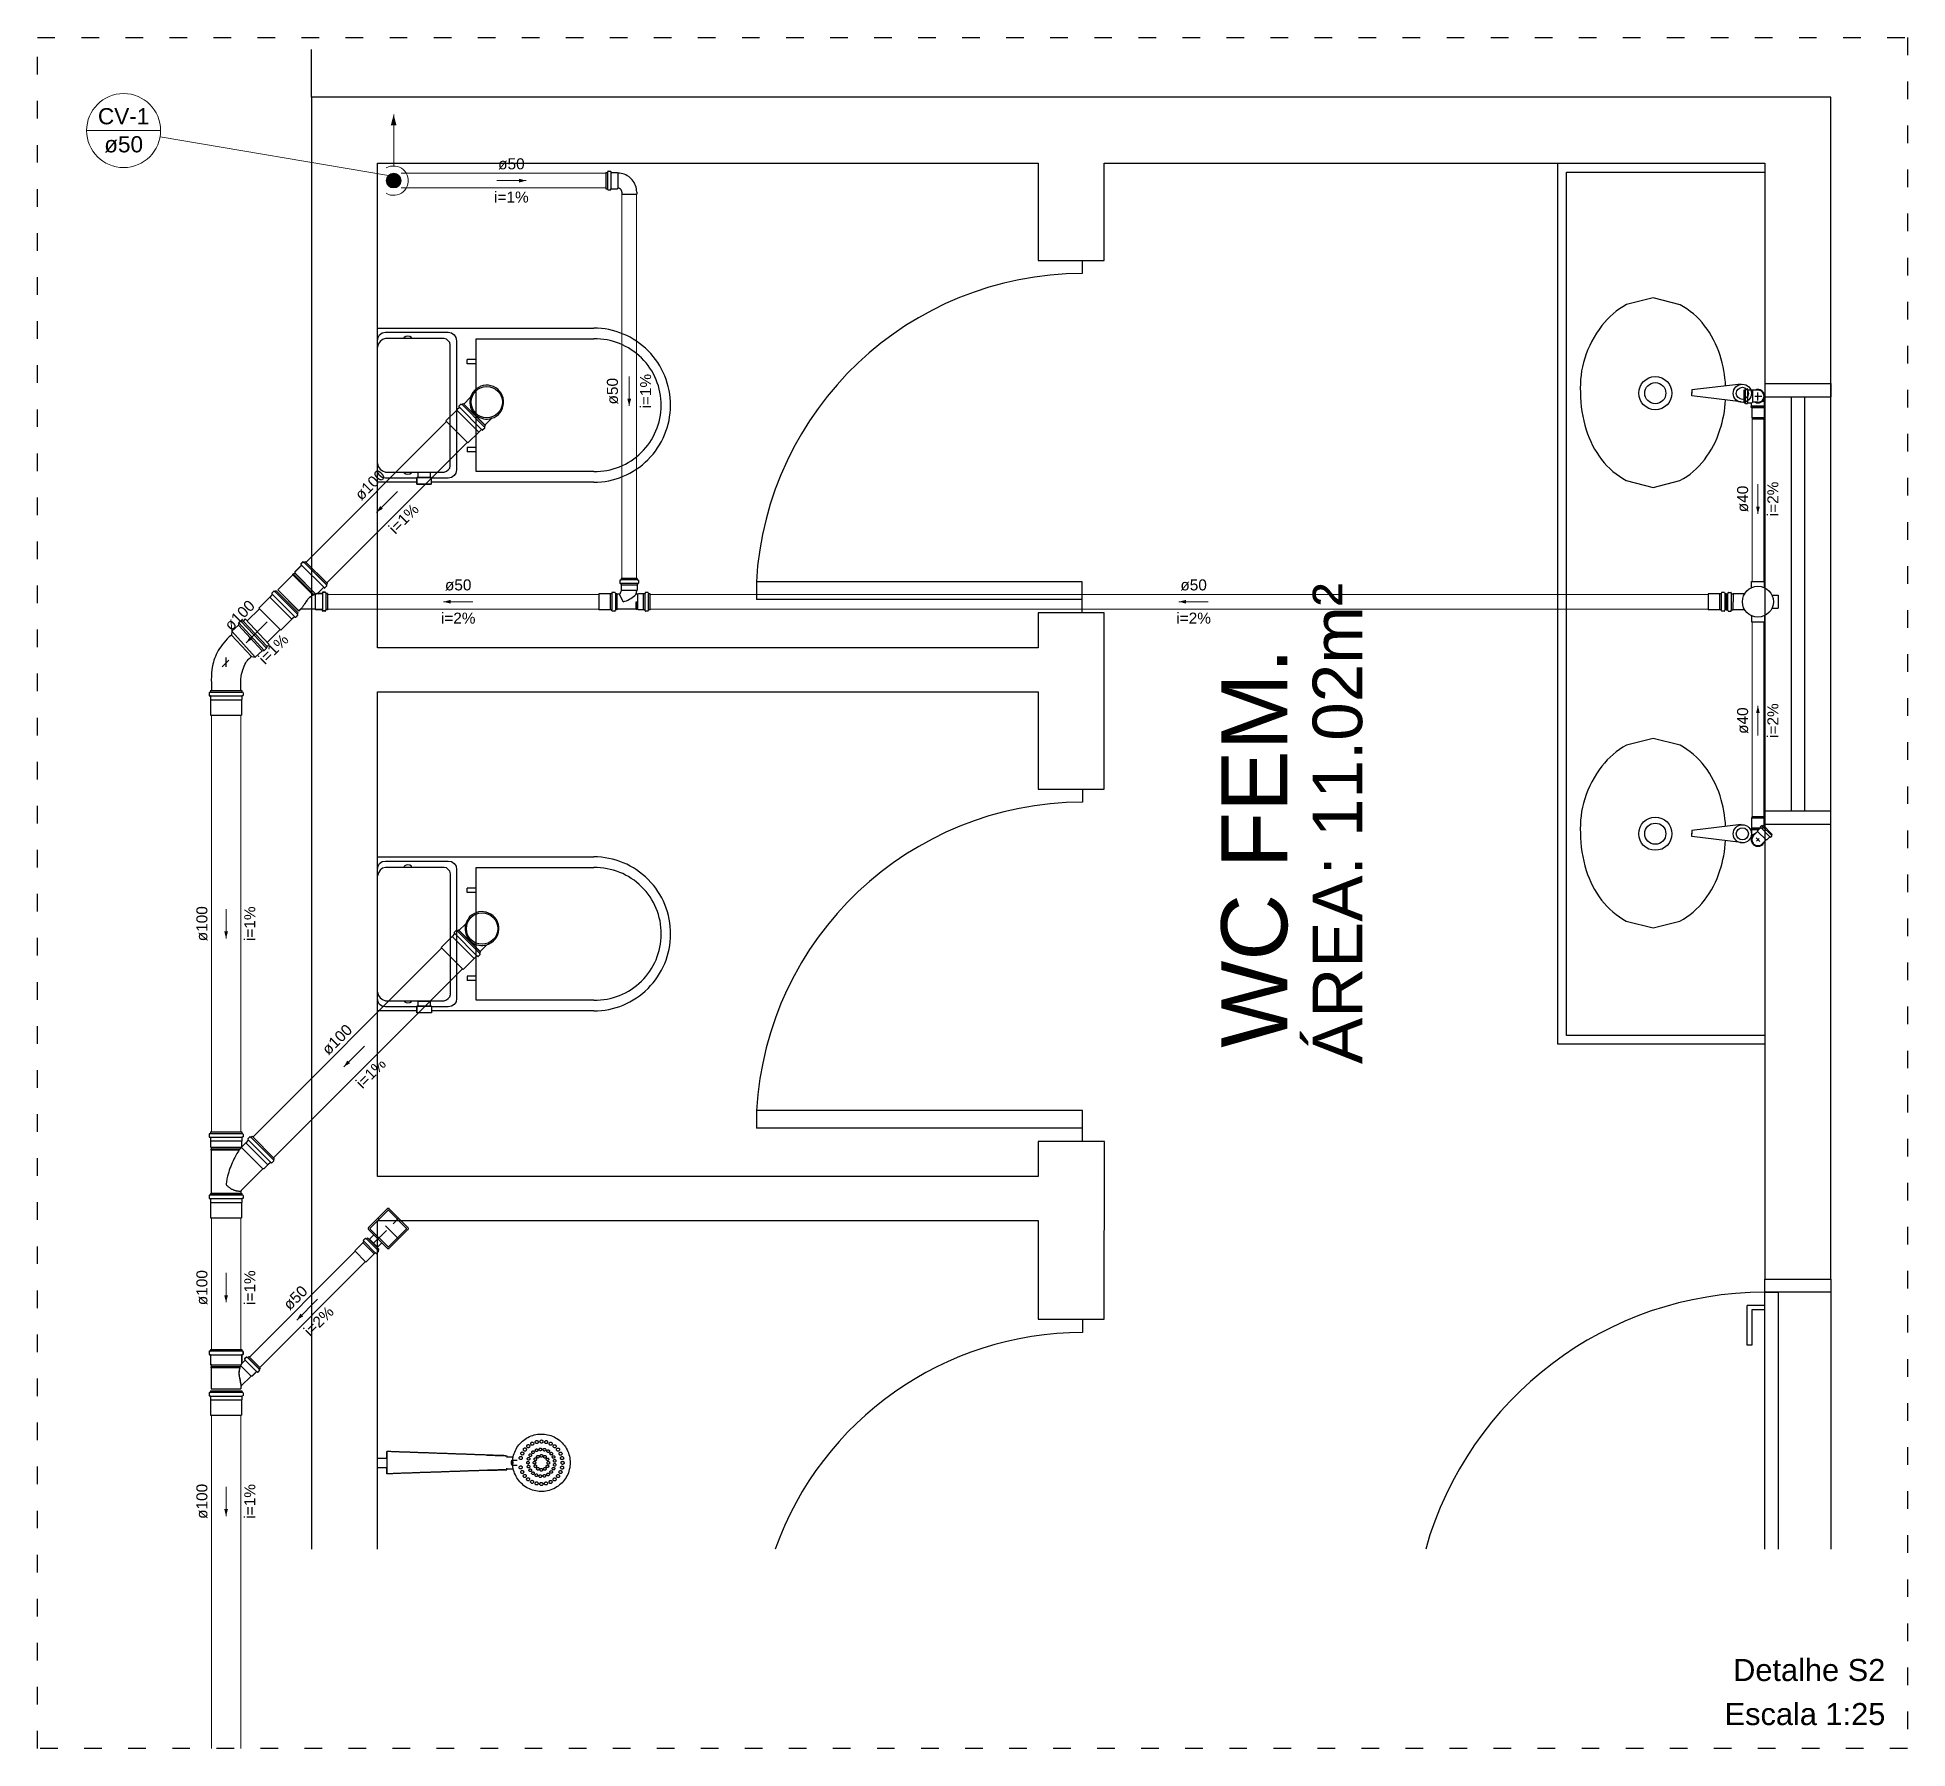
# Model space of a CAD drawing. Header units: millimetres. Extents: x -823 to -490, y -63 to 119.
# Drawn here: x -540.16 to -514.68, y 53.05 to 76.36 of the extents above; entities that cross this region are included whole.
import ezdxf

# ---------------------------------------------------------------- set-up
doc = ezdxf.new("R2010")
doc.units = ezdxf.units.MM
doc.header["$LTSCALE"] = 0.2
doc.header["$MEASUREMENT"] = 0
doc.linetypes.add('ACAD_ISO03W100', pattern=[3, 1.2, -1.8])
doc.linetypes.add('DASHDOT', pattern=[2.54, 1.27, -0.635, 0, -0.635])
for name, color, linetype in [('. Layaot', 8, 'Continuous'), ('Simbolos', 5, 'Continuous'), ('Simbolos_int', 2, 'Continuous')]:
    doc.layers.add(name, color=color, linetype=linetype)
for name, color, linetype, lineweight in [('CV-Colunas', 1, 'Continuous', 5), ('CV-Condutos', 1, 'Continuous', 5), ('CV-Indicação coluna', 5, 'Continuous', 5), ('CV-Sentido conduto', 9, 'Continuous', 5), ('CV-Textos conduto', 7, 'Continuous', 5), ('DI-Detalhes', 1, 'Continuous', 30), ('TQ-Condutos', 5, 'Continuous', 5), ('TQ-Sentido conduto', 9, 'Continuous', 5), ('TQ-Textos conduto', 7, 'Continuous', 5)]:
    doc.layers.add(name, color=color, linetype=linetype, lineweight=lineweight)
doc.styles.add('Arial', font='arial.ttf')

msp = doc.modelspace()

# ---------------------------------------------------------------- texts
at = {"linetype": 'Continuous', "rotation": 90.0002, "line_spacing_factor": 0.9, "style": 'Arial'}
for s, insert, char_height, width, attachment_point in [('ÁREA: 11.02m²', (-522.44, 65.649), 0.675, 13.10179, 5), ('WC FEM.', (-523.115, 62.595), 0.9, 10.89604, 7)]:
    msp.add_mtext(s, dxfattribs=dict(at, insert=insert, char_height=char_height, width=width, attachment_point=attachment_point))
at = {"color": 1, "char_height": 0.3, "attachment_point": 9, "line_spacing_factor": 0.6, "style": 'Arial'}
for s, insert, width in [('Detalhe S2', (-514.98, 53.966), 4.14649), ('Escala 1:25', (-514.98, 53.366), 4.37973)]:
    msp.add_mtext(s, dxfattribs=dict(at, insert=insert, width=width))
at = {"layer": 'CV-Indicação coluna', "char_height": 0.22, "attachment_point": 8, "line_spacing_factor": 0.6, "style": 'Arial'}
for s, insert, width in [('CV-1', (-538.981, 75.169), 1.40049), ('ø50', (-538.981, 74.784), 1.05909)]:
    msp.add_mtext(s, dxfattribs=dict(at, insert=insert, width=width))
at = {"layer": 'CV-Textos conduto', "char_height": 0.15, "attachment_point": 8, "line_spacing_factor": 0.6, "style": 'Arial'}
for s, insert, width in [('ø50', (-533.698, 74.555), 0.7221), ('i=1%', (-533.698, 74.105), 0.94345)]:
    msp.add_mtext(s, dxfattribs=dict(at, insert=insert, width=width))
at = {"layer": 'CV-Textos conduto', "char_height": 0.15, "attachment_point": 8, "rotation": 90.0002, "line_spacing_factor": 0.6, "style": 'Arial'}
for s, insert, width in [('ø50', (-532.243, 71.537), 0.7221), ('i=1%', (-531.793, 71.537), 0.94345)]:
    msp.add_mtext(s, dxfattribs=dict(at, insert=insert, width=width))
at = {"layer": 'TQ-Textos conduto', "char_height": 0.15, "attachment_point": 8, "line_spacing_factor": 0.6, "style": 'Arial'}
for s, insert, width, rotation in [('ø100', (-535.57, 70.206), 0.95511, 45.0001), ('ø40', (-516.846, 70.069), 0.7221, 90.0002), ('i=2%', (-516.436, 70.069), 0.94345, 90.0002), ('i=1%', (-535.111, 69.746), 0.94345, 45.0001), ('ø100', (-537.346, 68.43), 0.95511, 45.0001), ('i=1%', (-536.886, 67.971), 0.94345, 45.0001), ('i=2%', (-516.436, 67.05), 0.94345, 90.0002), ('ø40', (-516.846, 67.05), 0.7221, 90.0002), ('ø100', (-537.836, 64.284), 0.95511, 90.0002), ('i=1%', (-537.186, 64.284), 0.94345, 90.0002), ('ø100', (-536.019, 62.652), 0.95511, 45.0001), ('i=1%', (-535.559, 62.193), 0.94345, 45.0001), ('ø100', (-537.836, 59.328), 0.95511, 90.0002), ('i=1%', (-537.186, 59.328), 0.94345, 90.0002), ('ø50', (-536.587, 59.135), 0.7221, 45.0001), ('i=2%', (-536.269, 58.817), 0.94345, 45.0001), ('ø100', (-537.836, 56.417), 0.95511, 90.0002), ('i=1%', (-537.186, 56.417), 0.94345, 90.0002)]:
    msp.add_mtext(s, dxfattribs=dict(at, insert=insert, width=width, rotation=rotation))
for s, insert, width in [('ø50', (-534.423, 68.82), 0.7221), ('ø50', (-524.404, 68.82), 0.7221), ('i=2%', (-534.423, 68.37), 0.94345), ('i=2%', (-524.404, 68.37), 0.94345)]:
    msp.add_mtext(s, dxfattribs=dict(at, insert=insert, width=width))

# ---------------------------------------------------------------- hatches: boundary and pattern name
at = {"layer": 'CV-Colunas', "linetype": 'Continuous'}
msp.add_hatch(color=256, dxfattribs=at).paths.add_polyline_path([(-535.202, 74.405), (-535.203, 74.413), (-535.204, 74.422), (-535.206, 74.431), (-535.208, 74.439), (-535.212, 74.447), (-535.216, 74.455), (-535.221, 74.462), (-535.226, 74.469), (-535.232, 74.475), (-535.238, 74.481), (-535.245, 74.487), (-535.252, 74.491), (-535.26, 74.495), (-535.268, 74.499), (-535.277, 74.501), (-535.285, 74.503), (-535.294, 74.504), (-535.302, 74.505), (-535.311, 74.504), (-535.32, 74.503), (-535.328, 74.501), (-535.337, 74.499), (-535.345, 74.495), (-535.352, 74.491), (-535.36, 74.487), (-535.367, 74.481), (-535.373, 74.475), (-535.379, 74.469), (-535.384, 74.462), (-535.389, 74.455), (-535.393, 74.447), (-535.396, 74.439), (-535.399, 74.431), (-535.401, 74.422), (-535.402, 74.413), (-535.402, 74.405), (-535.402, 74.396), (-535.401, 74.387), (-535.399, 74.379), (-535.396, 74.371), (-535.393, 74.362), (-535.389, 74.355), (-535.384, 74.347), (-535.379, 74.34), (-535.373, 74.334), (-535.367, 74.328), (-535.36, 74.323), (-535.352, 74.318), (-535.345, 74.314), (-535.337, 74.311), (-535.328, 74.308), (-535.32, 74.306), (-535.311, 74.305), (-535.302, 74.305), (-535.294, 74.305), (-535.285, 74.306), (-535.277, 74.308), (-535.268, 74.311), (-535.26, 74.314), (-535.252, 74.318), (-535.245, 74.323), (-535.238, 74.328), (-535.232, 74.334), (-535.226, 74.34), (-535.221, 74.347), (-535.216, 74.355), (-535.212, 74.362), (-535.208, 74.371), (-535.206, 74.379), (-535.204, 74.387), (-535.203, 74.396)])
at = {"layer": 'CV-Condutos', "linetype": 'Continuous'}
msp.add_hatch(color=256, dxfattribs=at).paths.add_polyline_path([(-535.302, 75.305), (-535.341, 75.16), (-535.264, 75.16)])
at = {"layer": 'CV-Sentido conduto', "linetype": 'Continuous'}
for points in [[(-533.498, 74.405), (-533.594, 74.431), (-533.594, 74.379)], [(-532.093, 71.337), (-532.067, 71.434), (-532.119, 71.434)]]:
    msp.add_hatch(color=256, dxfattribs=at).paths.add_polyline_path(points)
at = {"layer": 'TQ-Sentido conduto', "linetype": 'Continuous'}
for points in [[(-535.535, 69.887), (-535.448, 69.937), (-535.485, 69.974)], [(-516.716, 69.869), (-516.69, 69.966), (-516.742, 69.966)], [(-534.623, 68.67), (-534.526, 68.644), (-534.526, 68.695)], [(-524.604, 68.67), (-524.508, 68.644), (-524.508, 68.695)], [(-537.31, 68.112), (-537.224, 68.162), (-537.26, 68.198)], [(-516.716, 67.25), (-516.742, 67.153), (-516.69, 67.153)], [(-537.585, 64.084), (-537.559, 64.181), (-537.611, 64.181)], [(-535.983, 62.334), (-535.897, 62.384), (-535.933, 62.42)], [(-537.585, 59.128), (-537.559, 59.224), (-537.611, 59.224)], [(-536.622, 58.887), (-536.535, 58.937), (-536.572, 58.974)], [(-537.585, 56.217), (-537.559, 56.314), (-537.611, 56.314)]]:
    msp.add_hatch(color=256, dxfattribs=at).paths.add_polyline_path(points)

# ---------------------------------------------------------------- linework, layer by layer
at = {"layer": '. Layaot'}
for p, q in [((-535.523, 71.342), (-535.523, 72.327)), ((-535.523, 70.366), (-535.523, 71.342)), ((-535.523, 70.313), (-535.523, 70.366)), ((-534.801, 70.362), (-534.801, 70.428)), ((-534.789, 70.362), (-534.789, 70.297)), ((-534.789, 70.297), (-534.789, 70.272)), ((-535.522, 63.165), (-535.522, 64.141)), ((-534.801, 63.161), (-534.801, 63.227)), ((-534.788, 63.071), (-534.985, 63.071)), ((-534.788, 63.161), (-534.788, 63.096)), ((-534.788, 63.096), (-534.788, 63.071))]:
    msp.add_line(p, q, dxfattribs=at)
at = {"layer": '. Layaot', "color": 7, "lineweight": 0}
for p, q in [((-534.801, 70.362), (-534.801, 70.428)), ((-534.789, 70.297), (-534.789, 70.362)), ((-534.789, 70.272), (-534.789, 70.297)), ((-534.801, 63.161), (-534.801, 63.227)), ((-534.985, 63.071), (-534.788, 63.071)), ((-534.788, 63.096), (-534.788, 63.161)), ((-534.788, 63.071), (-534.788, 63.096))]:
    msp.add_line(p, q, dxfattribs=at)
at = {"linetype": 'Continuous'}
for p, q in [((-536.422, 75.542), (-536.422, 76.193)), ((-515.722, 75.542), (-536.422, 75.542)), ((-536.422, 75.542), (-536.422, 55.767)), ((-515.722, 59.445), (-515.722, 75.542)), ((-535.523, 68.042), (-535.524, 74.642)), ((-535.524, 74.642), (-526.522, 74.642)), ((-526.522, 74.642), (-526.522, 73.319)), ((-525.624, 73.319), (-525.624, 74.642)), ((-525.624, 74.642), (-516.622, 74.642)), ((-516.622, 74.642), (-516.622, 59.445)), ((-526.522, 73.319), (-525.624, 73.319)), ((-525.921, 73.319), (-525.921, 73.139)), ((-535.523, 72.384), (-535.519, 72.392)), ((-535.523, 72.376), (-535.523, 72.384)), ((-535.523, 72.327), (-535.523, 72.376)), ((-535.519, 72.392), (-535.511, 72.396)), ((-535.511, 72.396), (-535.503, 72.396)), ((-535.503, 72.396), (-532.576, 72.396)), ((-535.523, 72.224), (-535.515, 72.269)), ((-535.511, 72.179), (-535.523, 72.138)), ((-535.515, 72.269), (-535.494, 72.306)), ((-535.486, 72.216), (-535.511, 72.179)), ((-535.494, 72.306), (-535.458, 72.331)), ((-535.453, 72.241), (-535.486, 72.216)), ((-535.458, 72.331), (-535.412, 72.339)), ((-535.412, 72.253), (-535.453, 72.241)), ((-535.412, 72.339), (-534.559, 72.339)), ((-534.613, 72.253), (-535.412, 72.253)), ((-535.162, 72.269), (-535.162, 72.265)), ((-535.158, 72.269), (-535.162, 72.269)), ((-535.162, 72.265), (-535.162, 72.253)), ((-535.134, 72.282), (-535.158, 72.269)), ((-535.109, 72.286), (-535.134, 72.282)), ((-535.084, 72.282), (-535.109, 72.286)), ((-535.06, 72.269), (-535.084, 72.282)), ((-535.06, 72.265), (-535.06, 72.269)), ((-535.06, 72.253), (-535.06, 72.265)), ((-534.584, 72.245), (-534.613, 72.253)), ((-534.559, 72.224), (-534.584, 72.245)), ((-534.559, 72.339), (-534.514, 72.331)), ((-534.539, 72.2), (-534.559, 72.224)), ((-534.531, 72.167), (-534.539, 72.2)), ((-534.531, 71.342), (-534.531, 72.167)), ((-534.514, 72.331), (-534.477, 72.306)), ((-534.477, 72.306), (-534.453, 72.269)), ((-534.453, 72.269), (-534.445, 72.224)), ((-534.445, 72.224), (-534.445, 71.342)), ((-534.18, 72.249), (-532.576, 72.249)), ((-534.18, 70.444), (-534.18, 72.249)), ((-534.3, 71.911), (-534.3, 71.971)), ((-534.18, 71.971), (-534.3, 71.971)), ((-534.18, 71.911), (-534.3, 71.911)), ((-516.942, 71.634), (-517.616, 71.554)), ((-516.622, 71.642), (-516.622, 71.462)), ((-516.622, 71.642), (-515.722, 71.642)), ((-515.722, 71.642), (-515.722, 71.462)), ((-534.531, 70.522), (-534.531, 71.342)), ((-534.445, 71.342), (-534.445, 70.465)), ((-517.616, 71.554), (-517.616, 71.509)), ((-517.616, 71.473), (-517.616, 71.519)), ((-516.943, 71.392), (-517.616, 71.473)), ((-516.622, 71.462), (-515.722, 71.462)), ((-516.262, 71.462), (-516.262, 65.822)), ((-516.082, 71.462), (-516.082, 65.822)), ((-534.18, 70.771), (-534.3, 70.771)), ((-534.3, 70.771), (-534.3, 70.711)), ((-534.18, 70.711), (-534.3, 70.711)), ((-535.523, 70.551), (-535.511, 70.51)), ((-535.515, 70.42), (-535.523, 70.465)), ((-535.494, 70.387), (-535.515, 70.42)), ((-535.511, 70.51), (-535.486, 70.477)), ((-535.458, 70.362), (-535.494, 70.387)), ((-535.486, 70.477), (-535.453, 70.452)), ((-535.412, 70.354), (-535.458, 70.362)), ((-535.453, 70.452), (-535.412, 70.436)), ((-535.412, 70.436), (-534.613, 70.436)), ((-534.986, 70.354), (-535.412, 70.354)), ((-535.162, 70.436), (-535.162, 70.428)), ((-535.162, 70.428), (-535.162, 70.424)), ((-535.162, 70.424), (-535.158, 70.424)), ((-535.158, 70.424), (-535.134, 70.411)), ((-535.134, 70.411), (-535.109, 70.407)), ((-535.109, 70.407), (-535.084, 70.411)), ((-535.084, 70.411), (-535.06, 70.424)), ((-535.06, 70.428), (-535.06, 70.436)), ((-535.06, 70.424), (-535.06, 70.428)), ((-534.986, 70.362), (-534.789, 70.362)), ((-534.986, 70.297), (-534.986, 70.362)), ((-534.986, 70.362), (-534.986, 70.297)), ((-534.789, 70.362), (-534.986, 70.362)), ((-534.974, 70.428), (-534.974, 70.362)), ((-534.801, 70.428), (-534.974, 70.428)), ((-534.974, 70.428), (-534.974, 70.362)), ((-534.801, 70.428), (-534.974, 70.428)), ((-534.974, 70.362), (-534.801, 70.362)), ((-534.559, 70.354), (-534.789, 70.354)), ((-534.613, 70.436), (-534.584, 70.448)), ((-534.584, 70.448), (-534.559, 70.465)), ((-534.559, 70.465), (-534.539, 70.489)), ((-534.514, 70.362), (-534.559, 70.354)), ((-534.539, 70.489), (-534.531, 70.522)), ((-534.477, 70.387), (-534.514, 70.362)), ((-534.453, 70.42), (-534.477, 70.387)), ((-534.445, 70.465), (-534.453, 70.42)), ((-532.576, 70.444), (-534.18, 70.444)), ((-535.523, 70.309), (-535.523, 70.313)), ((-535.519, 70.301), (-535.523, 70.309)), ((-535.511, 70.297), (-535.519, 70.301)), ((-535.503, 70.297), (-535.511, 70.297)), ((-534.986, 70.297), (-535.503, 70.297)), ((-534.986, 70.272), (-534.986, 70.297)), ((-534.986, 70.297), (-534.986, 70.272)), ((-534.789, 70.272), (-534.986, 70.272)), ((-534.986, 70.272), (-534.789, 70.272)), ((-532.576, 70.297), (-534.789, 70.297)), ((-525.921, 68.939), (-530.361, 68.939)), ((-530.361, 68.939), (-530.361, 68.699)), ((-525.921, 68.519), (-525.921, 68.939)), ((-525.921, 68.699), (-530.361, 68.699)), ((-525.621, 68.519), (-526.522, 68.519)), ((-526.522, 68.519), (-526.522, 68.042)), ((-525.623, 66.119), (-525.623, 68.519)), ((-526.522, 68.042), (-535.523, 68.042)), ((-535.522, 60.841), (-535.523, 67.442)), ((-535.523, 67.442), (-526.522, 67.442)), ((-526.522, 67.442), (-526.522, 66.119)), ((-526.522, 66.119), (-525.623, 66.119)), ((-525.919, 66.119), (-525.919, 65.939)), ((-516.622, 65.822), (-515.722, 65.822)), ((-516.622, 65.642), (-516.622, 65.822)), ((-515.722, 65.642), (-515.722, 65.822)), ((-516.942, 65.634), (-517.616, 65.554)), ((-517.616, 65.554), (-517.616, 65.509)), ((-517.616, 65.473), (-517.616, 65.519)), ((-516.622, 65.642), (-515.722, 65.642)), ((-516.943, 65.392), (-517.616, 65.473)), ((-535.522, 65.183), (-535.518, 65.191)), ((-535.522, 65.175), (-535.522, 65.183)), ((-535.522, 65.126), (-535.522, 65.175)), ((-535.522, 64.141), (-535.522, 65.126)), ((-535.522, 65.023), (-535.514, 65.068)), ((-535.51, 64.978), (-535.522, 64.937)), ((-535.518, 65.191), (-535.51, 65.195)), ((-535.514, 65.068), (-535.494, 65.105)), ((-535.51, 65.195), (-535.502, 65.195)), ((-535.485, 65.015), (-535.51, 64.978)), ((-535.502, 65.195), (-532.575, 65.195)), ((-535.494, 65.105), (-535.457, 65.13)), ((-535.453, 65.04), (-535.485, 65.015)), ((-535.457, 65.13), (-535.412, 65.138)), ((-535.412, 65.052), (-535.453, 65.04)), ((-535.412, 65.138), (-534.559, 65.138)), ((-534.612, 65.052), (-535.412, 65.052)), ((-535.161, 65.068), (-535.161, 65.064)), ((-535.157, 65.068), (-535.161, 65.068)), ((-535.161, 65.064), (-535.161, 65.052)), ((-535.133, 65.081), (-535.157, 65.068)), ((-535.108, 65.085), (-535.133, 65.081)), ((-535.084, 65.081), (-535.108, 65.085)), ((-535.059, 65.068), (-535.084, 65.081)), ((-535.059, 65.064), (-535.059, 65.068)), ((-535.059, 65.052), (-535.059, 65.064)), ((-534.583, 65.044), (-534.612, 65.052)), ((-534.559, 65.023), (-534.583, 65.044)), ((-534.559, 65.138), (-534.513, 65.13)), ((-534.538, 64.999), (-534.559, 65.023)), ((-534.53, 64.966), (-534.538, 64.999)), ((-534.513, 65.13), (-534.477, 65.105)), ((-534.477, 65.105), (-534.452, 65.068)), ((-534.452, 65.068), (-534.444, 65.023)), ((-534.444, 65.023), (-534.444, 64.141)), ((-534.179, 65.048), (-532.575, 65.048)), ((-534.179, 63.243), (-534.179, 65.048)), ((-534.53, 64.141), (-534.53, 64.966)), ((-534.299, 64.71), (-534.299, 64.77)), ((-534.179, 64.77), (-534.299, 64.77)), ((-534.179, 64.71), (-534.299, 64.71)), ((-534.53, 63.321), (-534.53, 64.141)), ((-534.444, 64.141), (-534.444, 63.264)), ((-534.179, 63.57), (-534.299, 63.57)), ((-534.299, 63.57), (-534.299, 63.51)), ((-534.179, 63.51), (-534.299, 63.51)), ((-535.522, 63.35), (-535.51, 63.309)), ((-535.514, 63.219), (-535.522, 63.264)), ((-535.494, 63.186), (-535.514, 63.219)), ((-535.51, 63.309), (-535.485, 63.276)), ((-535.485, 63.276), (-535.453, 63.251)), ((-535.453, 63.251), (-535.412, 63.235)), ((-535.412, 63.235), (-534.612, 63.235)), ((-535.161, 63.235), (-535.161, 63.227)), ((-535.161, 63.227), (-535.161, 63.223)), ((-535.161, 63.223), (-535.157, 63.223)), ((-535.157, 63.223), (-535.133, 63.21)), ((-535.133, 63.21), (-535.108, 63.206)), ((-535.108, 63.206), (-535.084, 63.21)), ((-535.084, 63.21), (-535.059, 63.223)), ((-535.059, 63.227), (-535.059, 63.235)), ((-535.059, 63.223), (-535.059, 63.227)), ((-534.973, 63.227), (-534.973, 63.161)), ((-534.801, 63.227), (-534.973, 63.227)), ((-534.973, 63.227), (-534.973, 63.161)), ((-534.801, 63.227), (-534.973, 63.227)), ((-534.612, 63.235), (-534.583, 63.247)), ((-534.583, 63.247), (-534.559, 63.264)), ((-534.559, 63.264), (-534.538, 63.288)), ((-534.538, 63.288), (-534.53, 63.321)), ((-534.452, 63.219), (-534.477, 63.186)), ((-534.444, 63.264), (-534.452, 63.219)), ((-532.575, 63.243), (-534.179, 63.243)), ((-535.522, 63.112), (-535.522, 63.165)), ((-535.522, 63.108), (-535.522, 63.112)), ((-535.518, 63.1), (-535.522, 63.108)), ((-535.51, 63.096), (-535.518, 63.1)), ((-535.502, 63.096), (-535.51, 63.096)), ((-534.985, 63.096), (-535.502, 63.096)), ((-535.457, 63.161), (-535.494, 63.186)), ((-535.412, 63.153), (-535.457, 63.161)), ((-534.985, 63.153), (-535.412, 63.153)), ((-534.985, 63.161), (-534.788, 63.161)), ((-534.985, 63.096), (-534.985, 63.161)), ((-534.985, 63.161), (-534.985, 63.096)), ((-534.788, 63.161), (-534.985, 63.161)), ((-534.985, 63.071), (-534.985, 63.096)), ((-534.985, 63.096), (-534.985, 63.071)), ((-534.973, 63.161), (-534.801, 63.161)), ((-534.559, 63.153), (-534.788, 63.153)), ((-532.575, 63.096), (-534.788, 63.096)), ((-534.513, 63.161), (-534.559, 63.153)), ((-534.477, 63.186), (-534.513, 63.161)), ((-525.919, 61.739), (-530.359, 61.739)), ((-530.359, 61.739), (-530.359, 61.499)), ((-525.919, 61.319), (-525.919, 61.739)), ((-525.919, 61.499), (-530.359, 61.499)), ((-525.619, 61.319), (-526.522, 61.319)), ((-526.522, 61.319), (-526.522, 60.842)), ((-525.622, 58.898), (-525.619, 61.319)), ((-526.522, 60.842), (-535.522, 60.841)), ((-535.521, 55.767), (-535.522, 60.242)), ((-535.522, 60.242), (-526.522, 60.242)), ((-526.522, 60.242), (-526.522, 58.898)), ((-516.622, 59.445), (-515.722, 59.445)), ((-516.622, 59.265), (-516.442, 59.265)), ((-516.622, 55.767), (-516.622, 59.265)), ((-516.442, 59.265), (-516.442, 55.767)), ((-515.722, 59.265), (-515.722, 55.767)), ((-526.522, 58.898), (-525.622, 58.898)), ((-525.919, 58.898), (-525.919, 58.718)), ((-516.801, 59.085), (-516.861, 59.085)), ((-516.861, 58.545), (-516.861, 59.085)), ((-516.621, 59.085), (-516.801, 59.085)), ((-516.621, 59.025), (-516.801, 59.025)), ((-516.801, 59.025), (-516.801, 58.545)), ((-516.801, 58.545), (-516.861, 58.545))]:
    msp.add_line(p, q, dxfattribs=at)
for points in [[(-516.622, 62.642), (-519.442, 62.642), (-519.442, 74.642)], [(-516.622, 62.762), (-519.322, 62.762), (-519.322, 74.522), (-516.622, 74.522)], [(-533.386, 57.323), (-533.363, 57.327)], [(-533.363, 57.327), (-533.341, 57.331)], [(-533.341, 57.331), (-533.318, 57.333)], [(-533.318, 57.333), (-533.295, 57.334)], [(-533.295, 57.334), (-533.272, 57.334)], [(-533.272, 57.334), (-533.249, 57.332)], [(-533.249, 57.332), (-533.226, 57.329)], [(-533.226, 57.329), (-533.204, 57.325)], [(-535.396, 57.096), (-535.396, 57.095)], [(-535.384, 57.096), (-535.396, 57.096)], [(-535.396, 57.095), (-535.396, 57.096)], [(-535.396, 57.095), (-535.396, 57.094)], [(-535.396, 57.094), (-535.396, 57.095)], [(-535.396, 57.094), (-535.396, 57.094)], [(-535.396, 57.094), (-535.396, 57.093)], [(-535.396, 57.093), (-535.396, 57.094)], [(-535.396, 57.093), (-535.396, 57.092)], [(-535.396, 57.092), (-535.396, 57.093)], [(-535.396, 57.092), (-535.396, 57.092)], [(-535.396, 57.092), (-535.396, 57.09)], [(-535.396, 57.091), (-535.396, 57.092)], [(-535.396, 57.09), (-535.396, 57.091)], [(-535.396, 57.09), (-535.396, 57.089)], [(-535.396, 57.089), (-535.396, 57.09)], [(-535.396, 57.089), (-535.396, 57.088)], [(-535.396, 57.088), (-535.396, 57.089)], [(-535.396, 57.088), (-535.396, 57.086)], [(-535.396, 57.087), (-535.396, 57.088)], [(-535.396, 57.086), (-535.396, 57.087)], [(-535.396, 57.086), (-535.396, 57.085)], [(-535.396, 57.085), (-535.396, 57.086)], [(-535.396, 57.085), (-535.396, 57.084)], [(-535.396, 57.084), (-535.396, 57.085)], [(-535.396, 57.084), (-535.396, 57.082)], [(-535.396, 57.083), (-535.396, 57.084)], [(-535.396, 57.082), (-535.396, 57.083)], [(-535.396, 57.082), (-535.396, 57.08)], [(-535.396, 57.081), (-535.396, 57.082)], [(-535.396, 57.08), (-535.396, 57.081)], [(-535.396, 57.08), (-535.396, 57.079)], [(-535.396, 57.079), (-535.396, 57.08)], [(-535.396, 57.079), (-535.396, 57.077)], [(-535.396, 57.078), (-535.396, 57.079)], [(-535.396, 57.077), (-535.396, 57.078)], [(-535.396, 57.077), (-535.396, 57.075)], [(-535.396, 57.076), (-535.396, 57.077)], [(-535.396, 57.075), (-535.396, 57.076)], [(-535.396, 57.075), (-535.396, 57.073)], [(-535.396, 57.073), (-535.396, 57.075)], [(-535.396, 57.073), (-535.396, 57.071)], [(-535.396, 57.072), (-535.396, 57.073)], [(-535.396, 57.073), (-535.396, 57.073)], [(-535.374, 57.095), (-535.384, 57.096)], [(-535.363, 57.094), (-535.374, 57.095)], [(-535.351, 57.094), (-535.363, 57.094)], [(-535.34, 57.094), (-535.351, 57.094)], [(-535.329, 57.093), (-535.34, 57.094)], [(-535.318, 57.093), (-535.329, 57.093)], [(-535.307, 57.093), (-535.318, 57.093)], [(-535.295, 57.092), (-535.307, 57.093)], [(-535.284, 57.092), (-535.295, 57.092)], [(-535.273, 57.092), (-535.284, 57.092)], [(-535.262, 57.091), (-535.273, 57.092)], [(-535.251, 57.09), (-535.262, 57.091)], [(-535.24, 57.09), (-535.251, 57.09)], [(-535.229, 57.09), (-535.24, 57.09)], [(-535.217, 57.089), (-535.229, 57.09)], [(-535.207, 57.089), (-535.217, 57.089)], [(-535.195, 57.089), (-535.207, 57.089)], [(-535.184, 57.088), (-535.195, 57.089)], [(-535.173, 57.088), (-535.184, 57.088)], [(-535.162, 57.088), (-535.173, 57.088)], [(-535.151, 57.087), (-535.162, 57.088)], [(-535.14, 57.086), (-535.151, 57.087)], [(-535.129, 57.086), (-535.14, 57.086)], [(-535.117, 57.086), (-535.129, 57.086)], [(-535.107, 57.085), (-535.117, 57.086)], [(-535.095, 57.085), (-535.107, 57.085)], [(-535.084, 57.085), (-535.095, 57.085)], [(-535.073, 57.084), (-535.084, 57.085)], [(-535.062, 57.084), (-535.073, 57.084)], [(-535.051, 57.084), (-535.062, 57.084)], [(-535.04, 57.083), (-535.051, 57.084)], [(-535.029, 57.083), (-535.04, 57.083)], [(-535.017, 57.083), (-535.029, 57.083)], [(-535.007, 57.082), (-535.017, 57.083)], [(-534.996, 57.081), (-535.007, 57.082)], [(-534.984, 57.081), (-534.996, 57.081)], [(-534.973, 57.081), (-534.984, 57.081)], [(-534.962, 57.08), (-534.973, 57.081)], [(-534.951, 57.08), (-534.962, 57.08)], [(-534.94, 57.08), (-534.951, 57.08)], [(-534.929, 57.079), (-534.94, 57.08)], [(-534.917, 57.079), (-534.929, 57.079)], [(-534.906, 57.079), (-534.917, 57.079)], [(-534.896, 57.078), (-534.906, 57.079)], [(-534.884, 57.078), (-534.896, 57.078)], [(-534.873, 57.077), (-534.884, 57.078)], [(-534.862, 57.077), (-534.873, 57.077)], [(-534.851, 57.076), (-534.862, 57.077)], [(-534.84, 57.076), (-534.851, 57.076)], [(-534.828, 57.076), (-534.84, 57.076)], [(-534.818, 57.075), (-534.828, 57.076)], [(-534.806, 57.075), (-534.818, 57.075)], [(-534.795, 57.075), (-534.806, 57.075)], [(-534.784, 57.074), (-534.795, 57.075)], [(-534.773, 57.074), (-534.784, 57.074)], [(-534.762, 57.073), (-534.773, 57.074)], [(-534.75, 57.073), (-534.762, 57.073)], [(-534.74, 57.072), (-534.75, 57.073)], [(-533.661, 57.067), (-533.653, 57.088)], [(-533.653, 57.088), (-533.644, 57.11)], [(-533.644, 57.11), (-533.633, 57.13)], [(-533.633, 57.13), (-533.622, 57.15)], [(-533.622, 57.15), (-533.609, 57.169)], [(-533.609, 57.169), (-533.595, 57.188)], [(-533.595, 57.188), (-533.58, 57.205)], [(-533.58, 57.205), (-533.564, 57.221)], [(-533.571, 57.068), (-533.57, 57.073)], [(-533.57, 57.073), (-533.568, 57.079)], [(-533.568, 57.079), (-533.564, 57.084)], [(-533.564, 57.221), (-533.547, 57.237)], [(-533.564, 57.084), (-533.56, 57.087)], [(-533.56, 57.087), (-533.555, 57.089)], [(-533.555, 57.089), (-533.55, 57.09)], [(-533.55, 57.09), (-533.545, 57.089)], [(-533.547, 57.237), (-533.53, 57.252)], [(-533.545, 57.089), (-533.539, 57.088)], [(-533.539, 57.088), (-533.535, 57.084)], [(-533.535, 57.128), (-533.534, 57.133)], [(-533.535, 57.122), (-533.535, 57.128)], [(-533.534, 57.116), (-533.535, 57.122)], [(-533.535, 57.084), (-533.531, 57.08)], [(-533.534, 57.133), (-533.531, 57.138)], [(-533.532, 57.112), (-533.534, 57.116)], [(-533.529, 57.108), (-533.532, 57.112)], [(-533.531, 57.138), (-533.526, 57.141)], [(-533.531, 57.08), (-533.529, 57.076)], [(-533.53, 57.252), (-533.511, 57.265)], [(-533.524, 57.105), (-533.529, 57.108)], [(-533.529, 57.076), (-533.529, 57.07)], [(-533.526, 57.141), (-533.521, 57.144)], [(-533.52, 57.103), (-533.524, 57.105)], [(-533.521, 57.144), (-533.516, 57.145)], [(-533.514, 57.103), (-533.52, 57.103)], [(-533.516, 57.145), (-533.51, 57.144)], [(-533.508, 57.103), (-533.514, 57.103)], [(-533.511, 57.265), (-533.492, 57.278)], [(-533.51, 57.144), (-533.506, 57.142)], [(-533.503, 57.106), (-533.508, 57.103)], [(-533.506, 57.142), (-533.501, 57.14)], [(-533.499, 57.11), (-533.503, 57.106)], [(-533.501, 57.14), (-533.498, 57.136)], [(-533.496, 57.115), (-533.499, 57.11)], [(-533.498, 57.136), (-533.495, 57.131)], [(-533.494, 57.12), (-533.496, 57.115)], [(-533.495, 57.131), (-533.494, 57.125)], [(-533.494, 57.125), (-533.494, 57.12)], [(-533.492, 57.278), (-533.472, 57.289)], [(-533.49, 57.172), (-533.488, 57.177)], [(-533.49, 57.167), (-533.49, 57.172)], [(-533.489, 57.162), (-533.49, 57.167)], [(-533.486, 57.157), (-533.489, 57.162)], [(-533.488, 57.177), (-533.485, 57.182)], [(-533.483, 57.153), (-533.486, 57.157)], [(-533.485, 57.182), (-533.481, 57.186)], [(-533.478, 57.15), (-533.483, 57.153)], [(-533.481, 57.186), (-533.476, 57.189)], [(-533.473, 57.148), (-533.478, 57.15)], [(-533.476, 57.189), (-533.471, 57.19)], [(-533.467, 57.148), (-533.473, 57.148)], [(-533.472, 57.289), (-533.451, 57.299)], [(-533.471, 57.19), (-533.465, 57.19)], [(-533.462, 57.15), (-533.467, 57.148)], [(-533.465, 57.19), (-533.46, 57.188)], [(-533.456, 57.152), (-533.462, 57.15)], [(-533.46, 57.188), (-533.455, 57.185)], [(-533.452, 57.156), (-533.456, 57.152)], [(-533.455, 57.185), (-533.452, 57.182)], [(-533.452, 57.182), (-533.449, 57.177)], [(-533.45, 57.161), (-533.452, 57.156)], [(-533.451, 57.299), (-533.43, 57.308)], [(-533.448, 57.167), (-533.45, 57.161)], [(-533.449, 57.177), (-533.448, 57.172)], [(-533.448, 57.172), (-533.448, 57.167)], [(-533.435, 57.206), (-533.434, 57.211)], [(-533.435, 57.2), (-533.435, 57.206)], [(-533.433, 57.196), (-533.435, 57.2)], [(-533.434, 57.211), (-533.431, 57.216)], [(-533.431, 57.191), (-533.433, 57.196)], [(-533.431, 57.216), (-533.427, 57.22)], [(-533.427, 57.187), (-533.431, 57.191)], [(-533.43, 57.308), (-533.408, 57.316)], [(-533.427, 57.22), (-533.422, 57.223)], [(-533.423, 57.184), (-533.427, 57.187)], [(-533.417, 57.183), (-533.423, 57.184)], [(-533.422, 57.223), (-533.416, 57.224)], [(-533.421, 57.088), (-533.42, 57.093)], [(-533.42, 57.084), (-533.421, 57.088)], [(-533.42, 57.093), (-533.418, 57.097)], [(-533.419, 57.079), (-533.42, 57.084)], [(-533.417, 57.075), (-533.419, 57.079)], [(-533.418, 57.097), (-533.414, 57.1)], [(-533.411, 57.183), (-533.417, 57.183)], [(-533.414, 57.072), (-533.417, 57.075)], [(-533.416, 57.224), (-533.411, 57.224)], [(-533.414, 57.1), (-533.41, 57.103)], [(-533.411, 57.224), (-533.406, 57.223)], [(-533.406, 57.184), (-533.411, 57.183)], [(-533.41, 57.103), (-533.405, 57.104)], [(-533.408, 57.316), (-533.386, 57.323)], [(-533.406, 57.223), (-533.401, 57.22)], [(-533.401, 57.187), (-533.406, 57.184)], [(-533.405, 57.104), (-533.401, 57.104)], [(-533.401, 57.22), (-533.397, 57.216)], [(-533.397, 57.192), (-533.401, 57.187)], [(-533.401, 57.104), (-533.396, 57.103)], [(-533.397, 57.216), (-533.395, 57.212)], [(-533.394, 57.196), (-533.397, 57.192)], [(-533.396, 57.103), (-533.392, 57.1)], [(-533.395, 57.212), (-533.393, 57.207)], [(-533.393, 57.202), (-533.394, 57.196)], [(-533.393, 57.207), (-533.393, 57.202)], [(-533.392, 57.1), (-533.389, 57.098)], [(-533.388, 57.076), (-533.392, 57.072)], [(-533.389, 57.098), (-533.387, 57.094)], [(-533.386, 57.08), (-533.388, 57.076)], [(-533.387, 57.094), (-533.385, 57.089)], [(-533.385, 57.085), (-533.386, 57.08)], [(-533.385, 57.089), (-533.385, 57.085)], [(-533.373, 57.232), (-533.37, 57.236)], [(-533.373, 57.227), (-533.373, 57.232)], [(-533.373, 57.221), (-533.373, 57.227)], [(-533.372, 57.216), (-533.373, 57.221)], [(-533.373, 57.116), (-533.372, 57.12)], [(-533.373, 57.111), (-533.373, 57.116)], [(-533.372, 57.107), (-533.373, 57.111)], [(-533.369, 57.212), (-533.372, 57.216)], [(-533.372, 57.12), (-533.37, 57.124)], [(-533.37, 57.103), (-533.372, 57.107)], [(-533.37, 57.236), (-533.367, 57.241)], [(-533.37, 57.124), (-533.366, 57.128)], [(-533.367, 57.1), (-533.37, 57.103)], [(-533.365, 57.208), (-533.369, 57.212)], [(-533.367, 57.241), (-533.362, 57.244)], [(-533.363, 57.097), (-533.367, 57.1)], [(-533.366, 57.128), (-533.362, 57.13)], [(-533.36, 57.205), (-533.365, 57.208)], [(-533.358, 57.096), (-533.363, 57.097)], [(-533.362, 57.244), (-533.356, 57.246)], [(-533.362, 57.13), (-533.357, 57.131)], [(-533.355, 57.204), (-533.36, 57.205)], [(-533.353, 57.096), (-533.358, 57.096)], [(-533.357, 57.131), (-533.353, 57.131)], [(-533.356, 57.246), (-533.351, 57.246)], [(-533.349, 57.204), (-533.355, 57.204)], [(-533.353, 57.131), (-533.348, 57.13)], [(-533.349, 57.097), (-533.353, 57.096)], [(-533.351, 57.246), (-533.345, 57.244)], [(-533.344, 57.206), (-533.349, 57.204)], [(-533.345, 57.099), (-533.349, 57.097)], [(-533.348, 57.13), (-533.344, 57.127)], [(-533.345, 57.244), (-533.34, 57.242)], [(-533.341, 57.102), (-533.345, 57.099)], [(-533.339, 57.209), (-533.344, 57.206)], [(-533.344, 57.127), (-533.341, 57.124)], [(-533.341, 57.124), (-533.339, 57.12)], [(-533.339, 57.106), (-533.341, 57.102)], [(-533.34, 57.242), (-533.336, 57.238)], [(-533.335, 57.213), (-533.339, 57.209)], [(-533.339, 57.12), (-533.337, 57.115)], [(-533.337, 57.111), (-533.339, 57.106)], [(-533.337, 57.115), (-533.337, 57.111)], [(-533.336, 57.238), (-533.334, 57.234)], [(-533.333, 57.218), (-533.335, 57.213)], [(-533.334, 57.234), (-533.332, 57.229)], [(-533.332, 57.223), (-533.333, 57.218)], [(-533.332, 57.229), (-533.332, 57.223)], [(-533.32, 57.128), (-533.318, 57.133)], [(-533.32, 57.124), (-533.32, 57.128)], [(-533.319, 57.119), (-533.32, 57.124)], [(-533.317, 57.115), (-533.319, 57.119)], [(-533.318, 57.133), (-533.316, 57.137)], [(-533.314, 57.112), (-533.317, 57.115)], [(-533.316, 57.137), (-533.312, 57.14)], [(-533.31, 57.109), (-533.314, 57.112)], [(-533.312, 57.14), (-533.308, 57.142)], [(-533.31, 57.233), (-533.308, 57.238)], [(-533.309, 57.228), (-533.31, 57.233)], [(-533.306, 57.107), (-533.31, 57.109)], [(-533.308, 57.223), (-533.309, 57.228)], [(-533.308, 57.238), (-533.306, 57.243)], [(-533.305, 57.218), (-533.308, 57.223)], [(-533.308, 57.142), (-533.304, 57.143)], [(-533.306, 57.243), (-533.303, 57.247)], [(-533.301, 57.107), (-533.306, 57.107)], [(-533.3, 57.215), (-533.305, 57.218)], [(-533.304, 57.143), (-533.299, 57.143)], [(-533.303, 57.247), (-533.298, 57.25)], [(-533.296, 57.108), (-533.301, 57.107)], [(-533.295, 57.212), (-533.3, 57.215)], [(-533.299, 57.143), (-533.294, 57.141)], [(-533.298, 57.25), (-533.293, 57.252)], [(-533.292, 57.111), (-533.296, 57.108)], [(-533.289, 57.211), (-533.295, 57.212)], [(-533.294, 57.141), (-533.291, 57.139)], [(-533.293, 57.252), (-533.288, 57.253)], [(-533.288, 57.114), (-533.292, 57.111)], [(-533.291, 57.139), (-533.287, 57.135)], [(-533.284, 57.211), (-533.289, 57.211)], [(-533.288, 57.253), (-533.281, 57.252)], [(-533.286, 57.117), (-533.288, 57.114)], [(-533.287, 57.135), (-533.285, 57.131)], [(-533.284, 57.122), (-533.286, 57.117)], [(-533.285, 57.131), (-533.284, 57.127)], [(-533.279, 57.213), (-533.284, 57.211)], [(-533.284, 57.127), (-533.284, 57.122)], [(-533.281, 57.252), (-533.277, 57.249)], [(-533.274, 57.217), (-533.279, 57.213)], [(-533.277, 57.249), (-533.272, 57.246)], [(-533.271, 57.221), (-533.274, 57.217)], [(-533.272, 57.246), (-533.27, 57.241)], [(-533.268, 57.226), (-533.271, 57.221)], [(-533.27, 57.241), (-533.268, 57.236)], [(-533.268, 57.236), (-533.267, 57.231)], [(-533.267, 57.231), (-533.268, 57.226)], [(-533.266, 57.12), (-533.265, 57.125)], [(-533.265, 57.116), (-533.266, 57.12)], [(-533.265, 57.125), (-533.264, 57.129)], [(-533.263, 57.111), (-533.265, 57.116)], [(-533.264, 57.129), (-533.261, 57.133)], [(-533.26, 57.108), (-533.263, 57.111)], [(-533.261, 57.133), (-533.258, 57.136)], [(-533.256, 57.105), (-533.26, 57.108)], [(-533.258, 57.136), (-533.253, 57.138)], [(-533.252, 57.103), (-533.256, 57.105)], [(-533.253, 57.138), (-533.249, 57.139)], [(-533.247, 57.103), (-533.252, 57.103)], [(-533.249, 57.139), (-533.244, 57.138)], [(-533.243, 57.104), (-533.247, 57.103)], [(-533.245, 57.225), (-533.244, 57.23)], [(-533.245, 57.22), (-533.245, 57.225)], [(-533.243, 57.215), (-533.245, 57.22)], [(-533.244, 57.23), (-533.243, 57.235)], [(-533.244, 57.138), (-533.239, 57.137)], [(-533.243, 57.235), (-533.239, 57.239)], [(-533.24, 57.21), (-533.243, 57.215)], [(-533.238, 57.106), (-533.243, 57.104)], [(-533.235, 57.207), (-533.24, 57.21)], [(-533.239, 57.239), (-533.235, 57.242)], [(-533.239, 57.137), (-533.235, 57.134)], [(-533.235, 57.108), (-533.238, 57.106)], [(-533.235, 57.242), (-533.229, 57.244)], [(-533.23, 57.204), (-533.235, 57.207)], [(-533.235, 57.134), (-533.232, 57.131)], [(-533.232, 57.112), (-533.235, 57.108)], [(-533.232, 57.131), (-533.231, 57.126)], [(-533.23, 57.117), (-533.232, 57.112)], [(-533.231, 57.126), (-533.229, 57.121)], [(-533.224, 57.203), (-533.23, 57.204)], [(-533.229, 57.121), (-533.23, 57.117)], [(-533.229, 57.244), (-533.224, 57.246)], [(-533.224, 57.246), (-533.218, 57.244)], [(-533.219, 57.204), (-533.224, 57.203)], [(-533.213, 57.206), (-533.219, 57.204)], [(-533.218, 57.244), (-533.213, 57.242)], [(-533.215, 57.1), (-533.214, 57.106)], [(-533.214, 57.096), (-533.215, 57.1)], [(-533.214, 57.106), (-533.212, 57.11)], [(-533.212, 57.092), (-533.214, 57.096)], [(-533.213, 57.242), (-533.209, 57.239)], [(-533.209, 57.21), (-533.213, 57.206)], [(-533.212, 57.11), (-533.21, 57.114)], [(-533.21, 57.088), (-533.212, 57.092)], [(-533.21, 57.114), (-533.206, 57.116)], [(-533.206, 57.085), (-533.21, 57.088)], [(-533.209, 57.239), (-533.206, 57.234)], [(-533.206, 57.214), (-533.209, 57.21)], [(-533.206, 57.234), (-533.204, 57.229)], [(-533.204, 57.219), (-533.206, 57.214)], [(-533.206, 57.116), (-533.202, 57.118)], [(-533.202, 57.083), (-533.206, 57.085)], [(-533.204, 57.325), (-533.181, 57.319)], [(-533.204, 57.229), (-533.203, 57.224)], [(-533.203, 57.224), (-533.204, 57.219)], [(-533.202, 57.118), (-533.197, 57.119)], [(-533.197, 57.083), (-533.202, 57.083)], [(-533.197, 57.119), (-533.192, 57.118)], [(-533.192, 57.084), (-533.197, 57.083)], [(-533.192, 57.118), (-533.188, 57.116)], [(-533.188, 57.085), (-533.192, 57.084)], [(-533.188, 57.116), (-533.184, 57.114)], [(-533.184, 57.088), (-533.188, 57.085)], [(-533.184, 57.203), (-533.183, 57.208)], [(-533.183, 57.197), (-533.184, 57.203)], [(-533.184, 57.114), (-533.181, 57.11)], [(-533.181, 57.092), (-533.184, 57.088)], [(-533.183, 57.208), (-533.181, 57.213)], [(-533.181, 57.192), (-533.183, 57.197)], [(-533.181, 57.319), (-533.16, 57.312)], [(-533.181, 57.213), (-533.179, 57.217)], [(-533.178, 57.188), (-533.181, 57.192)], [(-533.181, 57.11), (-533.18, 57.105)], [(-533.18, 57.096), (-533.181, 57.092)], [(-533.18, 57.105), (-533.179, 57.1)], [(-533.179, 57.1), (-533.18, 57.096)], [(-533.179, 57.217), (-533.174, 57.22)], [(-533.173, 57.184), (-533.178, 57.188)], [(-533.174, 57.22), (-533.17, 57.223)], [(-533.168, 57.182), (-533.173, 57.184)], [(-533.172, 57.072), (-533.17, 57.076)], [(-533.17, 57.223), (-533.164, 57.224)], [(-533.17, 57.076), (-533.167, 57.08)], [(-533.162, 57.182), (-533.168, 57.182)], [(-533.167, 57.08), (-533.163, 57.083)], [(-533.164, 57.224), (-533.158, 57.223)], [(-533.163, 57.083), (-533.159, 57.084)], [(-533.157, 57.183), (-533.162, 57.182)], [(-533.16, 57.312), (-533.138, 57.304)], [(-533.159, 57.084), (-533.154, 57.085)], [(-533.158, 57.223), (-533.153, 57.221)], [(-533.152, 57.185), (-533.157, 57.183)], [(-533.154, 57.085), (-533.149, 57.084)], [(-533.153, 57.221), (-533.148, 57.218)], [(-533.148, 57.189), (-533.152, 57.185)], [(-533.149, 57.084), (-533.145, 57.082)], [(-533.148, 57.218), (-533.145, 57.213)], [(-533.145, 57.193), (-533.148, 57.189)], [(-533.145, 57.213), (-533.143, 57.208)], [(-533.143, 57.198), (-533.145, 57.193)], [(-533.145, 57.082), (-533.141, 57.079)], [(-533.143, 57.208), (-533.142, 57.203)], [(-533.142, 57.203), (-533.143, 57.198)], [(-533.141, 57.079), (-533.139, 57.075)], [(-533.139, 57.075), (-533.137, 57.07)], [(-533.138, 57.304), (-533.117, 57.294)], [(-533.13, 57.167), (-533.129, 57.173)], [(-533.129, 57.162), (-533.13, 57.167)], [(-533.129, 57.173), (-533.127, 57.178)], [(-533.126, 57.157), (-533.129, 57.162)], [(-533.127, 57.178), (-533.124, 57.182)], [(-533.122, 57.152), (-533.126, 57.157)], [(-533.124, 57.182), (-533.12, 57.186)], [(-533.118, 57.149), (-533.122, 57.152)], [(-533.12, 57.186), (-533.116, 57.188)], [(-533.112, 57.148), (-533.118, 57.149)], [(-533.117, 57.294), (-533.096, 57.283)], [(-533.116, 57.188), (-533.11, 57.189)], [(-533.106, 57.148), (-533.112, 57.148)], [(-533.11, 57.189), (-533.105, 57.189)], [(-533.101, 57.148), (-533.106, 57.148)], [(-533.105, 57.189), (-533.099, 57.187)], [(-533.096, 57.151), (-533.101, 57.148)], [(-533.099, 57.187), (-533.095, 57.184)], [(-533.096, 57.283), (-533.077, 57.272)], [(-533.092, 57.154), (-533.096, 57.151)], [(-533.095, 57.184), (-533.091, 57.18)], [(-533.089, 57.159), (-533.092, 57.154)], [(-533.091, 57.18), (-533.088, 57.175)], [(-533.088, 57.164), (-533.089, 57.159)], [(-533.088, 57.175), (-533.087, 57.169)], [(-533.087, 57.169), (-533.088, 57.164)], [(-533.084, 57.121), (-533.083, 57.126)], [(-533.083, 57.115), (-533.084, 57.121)], [(-533.083, 57.126), (-533.082, 57.132)], [(-533.08, 57.11), (-533.083, 57.115)], [(-533.082, 57.132), (-533.079, 57.136)], [(-533.076, 57.106), (-533.08, 57.11)], [(-533.079, 57.136), (-533.075, 57.14)], [(-533.077, 57.272), (-533.058, 57.259)], [(-533.071, 57.103), (-533.076, 57.106)], [(-533.075, 57.14), (-533.07, 57.142)], [(-533.066, 57.102), (-533.071, 57.103)], [(-533.07, 57.142), (-533.065, 57.143)], [(-533.06, 57.102), (-533.066, 57.102)], [(-533.065, 57.143), (-533.06, 57.143)], [(-533.06, 57.143), (-533.054, 57.142)], [(-533.055, 57.103), (-533.06, 57.102)], [(-533.058, 57.259), (-533.04, 57.244)], [(-533.051, 57.105), (-533.055, 57.103)], [(-533.054, 57.142), (-533.049, 57.139)], [(-533.047, 57.109), (-533.051, 57.105)], [(-533.049, 57.139), (-533.045, 57.134)], [(-533.049, 57.071), (-533.048, 57.076)], [(-533.048, 57.076), (-533.045, 57.08)], [(-533.044, 57.113), (-533.047, 57.109)], [(-533.045, 57.134), (-533.043, 57.129)], [(-533.045, 57.08), (-533.041, 57.084)], [(-533.042, 57.119), (-533.044, 57.113)], [(-533.043, 57.129), (-533.042, 57.124)], [(-533.042, 57.124), (-533.042, 57.119)], [(-533.041, 57.084), (-533.037, 57.086)], [(-533.04, 57.244), (-533.022, 57.229)], [(-533.037, 57.086), (-533.031, 57.088)], [(-533.031, 57.088), (-533.026, 57.088)], [(-533.026, 57.088), (-533.021, 57.087)], [(-533.022, 57.229), (-533.006, 57.213)], [(-533.021, 57.087), (-533.016, 57.084)], [(-533.016, 57.084), (-533.012, 57.08)], [(-533.012, 57.08), (-533.009, 57.076)], [(-533.009, 57.076), (-533.008, 57.07)], [(-533.006, 57.213), (-532.991, 57.196)], [(-532.991, 57.196), (-532.976, 57.178)], [(-532.976, 57.178), (-532.963, 57.159)], [(-532.963, 57.159), (-532.951, 57.14)], [(-532.951, 57.14), (-532.94, 57.119)], [(-532.94, 57.119), (-532.93, 57.098)], [(-532.93, 57.098), (-532.921, 57.077)], [(-532.921, 57.077), (-532.914, 57.055)], [(-535.522, 57.005), (-535.522, 57.006)], [(-535.522, 57.006), (-535.396, 57.006)], [(-535.522, 57.004), (-535.522, 57.005)], [(-535.522, 57), (-535.522, 57.004)], [(-535.522, 56.996), (-535.522, 57)], [(-535.522, 56.99), (-535.522, 56.996)], [(-535.522, 56.984), (-535.522, 56.99)], [(-535.522, 56.977), (-535.522, 56.984)], [(-535.522, 56.969), (-535.522, 56.977)], [(-535.522, 56.961), (-535.522, 56.969)], [(-535.522, 56.952), (-535.522, 56.961)], [(-535.522, 56.942), (-535.522, 56.952)], [(-535.522, 56.934), (-535.522, 56.942)], [(-535.522, 56.925), (-535.522, 56.934)], [(-535.522, 56.917), (-535.522, 56.925)], [(-535.522, 56.909), (-535.522, 56.917)], [(-535.522, 56.901), (-535.522, 56.909)], [(-535.522, 56.895), (-535.522, 56.901)], [(-535.522, 56.89), (-535.522, 56.895)], [(-535.522, 56.885), (-535.522, 56.89)], [(-535.522, 56.882), (-535.522, 56.885)], [(-535.522, 56.88), (-535.522, 56.882)], [(-535.522, 56.88), (-535.522, 56.88)], [(-535.522, 56.88), (-535.396, 56.88)], [(-535.396, 57.071), (-535.396, 57.072)], [(-535.396, 57.071), (-535.396, 57.07)], [(-535.396, 57.07), (-535.396, 57.071)], [(-535.396, 57.07), (-535.396, 57.068)], [(-535.396, 57.069), (-535.396, 57.07)], [(-535.396, 57.068), (-535.396, 57.069)], [(-535.396, 57.068), (-535.396, 57.066)], [(-535.396, 57.067), (-535.396, 57.068)], [(-535.396, 57.065), (-535.396, 57.067)], [(-535.396, 57.066), (-535.396, 57.064)], [(-535.396, 57.063), (-535.396, 57.065)], [(-535.396, 57.064), (-535.396, 57.061)], [(-535.396, 57.061), (-535.396, 57.063)], [(-535.396, 57.061), (-535.396, 57.058)], [(-535.396, 57.059), (-535.396, 57.061)], [(-535.396, 57.056), (-535.396, 57.059)], [(-535.396, 57.058), (-535.396, 57.054)], [(-535.396, 57.054), (-535.396, 57.056)], [(-535.396, 57.054), (-535.396, 57.05)], [(-535.396, 57.051), (-535.396, 57.054)], [(-535.396, 57.048), (-535.396, 57.051)], [(-535.396, 57.05), (-535.396, 57.045)], [(-535.396, 57.045), (-535.396, 57.048)], [(-535.396, 57.045), (-535.396, 57.04)], [(-535.396, 57.041), (-535.396, 57.045)], [(-535.396, 57.038), (-535.396, 57.041)], [(-535.396, 57.04), (-535.396, 57.035)], [(-535.396, 57.034), (-535.396, 57.038)], [(-535.396, 57.035), (-535.396, 57.029)], [(-535.396, 57.03), (-535.396, 57.034)], [(-535.396, 57.026), (-535.396, 57.03)], [(-535.396, 57.029), (-535.396, 57.024)], [(-535.396, 57.022), (-535.396, 57.026)], [(-535.396, 57.024), (-535.396, 57.017)], [(-535.396, 57.018), (-535.396, 57.022)], [(-535.396, 57.014), (-535.396, 57.018)], [(-535.396, 57.017), (-535.396, 57.011)], [(-535.396, 57.01), (-535.396, 57.014)], [(-535.396, 57.011), (-535.396, 57.004)], [(-535.396, 57.006), (-535.396, 57.01)], [(-535.396, 57.004), (-535.396, 56.997)], [(-535.396, 56.997), (-535.396, 56.989)], [(-535.396, 56.989), (-535.396, 56.982)], [(-535.396, 56.982), (-535.396, 56.974)], [(-535.396, 56.974), (-535.396, 56.967)], [(-535.396, 56.967), (-535.396, 56.959)], [(-535.396, 56.959), (-535.396, 56.951)], [(-535.396, 56.951), (-535.396, 56.942)], [(-535.396, 56.942), (-535.396, 56.935)], [(-535.396, 56.935), (-535.396, 56.927)], [(-535.396, 56.927), (-535.396, 56.919)], [(-535.396, 56.919), (-535.396, 56.911)], [(-535.396, 56.911), (-535.396, 56.904)], [(-535.396, 56.904), (-535.396, 56.896)], [(-535.396, 56.896), (-535.396, 56.889)], [(-535.396, 56.889), (-535.396, 56.881)], [(-535.396, 56.881), (-535.396, 56.875)], [(-535.396, 56.875), (-535.396, 56.88)], [(-535.396, 56.875), (-535.396, 56.868)], [(-535.396, 56.871), (-535.396, 56.875)], [(-535.396, 56.867), (-535.396, 56.871)], [(-535.396, 56.868), (-535.396, 56.862)], [(-535.396, 56.863), (-535.396, 56.867)], [(-535.396, 56.859), (-535.396, 56.863)], [(-535.396, 56.862), (-535.396, 56.856)], [(-535.396, 56.856), (-535.396, 56.859)], [(-535.396, 56.856), (-535.396, 56.85)], [(-535.396, 56.852), (-535.396, 56.856)], [(-535.396, 56.848), (-535.396, 56.852)], [(-535.396, 56.85), (-535.396, 56.845)], [(-535.396, 56.844), (-535.396, 56.848)], [(-535.396, 56.845), (-535.396, 56.84)], [(-535.396, 56.841), (-535.396, 56.844)], [(-535.396, 56.837), (-535.396, 56.841)], [(-535.396, 56.84), (-535.396, 56.836)], [(-535.396, 56.835), (-535.396, 56.837)], [(-535.396, 56.836), (-535.396, 56.832)], [(-535.396, 56.832), (-535.396, 56.835)], [(-535.396, 56.832), (-535.396, 56.828)], [(-535.396, 56.829), (-535.396, 56.832)], [(-535.396, 56.827), (-535.396, 56.829)], [(-535.396, 56.828), (-535.396, 56.825)], [(-535.396, 56.825), (-535.396, 56.827)], [(-535.396, 56.825), (-535.396, 56.822)], [(-535.396, 56.822), (-535.396, 56.825)], [(-535.396, 56.822), (-535.396, 56.819)], [(-535.396, 56.821), (-535.396, 56.822)], [(-535.396, 56.819), (-535.396, 56.821)], [(-535.396, 56.819), (-535.396, 56.817)], [(-535.396, 56.818), (-535.396, 56.819)], [(-535.396, 56.817), (-535.396, 56.818)], [(-534.728, 57.072), (-534.74, 57.072)], [(-534.717, 57.072), (-534.728, 57.072)], [(-534.706, 57.071), (-534.717, 57.072)], [(-534.695, 57.071), (-534.706, 57.071)], [(-534.684, 57.071), (-534.695, 57.071)], [(-534.673, 57.07), (-534.684, 57.071)], [(-534.661, 57.07), (-534.673, 57.07)], [(-534.65, 57.069), (-534.661, 57.07)], [(-534.65, 56.818), (-534.661, 56.817)], [(-534.639, 57.069), (-534.65, 57.069)], [(-534.639, 56.818), (-534.65, 56.818)], [(-534.628, 57.069), (-534.639, 57.069)], [(-534.628, 56.818), (-534.639, 56.818)], [(-534.617, 57.068), (-534.628, 57.069)], [(-534.617, 56.819), (-534.628, 56.818)], [(-534.605, 57.068), (-534.617, 57.068)], [(-534.605, 56.82), (-534.617, 56.819)], [(-534.595, 57.067), (-534.605, 57.068)], [(-534.595, 56.82), (-534.605, 56.82)], [(-534.583, 57.067), (-534.595, 57.067)], [(-534.583, 56.82), (-534.595, 56.82)], [(-534.572, 57.067), (-534.583, 57.067)], [(-534.572, 56.821), (-534.583, 56.82)], [(-534.561, 57.066), (-534.572, 57.067)], [(-534.561, 56.821), (-534.572, 56.821)], [(-534.55, 57.066), (-534.561, 57.066)], [(-534.55, 56.821), (-534.561, 56.821)], [(-534.539, 57.066), (-534.55, 57.066)], [(-534.539, 56.822), (-534.55, 56.821)], [(-534.527, 57.065), (-534.539, 57.066)], [(-534.527, 56.822), (-534.539, 56.822)], [(-534.516, 57.065), (-534.527, 57.065)], [(-534.516, 56.822), (-534.527, 56.822)], [(-534.505, 57.064), (-534.516, 57.065)], [(-534.505, 56.823), (-534.516, 56.822)], [(-534.494, 57.064), (-534.505, 57.064)], [(-534.494, 56.824), (-534.505, 56.823)], [(-534.483, 57.063), (-534.494, 57.064)], [(-534.483, 56.824), (-534.494, 56.824)], [(-534.471, 57.063), (-534.483, 57.063)], [(-534.471, 56.824), (-534.483, 56.824)], [(-534.46, 57.063), (-534.471, 57.063)], [(-534.46, 56.825), (-534.471, 56.824)], [(-534.45, 57.062), (-534.46, 57.063)], [(-534.45, 56.825), (-534.46, 56.825)], [(-534.438, 57.062), (-534.45, 57.062)], [(-534.438, 56.825), (-534.45, 56.825)], [(-534.427, 57.062), (-534.438, 57.062)], [(-534.427, 56.826), (-534.438, 56.825)], [(-534.416, 57.061), (-534.427, 57.062)], [(-534.416, 56.826), (-534.427, 56.826)], [(-534.404, 57.061), (-534.416, 57.061)], [(-534.404, 56.826), (-534.416, 56.826)], [(-534.394, 57.06), (-534.404, 57.061)], [(-534.394, 56.827), (-534.404, 56.826)], [(-534.382, 57.06), (-534.394, 57.06)], [(-534.382, 56.827), (-534.394, 56.827)], [(-534.371, 57.06), (-534.382, 57.06)], [(-534.371, 56.827), (-534.382, 56.827)], [(-534.36, 57.059), (-534.371, 57.06)], [(-534.36, 56.828), (-534.371, 56.827)], [(-534.348, 57.059), (-534.36, 57.059)], [(-534.348, 56.829), (-534.36, 56.828)], [(-534.338, 57.058), (-534.348, 57.059)], [(-534.338, 56.829), (-534.348, 56.829)], [(-534.327, 57.058), (-534.338, 57.058)], [(-534.327, 56.829), (-534.338, 56.829)], [(-534.315, 57.058), (-534.327, 57.058)], [(-534.315, 56.83), (-534.327, 56.829)], [(-534.304, 57.057), (-534.315, 57.058)], [(-534.304, 56.83), (-534.315, 56.83)], [(-534.293, 57.057), (-534.304, 57.057)], [(-534.293, 56.83), (-534.304, 56.83)], [(-534.282, 57.056), (-534.293, 57.057)], [(-534.282, 56.831), (-534.293, 56.83)], [(-534.271, 57.056), (-534.282, 57.056)], [(-534.271, 56.831), (-534.282, 56.831)], [(-534.259, 57.056), (-534.271, 57.056)], [(-534.259, 56.831), (-534.271, 56.831)], [(-534.248, 57.055), (-534.259, 57.056)], [(-534.248, 56.832), (-534.259, 56.831)], [(-534.237, 57.055), (-534.248, 57.055)], [(-534.237, 56.833), (-534.248, 56.832)], [(-534.226, 57.054), (-534.237, 57.055)], [(-534.226, 56.833), (-534.237, 56.833)], [(-534.215, 57.054), (-534.226, 57.054)], [(-534.215, 56.833), (-534.226, 56.833)], [(-534.203, 57.054), (-534.215, 57.054)], [(-534.203, 56.834), (-534.215, 56.833)], [(-534.192, 57.053), (-534.203, 57.054)], [(-534.192, 56.834), (-534.203, 56.834)], [(-534.181, 57.053), (-534.192, 57.053)], [(-534.181, 56.834), (-534.192, 56.834)], [(-534.17, 57.052), (-534.181, 57.053)], [(-534.17, 56.835), (-534.181, 56.834)], [(-534.159, 57.052), (-534.17, 57.052)], [(-534.159, 56.835), (-534.17, 56.835)], [(-534.148, 57.052), (-534.159, 57.052)], [(-534.148, 56.835), (-534.159, 56.835)], [(-534.136, 57.052), (-534.148, 57.052)], [(-534.136, 56.836), (-534.148, 56.835)], [(-534.125, 57.051), (-534.136, 57.052)], [(-534.125, 56.837), (-534.136, 56.836)], [(-534.114, 57.051), (-534.125, 57.051)], [(-534.114, 56.837), (-534.125, 56.837)], [(-534.103, 57.05), (-534.114, 57.051)], [(-534.103, 56.837), (-534.114, 56.837)], [(-534.092, 57.05), (-534.103, 57.05)], [(-534.092, 56.838), (-534.103, 56.837)], [(-534.081, 57.049), (-534.092, 57.05)], [(-534.081, 56.838), (-534.092, 56.838)], [(-534.07, 57.049), (-534.081, 57.049)], [(-534.07, 56.838), (-534.081, 56.838)], [(-534.058, 57.049), (-534.07, 57.049)], [(-534.058, 56.839), (-534.07, 56.838)], [(-534.047, 57.048), (-534.058, 57.049)], [(-534.047, 56.839), (-534.058, 56.839)], [(-534.036, 57.048), (-534.047, 57.048)], [(-534.036, 56.839), (-534.047, 56.839)], [(-534.025, 57.048), (-534.036, 57.048)], [(-534.025, 56.84), (-534.036, 56.839)], [(-534.031, 57.048), (-533.975, 57.046)], [(-534.031, 56.84), (-533.975, 56.841)], [(-534.014, 57.047), (-534.025, 57.048)], [(-534.014, 56.841), (-534.025, 56.84)], [(-534.002, 57.047), (-534.014, 57.047)], [(-534.002, 56.841), (-534.014, 56.841)], [(-533.991, 57.046), (-534.002, 57.047)], [(-533.991, 56.841), (-534.002, 56.841)], [(-533.98, 57.046), (-533.991, 57.046)], [(-533.98, 56.841), (-533.991, 56.841)], [(-533.969, 57.046), (-533.98, 57.046)], [(-533.969, 56.841), (-533.98, 56.841)], [(-533.975, 57.046), (-533.946, 57.045)], [(-533.975, 56.841), (-533.946, 56.843)], [(-533.958, 57.045), (-533.969, 57.046)], [(-533.958, 56.842), (-533.969, 56.841)], [(-533.946, 57.045), (-533.958, 57.045)], [(-533.946, 56.843), (-533.958, 56.842)], [(-533.935, 57.044), (-533.946, 57.045)], [(-533.946, 57.045), (-533.918, 57.044)], [(-533.946, 56.843), (-533.918, 56.844)], [(-533.935, 56.843), (-533.946, 56.843)], [(-533.925, 57.044), (-533.935, 57.044)], [(-533.925, 56.843), (-533.935, 56.843)], [(-533.913, 57.044), (-533.925, 57.044)], [(-533.913, 56.844), (-533.925, 56.843)], [(-533.918, 57.044), (-533.89, 57.043)], [(-533.918, 56.844), (-533.89, 56.844)], [(-533.902, 57.043), (-533.913, 57.044)], [(-533.902, 56.844), (-533.913, 56.844)], [(-533.891, 57.043), (-533.902, 57.043)], [(-533.891, 56.844), (-533.902, 56.844)], [(-533.879, 57.042), (-533.891, 57.043)], [(-533.879, 56.845), (-533.891, 56.844)], [(-533.89, 57.043), (-533.861, 57.042)], [(-533.89, 56.844), (-533.861, 56.845)], [(-533.869, 57.042), (-533.879, 57.042)], [(-533.869, 56.845), (-533.879, 56.845)], [(-533.857, 57.042), (-533.869, 57.042)], [(-533.857, 56.845), (-533.869, 56.845)], [(-533.861, 57.042), (-533.833, 57.041)], [(-533.861, 56.845), (-533.833, 56.847)], [(-533.846, 57.041), (-533.857, 57.042)], [(-533.846, 56.846), (-533.857, 56.845)], [(-533.835, 57.041), (-533.846, 57.041)], [(-533.835, 56.847), (-533.846, 56.846)], [(-533.824, 57.04), (-533.835, 57.041)], [(-533.824, 56.847), (-533.835, 56.847)], [(-533.833, 57.041), (-533.804, 57.04)], [(-533.833, 56.847), (-533.804, 56.848)], [(-533.813, 57.04), (-533.824, 57.04)], [(-533.813, 56.847), (-533.824, 56.847)], [(-533.802, 57.04), (-533.813, 57.04)], [(-533.802, 56.848), (-533.813, 56.847)], [(-533.805, 57.04), (-533.803, 57.04)], [(-533.805, 56.848), (-533.803, 56.848)], [(-533.803, 57.04), (-533.802, 57.04)], [(-533.803, 56.848), (-533.802, 56.848)], [(-533.802, 57.04), (-533.799, 57.04)], [(-533.79, 57.039), (-533.802, 57.04)], [(-533.802, 56.848), (-533.799, 56.848)], [(-533.79, 56.848), (-533.802, 56.848)], [(-533.799, 57.04), (-533.798, 57.04)], [(-533.799, 56.848), (-533.798, 56.848)], [(-533.798, 57.04), (-533.796, 57.04)], [(-533.798, 56.848), (-533.796, 56.848)], [(-533.796, 57.04), (-533.794, 57.04)], [(-533.796, 56.848), (-533.794, 56.848)], [(-533.794, 57.04), (-533.792, 57.04)], [(-533.794, 56.848), (-533.792, 56.848)], [(-533.792, 57.04), (-533.79, 57.04)], [(-533.792, 56.848), (-533.79, 56.848)], [(-533.79, 57.04), (-533.788, 57.04)], [(-533.779, 57.039), (-533.79, 57.039)], [(-533.79, 56.848), (-533.788, 56.848)], [(-533.779, 56.848), (-533.79, 56.848)], [(-533.788, 57.04), (-533.786, 57.04)], [(-533.788, 56.848), (-533.786, 56.848)], [(-533.786, 57.04), (-533.785, 57.04)], [(-533.786, 56.848), (-533.785, 56.848)], [(-533.785, 57.04), (-533.783, 57.039)], [(-533.785, 56.848), (-533.783, 56.848)], [(-533.783, 57.039), (-533.781, 57.039)], [(-533.783, 56.848), (-533.781, 56.848)], [(-533.781, 57.039), (-533.779, 57.039)], [(-533.781, 56.848), (-533.779, 56.848)], [(-533.779, 57.039), (-533.777, 57.039)], [(-533.779, 56.848), (-533.777, 56.848)], [(-533.777, 57.039), (-533.775, 57.039)], [(-533.777, 56.848), (-533.775, 56.848)], [(-533.775, 57.039), (-533.773, 57.039)], [(-533.775, 56.848), (-533.773, 56.848)], [(-533.773, 57.039), (-533.771, 57.039)], [(-533.773, 56.848), (-533.771, 56.848)], [(-533.771, 57.039), (-533.77, 57.039)], [(-533.771, 56.848), (-533.77, 56.848)], [(-533.77, 57.039), (-533.768, 57.039)], [(-533.77, 56.848), (-533.768, 56.848)], [(-533.768, 57.039), (-533.766, 57.039)], [(-533.768, 56.848), (-533.766, 56.848)], [(-533.766, 57.039), (-533.764, 57.039)], [(-533.766, 56.848), (-533.764, 56.848)], [(-533.764, 57.039), (-533.762, 57.039)], [(-533.764, 56.848), (-533.762, 56.848)], [(-533.762, 57.039), (-533.76, 57.038)], [(-533.762, 56.848), (-533.76, 56.849)], [(-533.76, 57.038), (-533.76, 57.038)], [(-533.76, 57.038), (-533.76, 57.037)], [(-533.76, 57.037), (-533.76, 57.037)], [(-533.76, 57.037), (-533.76, 57.036)], [(-533.76, 57.036), (-533.76, 57.036)], [(-533.76, 57.036), (-533.76, 57.035)], [(-533.76, 57.035), (-533.76, 57.035)], [(-533.76, 57.035), (-533.76, 57.034)], [(-533.76, 57.034), (-533.76, 57.033)], [(-533.76, 57.033), (-533.76, 57.033)], [(-533.76, 57.033), (-533.76, 57.032)], [(-533.76, 57.032), (-533.76, 57.032)], [(-533.76, 57.032), (-533.76, 57.031)], [(-533.76, 57.031), (-533.76, 57.03)], [(-533.76, 57.031), (-533.76, 57.031)], [(-533.76, 57.03), (-533.76, 57.029)], [(-533.76, 57.029), (-533.76, 57.029)], [(-533.76, 57.029), (-533.76, 57.028)], [(-533.76, 57.028), (-533.76, 57.028)], [(-533.76, 57.028), (-533.76, 57.027)], [(-533.76, 57.027), (-533.76, 57.027)], [(-533.76, 57.027), (-533.76, 57.026)], [(-533.76, 57.026), (-533.76, 57.025)], [(-533.76, 57.025), (-533.76, 57.025)], [(-533.76, 57.025), (-533.76, 57.024)], [(-533.76, 57.024), (-533.76, 57.023)], [(-533.76, 57.024), (-533.673, 57.024)], [(-533.76, 57.023), (-533.76, 57.023)], [(-533.76, 57.023), (-533.76, 57.021)], [(-533.76, 57.021), (-533.76, 57.021)], [(-533.76, 57.021), (-533.76, 57.021)], [(-533.76, 57.021), (-533.76, 57.019)], [(-533.76, 57.019), (-533.76, 57.019)], [(-533.76, 57.019), (-533.76, 57.018)], [(-533.76, 57.018), (-533.76, 57.017)], [(-533.76, 57.017), (-533.76, 57.016)], [(-533.76, 57.016), (-533.76, 57.015)], [(-533.76, 57.015), (-533.76, 57.014)], [(-533.76, 57.013), (-533.76, 57.014)], [(-533.76, 57.014), (-533.76, 57.014)], [(-533.76, 57.013), (-533.76, 57.013)], [(-533.76, 56.869), (-533.76, 56.87)], [(-533.76, 56.868), (-533.76, 56.869)], [(-533.76, 56.867), (-533.76, 56.868)], [(-533.76, 56.866), (-533.76, 56.867)], [(-533.76, 56.865), (-533.76, 56.866)], [(-533.76, 56.866), (-533.76, 56.866)], [(-533.76, 56.864), (-533.76, 56.865)], [(-533.76, 56.862), (-533.76, 56.864)], [(-533.76, 56.864), (-533.76, 56.864)], [(-533.76, 56.862), (-533.673, 56.862)], [(-533.76, 56.861), (-533.76, 56.862)], [(-533.76, 56.862), (-533.76, 56.862)], [(-533.76, 56.86), (-533.76, 56.861)], [(-533.76, 56.861), (-533.76, 56.861)], [(-533.76, 56.859), (-533.76, 56.86)], [(-533.76, 56.86), (-533.76, 56.86)], [(-533.76, 56.858), (-533.76, 56.859)], [(-533.76, 56.857), (-533.76, 56.858)], [(-533.76, 56.858), (-533.76, 56.858)], [(-533.76, 56.857), (-533.76, 56.857)], [(-533.76, 56.856), (-533.76, 56.857)], [(-533.76, 56.855), (-533.76, 56.856)], [(-533.76, 56.856), (-533.76, 56.856)], [(-533.76, 56.854), (-533.76, 56.855)], [(-533.76, 56.855), (-533.76, 56.855)], [(-533.76, 56.853), (-533.76, 56.854)], [(-533.76, 56.852), (-533.76, 56.853)], [(-533.76, 56.853), (-533.76, 56.853)], [(-533.76, 56.851), (-533.76, 56.852)], [(-533.76, 56.852), (-533.76, 56.852)], [(-533.76, 56.85), (-533.76, 56.851)], [(-533.76, 56.851), (-533.76, 56.851)], [(-533.76, 56.849), (-533.76, 56.85)], [(-533.76, 56.849), (-533.76, 56.849)], [(-533.696, 56.954), (-533.695, 56.959)], [(-533.696, 56.947), (-533.696, 56.954)], [(-533.696, 56.94), (-533.696, 56.947)], [(-533.696, 56.934), (-533.696, 56.94)], [(-533.695, 56.928), (-533.696, 56.934)], [(-533.695, 56.965), (-533.693, 56.97)], [(-533.695, 56.959), (-533.695, 56.965)], [(-533.695, 56.952), (-533.694, 56.958)], [(-533.695, 56.946), (-533.695, 56.952)], [(-533.695, 56.941), (-533.695, 56.946)], [(-533.695, 56.935), (-533.695, 56.941)], [(-533.694, 56.929), (-533.695, 56.935)], [(-533.695, 56.922), (-533.695, 56.928)], [(-533.693, 56.918), (-533.695, 56.922)], [(-533.694, 56.958), (-533.693, 56.962)], [(-533.693, 56.925), (-533.694, 56.929)], [(-533.693, 56.97), (-533.692, 56.973)], [(-533.693, 56.962), (-533.692, 56.966)], [(-533.692, 56.921), (-533.693, 56.925)], [(-533.692, 56.914), (-533.693, 56.918)], [(-533.692, 56.973), (-533.69, 56.976)], [(-533.692, 56.966), (-533.691, 56.969)], [(-533.691, 56.919), (-533.692, 56.921)], [(-533.69, 56.911), (-533.692, 56.914)], [(-533.691, 56.969), (-533.689, 56.97)], [(-533.689, 56.917), (-533.691, 56.919)], [(-533.69, 56.976), (-533.689, 56.976)], [(-533.689, 56.911), (-533.69, 56.911)], [(-533.689, 56.976), (-533.687, 56.976)], [(-533.689, 56.97), (-533.687, 56.971)], [(-533.687, 56.917), (-533.689, 56.917)], [(-533.687, 56.911), (-533.689, 56.911)], [(-533.688, 56.977), (-533.618, 56.977)], [(-533.688, 56.911), (-533.618, 56.911)], [(-533.687, 56.976), (-533.685, 56.975)], [(-533.687, 56.971), (-533.686, 56.97)], [(-533.686, 56.918), (-533.687, 56.917)], [(-533.685, 56.913), (-533.687, 56.911)], [(-533.686, 56.97), (-533.685, 56.967)], [(-533.685, 56.92), (-533.686, 56.918)], [(-533.685, 56.975), (-533.683, 56.972)], [(-533.685, 56.967), (-533.683, 56.965)], [(-533.683, 56.923), (-533.685, 56.92)], [(-533.683, 56.915), (-533.685, 56.913)], [(-533.683, 56.972), (-533.682, 56.967)], [(-533.683, 56.965), (-533.682, 56.96)], [(-533.682, 56.927), (-533.683, 56.923)], [(-533.682, 56.92), (-533.683, 56.915)], [(-533.682, 56.967), (-533.681, 56.962)], [(-533.682, 56.96), (-533.682, 56.955)], [(-533.682, 56.955), (-533.681, 56.949)], [(-533.681, 56.938), (-533.682, 56.932)], [(-533.682, 56.932), (-533.682, 56.927)], [(-533.681, 56.925), (-533.682, 56.92)], [(-533.681, 56.962), (-533.68, 56.957)], [(-533.681, 56.949), (-533.681, 56.944)], [(-533.681, 56.944), (-533.681, 56.938)], [(-533.68, 56.931), (-533.681, 56.925)], [(-533.68, 56.957), (-533.679, 56.95)], [(-533.679, 56.937), (-533.68, 56.931)], [(-533.679, 56.977), (-533.677, 57)], [(-533.679, 56.95), (-533.679, 56.944)], [(-533.679, 56.944), (-533.679, 56.937)], [(-533.677, 56.888), (-533.679, 56.911)], [(-533.677, 57), (-533.673, 57.022)], [(-533.673, 56.865), (-533.677, 56.888)], [(-533.673, 57.022), (-533.668, 57.045)], [(-533.668, 56.843), (-533.673, 56.865)], [(-533.668, 57.045), (-533.661, 57.067)], [(-533.661, 56.821), (-533.668, 56.843)], [(-533.654, 56.799), (-533.661, 56.821)], [(-533.593, 56.881), (-533.591, 56.887)], [(-533.592, 56.876), (-533.593, 56.881)], [(-533.592, 57.008), (-533.591, 57.014)], [(-533.591, 57.002), (-533.592, 57.008)], [(-533.59, 56.87), (-533.592, 56.876)], [(-533.591, 57.014), (-533.589, 57.019)], [(-533.589, 56.997), (-533.591, 57.002)], [(-533.591, 56.887), (-533.589, 56.892)], [(-533.587, 56.866), (-533.59, 56.87)], [(-533.589, 57.019), (-533.585, 57.023)], [(-533.586, 56.993), (-533.589, 56.997)], [(-533.589, 56.892), (-533.585, 56.896)], [(-533.583, 56.862), (-533.587, 56.866)], [(-533.582, 56.99), (-533.586, 56.993)], [(-533.585, 57.023), (-533.581, 57.027)], [(-533.585, 56.896), (-533.58, 56.898)], [(-533.579, 56.86), (-533.583, 56.862)], [(-533.577, 56.988), (-533.582, 56.99)], [(-533.581, 57.027), (-533.576, 57.028)], [(-533.58, 56.898), (-533.575, 56.9)], [(-533.573, 56.858), (-533.579, 56.86)], [(-533.572, 56.987), (-533.577, 56.988)], [(-533.576, 57.028), (-533.571, 57.029)], [(-533.575, 56.9), (-533.57, 56.9)], [(-533.568, 56.858), (-533.573, 56.858)], [(-533.567, 56.988), (-533.572, 56.987)], [(-533.569, 57.063), (-533.571, 57.068)], [(-533.571, 57.029), (-533.565, 57.028)], [(-533.571, 56.821), (-533.569, 56.826)], [(-533.571, 56.815), (-533.571, 56.821)], [(-533.57, 56.9), (-533.565, 56.899)], [(-533.567, 57.058), (-533.569, 57.063)], [(-533.569, 56.826), (-533.567, 56.831)], [(-533.563, 56.86), (-533.568, 56.858)], [(-533.564, 57.054), (-533.567, 57.058)], [(-533.562, 56.989), (-533.567, 56.988)], [(-533.567, 56.831), (-533.563, 56.835)], [(-533.565, 57.028), (-533.56, 57.026)], [(-533.565, 56.899), (-533.56, 56.897)], [(-533.559, 57.05), (-533.564, 57.054)], [(-533.558, 56.863), (-533.563, 56.86)], [(-533.563, 56.835), (-533.559, 56.837)], [(-533.557, 56.993), (-533.562, 56.989)], [(-533.56, 57.026), (-533.556, 57.023)], [(-533.56, 56.897), (-533.556, 56.893)], [(-533.555, 57.049), (-533.559, 57.05)], [(-533.559, 56.837), (-533.554, 56.839)], [(-533.555, 56.867), (-533.558, 56.863)], [(-533.553, 56.997), (-533.557, 56.993)], [(-533.556, 57.023), (-533.553, 57.019)], [(-533.556, 56.893), (-533.552, 56.888)], [(-533.55, 57.048), (-533.555, 57.049)], [(-533.552, 56.872), (-533.555, 56.867)], [(-533.554, 56.839), (-533.548, 56.839)], [(-533.553, 57.019), (-533.551, 57.014)], [(-533.551, 57.002), (-533.553, 56.997)], [(-533.552, 56.888), (-533.551, 56.883)], [(-533.551, 56.877), (-533.552, 56.872)], [(-533.551, 57.014), (-533.55, 57.008)], [(-533.55, 57.008), (-533.551, 57.002)], [(-533.551, 56.883), (-533.551, 56.877)], [(-533.544, 57.049), (-533.55, 57.048)], [(-533.548, 56.839), (-533.543, 56.838)], [(-533.539, 57.051), (-533.544, 57.049)], [(-533.543, 56.838), (-533.538, 56.835)], [(-533.534, 57.054), (-533.539, 57.051)], [(-533.538, 56.835), (-533.534, 56.831)], [(-533.531, 57.059), (-533.534, 57.054)], [(-533.534, 56.831), (-533.531, 56.826)], [(-533.529, 57.064), (-533.531, 57.059)], [(-533.531, 56.826), (-533.529, 56.821)], [(-533.529, 57.07), (-533.529, 57.064)], [(-533.529, 56.821), (-533.529, 56.815)], [(-533.49, 56.948), (-533.488, 56.953)], [(-533.49, 56.944), (-533.49, 56.948)], [(-533.49, 56.939), (-533.49, 56.944)], [(-533.488, 56.935), (-533.49, 56.939)], [(-533.488, 56.953), (-533.485, 56.957)], [(-533.485, 56.931), (-533.488, 56.935)], [(-533.485, 56.957), (-533.481, 56.959)], [(-533.481, 56.928), (-533.485, 56.931)], [(-533.483, 56.889), (-533.482, 56.894)], [(-533.482, 56.884), (-533.483, 56.889)], [(-533.482, 56.998), (-533.481, 57.003)], [(-533.481, 56.993), (-533.482, 56.998)], [(-533.482, 56.894), (-533.48, 56.898)], [(-533.48, 56.88), (-533.482, 56.884)], [(-533.481, 57.003), (-533.479, 57.007)], [(-533.48, 56.989), (-533.481, 56.993)], [(-533.481, 56.959), (-533.477, 56.961)], [(-533.477, 56.926), (-533.481, 56.928)], [(-533.477, 56.985), (-533.48, 56.989)], [(-533.48, 56.898), (-533.477, 56.902)], [(-533.477, 56.877), (-533.48, 56.88)], [(-533.479, 57.007), (-533.476, 57.011)], [(-533.473, 56.982), (-533.477, 56.985)], [(-533.477, 56.961), (-533.472, 56.962)], [(-533.472, 56.925), (-533.477, 56.926)], [(-533.477, 56.902), (-533.474, 56.905)], [(-533.473, 56.874), (-533.477, 56.877)], [(-533.476, 57.011), (-533.472, 57.014)], [(-533.474, 56.905), (-533.47, 56.907)], [(-533.469, 56.98), (-533.473, 56.982)], [(-533.468, 56.872), (-533.473, 56.874)], [(-533.472, 57.014), (-533.468, 57.015)], [(-533.472, 56.962), (-533.468, 56.961)], [(-533.468, 56.926), (-533.472, 56.925)], [(-533.47, 56.907), (-533.466, 56.908)], [(-533.465, 56.98), (-533.469, 56.98)], [(-533.468, 57.015), (-533.463, 57.015)], [(-533.468, 56.961), (-533.463, 56.959)], [(-533.463, 56.928), (-533.468, 56.926)], [(-533.464, 56.872), (-533.468, 56.872)], [(-533.466, 56.908), (-533.46, 56.908)], [(-533.46, 56.98), (-533.465, 56.98)], [(-533.459, 56.873), (-533.464, 56.872)], [(-533.463, 57.015), (-533.459, 57.015)], [(-533.463, 56.959), (-533.46, 56.957)], [(-533.46, 56.931), (-533.463, 56.928)], [(-533.456, 56.981), (-533.46, 56.98)], [(-533.46, 56.957), (-533.457, 56.953)], [(-533.457, 56.935), (-533.46, 56.931)], [(-533.46, 56.908), (-533.456, 56.906)], [(-533.459, 57.015), (-533.454, 57.013)], [(-533.455, 56.874), (-533.459, 56.873)], [(-533.459, 56.844), (-533.457, 56.848)], [(-533.459, 56.839), (-533.459, 56.844)], [(-533.458, 56.835), (-533.459, 56.839)], [(-533.458, 57.048), (-533.457, 57.052)], [(-533.458, 57.043), (-533.458, 57.048)], [(-533.456, 57.038), (-533.458, 57.043)], [(-533.456, 56.83), (-533.458, 56.835)], [(-533.457, 57.052), (-533.455, 57.056)], [(-533.457, 56.953), (-533.455, 56.948)], [(-533.455, 56.939), (-533.457, 56.935)], [(-533.457, 56.848), (-533.455, 56.852)], [(-533.454, 57.035), (-533.456, 57.038)], [(-533.452, 56.984), (-533.456, 56.981)], [(-533.456, 56.906), (-533.452, 56.903)], [(-533.452, 56.827), (-533.456, 56.83)], [(-533.455, 57.056), (-533.452, 57.06)], [(-533.455, 56.948), (-533.454, 56.944)], [(-533.454, 56.944), (-533.455, 56.939)], [(-533.451, 56.877), (-533.455, 56.874)], [(-533.455, 56.852), (-533.451, 56.856)], [(-533.45, 57.032), (-533.454, 57.035)], [(-533.454, 57.013), (-533.451, 57.01)], [(-533.452, 57.06), (-533.447, 57.063)], [(-533.449, 56.988), (-533.452, 56.984)], [(-533.452, 56.903), (-533.449, 56.899)], [(-533.449, 56.824), (-533.452, 56.827)], [(-533.451, 57.01), (-533.448, 57.006)], [(-533.449, 56.881), (-533.451, 56.877)], [(-533.451, 56.856), (-533.447, 56.857)], [(-533.446, 57.029), (-533.45, 57.032)], [(-533.447, 56.992), (-533.449, 56.988)], [(-533.449, 56.899), (-533.447, 56.895)], [(-533.447, 56.885), (-533.449, 56.881)], [(-533.444, 56.823), (-533.449, 56.824)], [(-533.448, 57.006), (-533.446, 57.002)], [(-533.447, 57.063), (-533.443, 57.064)], [(-533.446, 56.997), (-533.447, 56.992)], [(-533.447, 56.895), (-533.446, 56.891)], [(-533.446, 56.891), (-533.447, 56.885)], [(-533.447, 56.857), (-533.442, 56.858)], [(-533.441, 57.029), (-533.446, 57.029)], [(-533.446, 57.002), (-533.446, 56.997)], [(-533.44, 56.822), (-533.444, 56.823)], [(-533.443, 57.064), (-533.438, 57.064)], [(-533.442, 56.858), (-533.438, 56.858)], [(-533.437, 57.029), (-533.441, 57.029)], [(-533.435, 56.823), (-533.44, 56.822)], [(-533.438, 57.064), (-533.434, 57.063)], [(-533.438, 56.858), (-533.433, 56.857)], [(-533.432, 57.03), (-533.437, 57.029)], [(-533.431, 56.826), (-533.435, 56.823)], [(-533.434, 57.063), (-533.43, 57.062)], [(-533.433, 56.857), (-533.429, 56.854)], [(-533.428, 57.033), (-533.432, 57.03)], [(-533.428, 56.829), (-533.431, 56.826)], [(-533.43, 57.062), (-533.427, 57.058)], [(-533.429, 56.854), (-533.426, 56.85)], [(-533.425, 57.036), (-533.428, 57.033)], [(-533.425, 56.832), (-533.428, 56.829)], [(-533.427, 57.058), (-533.424, 57.054)], [(-533.426, 56.85), (-533.424, 56.846)], [(-533.423, 57.041), (-533.425, 57.036)], [(-533.423, 56.837), (-533.425, 56.832)], [(-533.424, 57.054), (-533.423, 57.05)], [(-533.424, 56.846), (-533.423, 56.841)], [(-533.423, 57.05), (-533.422, 57.045)], [(-533.422, 57.045), (-533.423, 57.041)], [(-533.423, 56.841), (-533.423, 56.837)], [(-533.41, 57.069), (-533.414, 57.072)], [(-533.411, 56.817), (-533.406, 56.818)], [(-533.405, 57.068), (-533.41, 57.069)], [(-533.406, 56.818), (-533.402, 56.818)], [(-533.4, 57.068), (-533.405, 57.068)], [(-533.402, 56.948), (-533.4, 56.953)], [(-533.402, 56.944), (-533.402, 56.948)], [(-533.402, 56.939), (-533.402, 56.944)], [(-533.4, 56.935), (-533.402, 56.939)], [(-533.402, 56.818), (-533.397, 56.817)], [(-533.396, 57.07), (-533.4, 57.068)], [(-533.4, 56.953), (-533.397, 56.957)], [(-533.397, 56.931), (-533.4, 56.935)], [(-533.397, 56.957), (-533.393, 56.959)], [(-533.393, 56.928), (-533.397, 56.931)], [(-533.392, 57.072), (-533.396, 57.07)], [(-533.393, 56.959), (-533.389, 56.961)], [(-533.389, 56.926), (-533.393, 56.928)], [(-533.39, 56.896), (-533.389, 56.901)], [(-533.389, 56.891), (-533.39, 56.896)], [(-533.389, 56.996), (-533.387, 57)], [(-533.389, 56.991), (-533.389, 56.996)], [(-533.389, 56.987), (-533.389, 56.991)], [(-533.387, 56.982), (-533.389, 56.987)], [(-533.389, 56.961), (-533.384, 56.962)], [(-533.384, 56.925), (-533.389, 56.926)], [(-533.389, 56.901), (-533.388, 56.905)], [(-533.388, 56.887), (-533.389, 56.891)], [(-533.388, 56.905), (-533.385, 56.909)], [(-533.385, 56.883), (-533.388, 56.887)], [(-533.387, 57), (-533.384, 57.004)], [(-533.384, 56.978), (-533.387, 56.982)], [(-533.385, 56.909), (-533.381, 56.911)], [(-533.381, 56.88), (-533.385, 56.883)], [(-533.384, 57.004), (-533.38, 57.007)], [(-533.38, 56.975), (-533.384, 56.978)], [(-533.384, 56.962), (-533.38, 56.961)], [(-533.38, 56.926), (-533.384, 56.925)], [(-533.381, 56.911), (-533.377, 56.913)], [(-533.377, 56.879), (-533.381, 56.88)], [(-533.38, 57.007), (-533.376, 57.009)], [(-533.376, 56.973), (-533.38, 56.975)], [(-533.38, 56.961), (-533.375, 56.959)], [(-533.375, 56.928), (-533.38, 56.926)], [(-533.377, 56.913), (-533.372, 56.914)], [(-533.372, 56.878), (-533.377, 56.879)], [(-533.376, 57.009), (-533.371, 57.009)], [(-533.371, 56.973), (-533.376, 56.973)], [(-533.375, 56.959), (-533.372, 56.957)], [(-533.372, 56.931), (-533.375, 56.928)], [(-533.372, 56.957), (-533.369, 56.953)], [(-533.369, 56.935), (-533.372, 56.931)], [(-533.372, 56.914), (-533.367, 56.914)], [(-533.367, 56.879), (-533.372, 56.878)], [(-533.371, 57.009), (-533.367, 57.009)], [(-533.367, 56.973), (-533.371, 56.973)], [(-533.369, 56.953), (-533.367, 56.948)], [(-533.367, 56.939), (-533.369, 56.935)], [(-533.367, 57.009), (-533.362, 57.007)], [(-533.362, 56.975), (-533.367, 56.973)], [(-533.367, 56.948), (-533.366, 56.944)], [(-533.366, 56.944), (-533.367, 56.939)], [(-533.367, 56.914), (-533.363, 56.911)], [(-533.363, 56.88), (-533.367, 56.879)], [(-533.363, 56.911), (-533.359, 56.909)], [(-533.359, 56.883), (-533.363, 56.88)], [(-533.362, 57.007), (-533.358, 57.004)], [(-533.358, 56.978), (-533.362, 56.975)], [(-533.359, 56.909), (-533.356, 56.905)], [(-533.356, 56.887), (-533.359, 56.883)], [(-533.358, 57.004), (-533.356, 57)], [(-533.356, 56.982), (-533.358, 56.978)], [(-533.356, 57), (-533.354, 56.996)], [(-533.354, 56.987), (-533.356, 56.982)], [(-533.356, 56.905), (-533.355, 56.901)], [(-533.355, 56.891), (-533.356, 56.887)], [(-533.356, 56.861), (-533.355, 56.866)], [(-533.355, 56.856), (-533.356, 56.861)], [(-533.355, 56.901), (-533.354, 56.896)], [(-533.354, 56.896), (-533.355, 56.891)], [(-533.355, 56.866), (-533.353, 56.87)], [(-533.353, 56.852), (-533.355, 56.856)], [(-533.354, 57.03), (-533.352, 57.035)], [(-533.354, 57.025), (-533.354, 57.03)], [(-533.354, 57.021), (-533.354, 57.025)], [(-533.352, 57.016), (-533.354, 57.021)], [(-533.354, 56.996), (-533.353, 56.991)], [(-533.353, 56.991), (-533.354, 56.987)], [(-533.353, 56.87), (-533.35, 56.874)], [(-533.35, 56.848), (-533.353, 56.852)], [(-533.352, 57.035), (-533.349, 57.038)], [(-533.349, 57.013), (-533.352, 57.016)], [(-533.35, 56.874), (-533.347, 56.877)], [(-533.347, 56.845), (-533.35, 56.848)], [(-533.349, 57.038), (-533.345, 57.041)], [(-533.345, 57.01), (-533.349, 57.013)], [(-533.347, 56.877), (-533.342, 56.878)], [(-533.342, 56.844), (-533.347, 56.845)], [(-533.345, 57.041), (-533.341, 57.043)], [(-533.341, 57.008), (-533.345, 57.01)], [(-533.342, 56.878), (-533.338, 56.879)], [(-533.337, 56.843), (-533.342, 56.844)], [(-533.341, 57.043), (-533.336, 57.044)], [(-533.336, 57.007), (-533.341, 57.008)], [(-533.338, 56.879), (-533.333, 56.878)], [(-533.333, 56.844), (-533.337, 56.843)], [(-533.336, 57.044), (-533.331, 57.043)], [(-533.331, 57.008), (-533.336, 57.007)], [(-533.333, 56.878), (-533.329, 56.877)], [(-533.329, 56.845), (-533.333, 56.844)], [(-533.331, 57.043), (-533.327, 57.041)], [(-533.327, 57.01), (-533.331, 57.008)], [(-533.329, 56.877), (-533.325, 56.874)], [(-533.325, 56.848), (-533.329, 56.845)], [(-533.327, 57.041), (-533.323, 57.038)], [(-533.323, 57.013), (-533.327, 57.01)], [(-533.325, 56.874), (-533.322, 56.87)], [(-533.322, 56.852), (-533.325, 56.848)], [(-533.323, 57.038), (-533.32, 57.035)], [(-533.32, 57.016), (-533.323, 57.013)], [(-533.322, 56.87), (-533.32, 56.866)], [(-533.32, 56.856), (-533.322, 56.852)], [(-533.32, 57.035), (-533.319, 57.03)], [(-533.319, 57.021), (-533.32, 57.016)], [(-533.32, 56.866), (-533.32, 56.861)], [(-533.32, 56.861), (-533.32, 56.856)], [(-533.319, 57.03), (-533.318, 57.025)], [(-533.318, 57.025), (-533.319, 57.021)], [(-533.308, 56.852), (-533.306, 56.857)], [(-533.308, 56.848), (-533.308, 56.852)], [(-533.308, 56.843), (-533.308, 56.848)], [(-533.306, 56.839), (-533.308, 56.843)], [(-533.306, 57.042), (-533.304, 57.047)], [(-533.306, 57.038), (-533.306, 57.042)], [(-533.306, 57.033), (-533.306, 57.038)], [(-533.304, 57.029), (-533.306, 57.033)], [(-533.306, 56.857), (-533.303, 56.861)], [(-533.303, 56.835), (-533.306, 56.839)], [(-533.304, 57.047), (-533.301, 57.05)], [(-533.301, 57.025), (-533.304, 57.029)], [(-533.303, 56.861), (-533.3, 56.863)], [(-533.3, 56.832), (-533.303, 56.835)], [(-533.301, 57.05), (-533.297, 57.053)], [(-533.297, 57.022), (-533.301, 57.025)], [(-533.3, 56.863), (-533.295, 56.865)], [(-533.295, 56.83), (-533.3, 56.832)], [(-533.297, 57.053), (-533.293, 57.055)], [(-533.293, 57.021), (-533.297, 57.022)], [(-533.295, 56.865), (-533.291, 56.866)], [(-533.291, 56.829), (-533.295, 56.83)], [(-533.293, 57.055), (-533.288, 57.056)], [(-533.288, 57.02), (-533.293, 57.021)], [(-533.291, 56.866), (-533.285, 56.865)], [(-533.285, 56.83), (-533.291, 56.829)], [(-533.288, 57.056), (-533.284, 57.055)], [(-533.284, 57.021), (-533.288, 57.02)], [(-533.285, 56.865), (-533.281, 56.863)], [(-533.281, 56.832), (-533.285, 56.83)], [(-533.284, 57.055), (-533.279, 57.053)], [(-533.279, 57.022), (-533.284, 57.021)], [(-533.281, 56.863), (-533.277, 56.861)], [(-533.277, 56.835), (-533.281, 56.832)], [(-533.279, 57.053), (-533.276, 57.05)], [(-533.276, 57.025), (-533.279, 57.022)], [(-533.277, 56.861), (-533.275, 56.857)], [(-533.275, 56.839), (-533.277, 56.835)], [(-533.276, 57.05), (-533.273, 57.047)], [(-533.273, 57.029), (-533.276, 57.025)], [(-533.275, 56.857), (-533.273, 56.852)], [(-533.273, 56.843), (-533.275, 56.839)], [(-533.273, 57.047), (-533.271, 57.042)], [(-533.271, 57.033), (-533.273, 57.029)], [(-533.273, 56.852), (-533.272, 56.848)], [(-533.272, 56.848), (-533.273, 56.843)], [(-533.271, 57.042), (-533.271, 57.038)], [(-533.271, 57.038), (-533.271, 57.033)], [(-533.26, 56.865), (-533.258, 56.869)], [(-533.26, 56.86), (-533.26, 56.865)], [(-533.26, 56.856), (-533.26, 56.86)], [(-533.258, 56.851), (-533.26, 56.856)], [(-533.259, 57.024), (-533.258, 57.029)], [(-533.258, 57.02), (-533.259, 57.024)], [(-533.258, 57.029), (-533.257, 57.033)], [(-533.257, 57.016), (-533.258, 57.02)], [(-533.258, 56.869), (-533.256, 56.873)], [(-533.256, 56.847), (-533.258, 56.851)], [(-533.257, 57.033), (-533.254, 57.037)], [(-533.254, 57.012), (-533.257, 57.016)], [(-533.256, 56.873), (-533.252, 56.875)], [(-533.252, 56.844), (-533.256, 56.847)], [(-533.254, 57.037), (-533.25, 57.04)], [(-533.25, 57.009), (-533.254, 57.012)], [(-533.252, 56.875), (-533.248, 56.877)], [(-533.248, 56.843), (-533.252, 56.844)], [(-533.25, 57.04), (-533.246, 57.042)], [(-533.246, 57.007), (-533.25, 57.009)], [(-533.248, 56.877), (-533.243, 56.878)], [(-533.243, 56.842), (-533.248, 56.843)], [(-533.246, 57.042), (-533.241, 57.042)], [(-533.241, 57.006), (-533.246, 57.007)], [(-533.243, 56.878), (-533.238, 56.877)], [(-533.238, 56.843), (-533.243, 56.842)], [(-533.241, 57.042), (-533.236, 57.042)], [(-533.236, 57.007), (-533.241, 57.006)], [(-533.238, 56.877), (-533.233, 56.875)], [(-533.233, 56.844), (-533.238, 56.843)], [(-533.236, 57.042), (-533.232, 57.04)], [(-533.232, 57.009), (-533.236, 57.007)], [(-533.233, 56.875), (-533.23, 56.873)], [(-533.23, 56.847), (-533.233, 56.844)], [(-533.232, 57.04), (-533.228, 57.037)], [(-533.228, 57.012), (-533.232, 57.009)], [(-533.23, 56.873), (-533.227, 56.869)], [(-533.227, 56.851), (-533.23, 56.847)], [(-533.228, 57.037), (-533.226, 57.033)], [(-533.226, 57.015), (-533.228, 57.012)], [(-533.227, 56.869), (-533.226, 56.865)], [(-533.225, 56.856), (-533.227, 56.851)], [(-533.226, 57.033), (-533.224, 57.029)], [(-533.224, 57.02), (-533.226, 57.015)], [(-533.226, 56.894), (-533.225, 56.899)], [(-533.225, 56.89), (-533.226, 56.894)], [(-533.226, 56.865), (-533.224, 56.86)], [(-533.225, 56.899), (-533.223, 56.904)], [(-533.223, 56.885), (-533.225, 56.89)], [(-533.224, 56.86), (-533.225, 56.856)], [(-533.224, 57.029), (-533.223, 57.024)], [(-533.223, 57.024), (-533.224, 57.02)], [(-533.224, 56.994), (-533.222, 56.998)], [(-533.224, 56.989), (-533.224, 56.994)], [(-533.224, 56.985), (-533.224, 56.989)], [(-533.222, 56.98), (-533.224, 56.985)], [(-533.223, 56.904), (-533.22, 56.907)], [(-533.22, 56.881), (-533.223, 56.885)], [(-533.222, 56.998), (-533.219, 57.002)], [(-533.219, 56.977), (-533.222, 56.98)], [(-533.22, 56.907), (-533.216, 56.91)], [(-533.216, 56.879), (-533.22, 56.881)], [(-533.219, 57.002), (-533.215, 57.005)], [(-533.215, 56.973), (-533.219, 56.977)], [(-533.216, 56.91), (-533.212, 56.912)], [(-533.212, 56.877), (-533.216, 56.879)], [(-533.215, 57.005), (-533.212, 57.007)], [(-533.212, 56.972), (-533.215, 56.973)], [(-533.212, 57.007), (-533.206, 57.007)], [(-533.206, 56.971), (-533.212, 56.972)], [(-533.212, 56.946), (-533.21, 56.951)], [(-533.212, 56.942), (-533.212, 56.946)], [(-533.212, 56.937), (-533.212, 56.942)], [(-533.21, 56.933), (-533.212, 56.937)], [(-533.212, 56.912), (-533.208, 56.913)], [(-533.208, 56.877), (-533.212, 56.877)], [(-533.21, 56.951), (-533.207, 56.954)], [(-533.207, 56.929), (-533.21, 56.933)], [(-533.208, 56.913), (-533.203, 56.912)], [(-533.203, 56.877), (-533.208, 56.877)], [(-533.207, 56.954), (-533.204, 56.957)], [(-533.204, 56.926), (-533.207, 56.929)], [(-533.206, 57.007), (-533.202, 57.007)], [(-533.202, 56.972), (-533.206, 56.971)], [(-533.204, 56.957), (-533.199, 56.959)], [(-533.199, 56.925), (-533.204, 56.926)], [(-533.203, 56.912), (-533.198, 56.91)], [(-533.198, 56.879), (-533.203, 56.877)], [(-533.202, 57.007), (-533.198, 57.005)], [(-533.198, 56.974), (-533.202, 56.972)], [(-533.199, 56.959), (-533.195, 56.96)], [(-533.195, 56.924), (-533.199, 56.925)], [(-533.198, 57.005), (-533.194, 57.002)], [(-533.194, 56.977), (-533.198, 56.974)], [(-533.198, 56.91), (-533.195, 56.907)], [(-533.195, 56.881), (-533.198, 56.879)], [(-533.195, 56.96), (-533.19, 56.959)], [(-533.19, 56.925), (-533.195, 56.924)], [(-533.195, 56.907), (-533.192, 56.904)], [(-533.192, 56.885), (-533.195, 56.881)], [(-533.194, 57.002), (-533.191, 56.998)], [(-533.191, 56.98), (-533.194, 56.977)], [(-533.192, 56.904), (-533.19, 56.899)], [(-533.19, 56.89), (-533.192, 56.885)], [(-533.191, 56.998), (-533.189, 56.994)], [(-533.189, 56.985), (-533.191, 56.98)], [(-533.19, 56.959), (-533.185, 56.957)], [(-533.185, 56.926), (-533.19, 56.925)], [(-533.19, 56.899), (-533.189, 56.894)], [(-533.189, 56.894), (-533.19, 56.89)], [(-533.189, 56.994), (-533.189, 56.989)], [(-533.189, 56.989), (-533.189, 56.985)], [(-533.185, 56.957), (-533.181, 56.954)], [(-533.181, 56.929), (-533.185, 56.926)], [(-533.181, 56.954), (-533.179, 56.951)], [(-533.179, 56.933), (-533.181, 56.929)], [(-533.179, 56.951), (-533.177, 56.946)], [(-533.177, 56.937), (-533.179, 56.933)], [(-533.177, 56.946), (-533.177, 56.942)], [(-533.177, 56.942), (-533.177, 56.937)], [(-533.174, 56.822), (-533.172, 56.826)], [(-533.174, 56.817), (-533.174, 56.822)], [(-533.173, 57.067), (-533.172, 57.072)], [(-533.173, 57.063), (-533.173, 57.067)], [(-533.171, 57.058), (-533.173, 57.063)], [(-533.172, 56.826), (-533.169, 56.829)], [(-533.168, 57.054), (-533.171, 57.058)], [(-533.169, 56.829), (-533.165, 56.833)], [(-533.164, 57.052), (-533.168, 57.054)], [(-533.165, 56.833), (-533.161, 56.835)], [(-533.16, 57.049), (-533.164, 57.052)], [(-533.161, 56.835), (-533.156, 56.836)], [(-533.155, 57.049), (-533.16, 57.049)], [(-533.156, 56.836), (-533.152, 56.835)], [(-533.15, 57.049), (-533.155, 57.049)], [(-533.152, 56.835), (-533.147, 56.833)], [(-533.146, 57.051), (-533.15, 57.049)], [(-533.147, 56.833), (-533.144, 56.831)], [(-533.143, 57.053), (-533.146, 57.051)], [(-533.144, 56.831), (-533.141, 56.827)], [(-533.139, 57.056), (-533.143, 57.053)], [(-533.143, 56.866), (-533.141, 56.87)], [(-533.143, 56.861), (-533.143, 56.866)], [(-533.142, 56.857), (-533.143, 56.861)], [(-533.142, 57.023), (-533.141, 57.027)], [(-533.142, 57.018), (-533.142, 57.023)], [(-533.14, 57.014), (-533.142, 57.018)], [(-533.14, 56.852), (-533.142, 56.857)], [(-533.141, 57.027), (-533.139, 57.032)], [(-533.141, 56.87), (-533.139, 56.874)], [(-533.141, 56.827), (-533.139, 56.823)], [(-533.137, 57.01), (-533.14, 57.014)], [(-533.136, 56.849), (-533.14, 56.852)], [(-533.137, 57.061), (-533.139, 57.056)], [(-533.139, 57.032), (-533.136, 57.035)], [(-533.139, 56.874), (-533.135, 56.877)], [(-533.139, 56.823), (-533.138, 56.818)], [(-533.138, 56.818), (-533.138, 56.814)], [(-533.137, 57.07), (-533.137, 57.066)], [(-533.137, 57.066), (-533.137, 57.061)], [(-533.134, 57.006), (-533.137, 57.01)], [(-533.136, 57.035), (-533.132, 57.037)], [(-533.133, 56.846), (-533.136, 56.849)], [(-533.135, 56.877), (-533.131, 56.88)], [(-533.13, 57.004), (-533.134, 57.006)], [(-533.129, 56.845), (-533.133, 56.846)], [(-533.132, 57.037), (-533.127, 57.039)], [(-533.131, 56.88), (-533.126, 56.88)], [(-533.126, 57.004), (-533.13, 57.004)], [(-533.124, 56.845), (-533.129, 56.845)], [(-533.127, 57.039), (-533.123, 57.039)], [(-533.127, 56.913), (-533.126, 56.917)], [(-533.125, 56.908), (-533.127, 56.913)], [(-533.121, 57.004), (-533.126, 57.004)], [(-533.126, 56.971), (-533.125, 56.976)], [(-533.126, 56.966), (-533.126, 56.971)], [(-533.125, 56.962), (-533.126, 56.966)], [(-533.126, 56.917), (-533.125, 56.922)], [(-533.126, 56.88), (-533.122, 56.88)], [(-533.125, 56.976), (-533.123, 56.98)], [(-533.122, 56.958), (-533.125, 56.962)], [(-533.125, 56.922), (-533.123, 56.926)], [(-533.123, 56.904), (-533.125, 56.908)], [(-533.119, 56.845), (-533.124, 56.845)], [(-533.123, 57.039), (-533.118, 57.038)], [(-533.123, 56.98), (-533.119, 56.983)], [(-533.123, 56.926), (-533.119, 56.929)], [(-533.12, 56.9), (-533.123, 56.904)], [(-533.119, 56.954), (-533.122, 56.958)], [(-533.122, 56.88), (-533.117, 56.879)], [(-533.117, 57.005), (-533.121, 57.004)], [(-533.116, 56.898), (-533.12, 56.9)], [(-533.119, 56.983), (-533.116, 56.985)], [(-533.115, 56.952), (-533.119, 56.954)], [(-533.119, 56.929), (-533.115, 56.931)], [(-533.115, 56.848), (-533.119, 56.845)], [(-533.118, 57.038), (-533.114, 57.036)], [(-533.113, 57.007), (-533.117, 57.005)], [(-533.117, 56.879), (-533.113, 56.877)], [(-533.116, 56.985), (-533.111, 56.987)], [(-533.112, 56.897), (-533.116, 56.898)], [(-533.11, 56.951), (-533.115, 56.952)], [(-533.115, 56.931), (-533.11, 56.932)], [(-533.112, 56.85), (-533.115, 56.848)], [(-533.114, 57.036), (-533.11, 57.033)], [(-533.109, 57.011), (-533.113, 57.007)], [(-533.113, 56.877), (-533.11, 56.873)], [(-533.106, 56.897), (-533.112, 56.897)], [(-533.109, 56.854), (-533.112, 56.85)], [(-533.111, 56.987), (-533.106, 56.987)], [(-533.11, 57.033), (-533.108, 57.029)], [(-533.106, 56.952), (-533.11, 56.951)], [(-533.11, 56.932), (-533.106, 56.932)], [(-533.11, 56.873), (-533.108, 56.869)], [(-533.107, 57.015), (-533.109, 57.011)], [(-533.107, 56.859), (-533.109, 56.854)], [(-533.108, 57.029), (-533.106, 57.024)], [(-533.108, 56.869), (-533.107, 56.864)], [(-533.106, 57.02), (-533.107, 57.015)], [(-533.107, 56.864), (-533.107, 56.859)], [(-533.106, 57.024), (-533.106, 57.02)], [(-533.106, 56.987), (-533.102, 56.986)], [(-533.101, 56.953), (-533.106, 56.952)], [(-533.106, 56.932), (-533.101, 56.931)], [(-533.102, 56.898), (-533.106, 56.897)], [(-533.102, 56.986), (-533.098, 56.984)], [(-533.098, 56.9), (-533.102, 56.898)], [(-533.097, 56.955), (-533.101, 56.953)], [(-533.101, 56.931), (-533.097, 56.929)], [(-533.098, 56.984), (-533.095, 56.98)], [(-533.095, 56.903), (-533.098, 56.9)], [(-533.094, 56.958), (-533.097, 56.955)], [(-533.097, 56.929), (-533.094, 56.925)], [(-533.095, 56.98), (-533.092, 56.976)], [(-533.092, 56.908), (-533.095, 56.903)], [(-533.092, 56.962), (-533.094, 56.958)], [(-533.094, 56.925), (-533.092, 56.921)], [(-533.092, 56.976), (-533.091, 56.972)], [(-533.091, 56.967), (-533.092, 56.962)], [(-533.092, 56.921), (-533.091, 56.917)], [(-533.091, 56.912), (-533.092, 56.908)], [(-533.091, 56.972), (-533.091, 56.967)], [(-533.091, 56.917), (-533.091, 56.912)], [(-533.051, 56.815), (-533.05, 56.821)], [(-533.05, 56.821), (-533.048, 56.827)], [(-533.049, 57.065), (-533.049, 57.071)], [(-533.048, 57.059), (-533.049, 57.065)], [(-533.045, 57.054), (-533.048, 57.059)], [(-533.048, 56.827), (-533.044, 56.831)], [(-533.041, 57.05), (-533.045, 57.054)], [(-533.044, 56.831), (-533.04, 56.835)], [(-533.036, 57.048), (-533.041, 57.05)], [(-533.04, 56.835), (-533.035, 56.837)], [(-533.031, 57.046), (-533.036, 57.048)], [(-533.035, 56.837), (-533.029, 56.837)], [(-533.025, 57.046), (-533.031, 57.046)], [(-533.029, 56.877), (-533.028, 56.883)], [(-533.028, 56.872), (-533.029, 56.877)], [(-533.029, 56.837), (-533.024, 56.837)], [(-533.028, 57.009), (-533.027, 57.014)], [(-533.028, 57.002), (-533.028, 57.009)], [(-533.026, 56.997), (-533.028, 57.002)], [(-533.028, 56.883), (-533.026, 56.888)], [(-533.026, 56.867), (-533.028, 56.872)], [(-533.027, 57.014), (-533.024, 57.019)], [(-533.023, 56.992), (-533.026, 56.997)], [(-533.026, 56.888), (-533.022, 56.893)], [(-533.022, 56.862), (-533.026, 56.867)], [(-533.02, 57.048), (-533.025, 57.046)], [(-533.024, 57.019), (-533.021, 57.023)], [(-533.024, 56.837), (-533.02, 56.835)], [(-533.019, 56.989), (-533.023, 56.992)], [(-533.022, 56.893), (-533.018, 56.896)], [(-533.018, 56.86), (-533.022, 56.862)], [(-533.021, 57.023), (-533.016, 57.025)], [(-533.021, 56.943), (-533.02, 56.949)], [(-533.021, 56.937), (-533.021, 56.943)], [(-533.019, 56.932), (-533.021, 56.937)], [(-533.016, 57.051), (-533.02, 57.048)], [(-533.02, 56.949), (-533.018, 56.954)], [(-533.02, 56.835), (-533.015, 56.832)], [(-533.014, 56.987), (-533.019, 56.989)], [(-533.016, 56.927), (-533.019, 56.932)], [(-533.018, 56.954), (-533.014, 56.958)], [(-533.018, 56.896), (-533.012, 56.898)], [(-533.013, 56.857), (-533.018, 56.86)], [(-533.012, 57.054), (-533.016, 57.051)], [(-533.016, 57.025), (-533.011, 57.027)], [(-533.011, 56.924), (-533.016, 56.927)], [(-533.015, 56.832), (-533.012, 56.828)], [(-533.009, 56.985), (-533.014, 56.987)], [(-533.014, 56.958), (-533.009, 56.961)], [(-533.008, 56.857), (-533.013, 56.857)], [(-533.009, 57.059), (-533.012, 57.054)], [(-533.012, 56.898), (-533.007, 56.898)], [(-533.012, 56.828), (-533.009, 56.823)], [(-533.011, 57.027), (-533.006, 57.027)], [(-533.006, 56.922), (-533.011, 56.924)], [(-533.008, 57.064), (-533.009, 57.059)], [(-533.004, 56.985), (-533.009, 56.985)], [(-533.009, 56.961), (-533.004, 56.962)], [(-533.009, 56.823), (-533.008, 56.817)], [(-533.008, 57.07), (-533.008, 57.064)], [(-533.003, 56.857), (-533.008, 56.857)], [(-533.007, 56.898), (-533.002, 56.898)], [(-533.006, 57.027), (-533, 57.026)], [(-533.001, 56.921), (-533.006, 56.922)], [(-532.999, 56.987), (-533.004, 56.985)], [(-533.004, 56.962), (-532.999, 56.963)], [(-532.998, 56.859), (-533.003, 56.857)], [(-533.002, 56.898), (-532.997, 56.896)], [(-532.996, 56.921), (-533.001, 56.921)], [(-533, 57.026), (-532.996, 57.024)], [(-532.994, 56.99), (-532.999, 56.987)], [(-532.999, 56.963), (-532.994, 56.962)], [(-532.993, 56.862), (-532.998, 56.859)], [(-532.997, 56.896), (-532.993, 56.892)], [(-532.996, 57.024), (-532.991, 57.02)], [(-532.991, 56.923), (-532.996, 56.921)], [(-532.99, 56.994), (-532.994, 56.99)], [(-532.994, 56.962), (-532.989, 56.959)], [(-532.993, 56.892), (-532.989, 56.888)], [(-532.989, 56.866), (-532.993, 56.862)], [(-532.991, 57.02), (-532.989, 57.015)], [(-532.987, 56.926), (-532.991, 56.923)], [(-532.988, 56.998), (-532.99, 56.994)], [(-532.989, 57.015), (-532.987, 57.01)], [(-532.989, 56.959), (-532.985, 56.957)], [(-532.989, 56.888), (-532.987, 56.883)], [(-532.987, 56.872), (-532.989, 56.866)], [(-532.986, 57.004), (-532.988, 56.998)], [(-532.987, 57.01), (-532.986, 57.004)], [(-532.983, 56.93), (-532.987, 56.926)], [(-532.987, 56.883), (-532.987, 56.877)], [(-532.987, 56.877), (-532.987, 56.872)], [(-532.985, 56.957), (-532.982, 56.952)], [(-532.981, 56.935), (-532.983, 56.93)], [(-532.982, 56.952), (-532.98, 56.946)], [(-532.979, 56.941), (-532.981, 56.935)], [(-532.98, 56.946), (-532.979, 56.941)], [(-532.915, 56.829), (-532.922, 56.806)], [(-532.909, 56.85), (-532.915, 56.829)], [(-532.914, 57.055), (-532.908, 57.033)], [(-532.904, 56.873), (-532.909, 56.85)], [(-532.908, 57.033), (-532.904, 57.011)], [(-532.904, 57.011), (-532.9, 56.988)], [(-532.9, 56.896), (-532.904, 56.873)], [(-532.9, 56.988), (-532.898, 56.965)], [(-532.899, 56.919), (-532.9, 56.896)], [(-532.898, 56.942), (-532.899, 56.919)], [(-532.898, 56.965), (-532.898, 56.942)], [(-535.396, 56.817), (-535.396, 56.815)], [(-535.396, 56.815), (-535.396, 56.817)], [(-535.396, 56.815), (-535.396, 56.814)], [(-535.396, 56.814), (-535.396, 56.815)], [(-535.396, 56.814), (-535.396, 56.812)], [(-535.396, 56.813), (-535.396, 56.814)], [(-535.396, 56.814), (-535.396, 56.814)], [(-535.396, 56.812), (-535.396, 56.813)], [(-535.396, 56.812), (-535.396, 56.81)], [(-535.396, 56.811), (-535.396, 56.812)], [(-535.396, 56.81), (-535.396, 56.811)], [(-535.396, 56.81), (-535.396, 56.809)], [(-535.396, 56.809), (-535.396, 56.81)], [(-535.396, 56.809), (-535.396, 56.807)], [(-535.396, 56.808), (-535.396, 56.809)], [(-535.396, 56.806), (-535.396, 56.808)], [(-535.396, 56.807), (-535.396, 56.805)], [(-535.396, 56.805), (-535.396, 56.806)], [(-535.396, 56.806), (-535.396, 56.806)], [(-535.396, 56.805), (-535.396, 56.804)], [(-535.396, 56.804), (-535.396, 56.805)], [(-535.396, 56.804), (-535.396, 56.802)], [(-535.396, 56.802), (-535.396, 56.804)], [(-535.396, 56.802), (-535.396, 56.8)], [(-535.396, 56.801), (-535.396, 56.802)], [(-535.396, 56.802), (-535.396, 56.802)], [(-535.396, 56.8), (-535.396, 56.801)], [(-535.396, 56.8), (-535.396, 56.798)], [(-535.396, 56.798), (-535.396, 56.8)], [(-535.396, 56.798), (-535.396, 56.797)], [(-535.396, 56.797), (-535.396, 56.798)], [(-535.396, 56.798), (-535.396, 56.798)], [(-535.396, 56.797), (-535.396, 56.796)], [(-535.396, 56.796), (-535.396, 56.797)], [(-535.396, 56.796), (-535.396, 56.795)], [(-535.396, 56.795), (-535.396, 56.796)], [(-535.396, 56.795), (-535.396, 56.794)], [(-535.396, 56.793), (-535.396, 56.795)], [(-535.396, 56.794), (-535.396, 56.793)], [(-535.396, 56.793), (-535.396, 56.792)], [(-535.396, 56.792), (-535.396, 56.793)], [(-535.396, 56.793), (-535.396, 56.793)], [(-535.396, 56.792), (-535.396, 56.792)], [(-535.384, 56.792), (-535.396, 56.792)], [(-535.374, 56.793), (-535.384, 56.792)], [(-535.363, 56.793), (-535.374, 56.793)], [(-535.351, 56.793), (-535.363, 56.793)], [(-535.34, 56.793), (-535.351, 56.793)], [(-535.329, 56.794), (-535.34, 56.793)], [(-535.318, 56.794), (-535.329, 56.794)], [(-535.307, 56.795), (-535.318, 56.794)], [(-535.295, 56.795), (-535.307, 56.795)], [(-535.284, 56.795), (-535.295, 56.795)], [(-535.273, 56.796), (-535.284, 56.795)], [(-535.262, 56.796), (-535.273, 56.796)], [(-535.251, 56.797), (-535.262, 56.796)], [(-535.24, 56.797), (-535.251, 56.797)], [(-535.229, 56.797), (-535.24, 56.797)], [(-535.217, 56.798), (-535.229, 56.797)], [(-535.207, 56.798), (-535.217, 56.798)], [(-535.195, 56.799), (-535.207, 56.798)], [(-535.184, 56.799), (-535.195, 56.799)], [(-535.173, 56.799), (-535.184, 56.799)], [(-535.162, 56.8), (-535.173, 56.799)], [(-535.151, 56.8), (-535.162, 56.8)], [(-535.14, 56.801), (-535.151, 56.8)], [(-535.129, 56.801), (-535.14, 56.801)], [(-535.117, 56.801), (-535.129, 56.801)], [(-535.107, 56.802), (-535.117, 56.801)], [(-535.095, 56.802), (-535.107, 56.802)], [(-535.084, 56.803), (-535.095, 56.802)], [(-535.073, 56.803), (-535.084, 56.803)], [(-535.062, 56.803), (-535.073, 56.803)], [(-535.051, 56.804), (-535.062, 56.803)], [(-535.04, 56.804), (-535.051, 56.804)], [(-535.029, 56.804), (-535.04, 56.804)], [(-535.017, 56.805), (-535.029, 56.804)], [(-535.007, 56.805), (-535.017, 56.805)], [(-534.996, 56.806), (-535.007, 56.805)], [(-534.984, 56.806), (-534.996, 56.806)], [(-534.973, 56.807), (-534.984, 56.806)], [(-534.962, 56.807), (-534.973, 56.807)], [(-534.951, 56.807), (-534.962, 56.807)], [(-534.94, 56.808), (-534.951, 56.807)], [(-534.929, 56.808), (-534.94, 56.808)], [(-534.917, 56.808), (-534.929, 56.808)], [(-534.906, 56.809), (-534.917, 56.808)], [(-534.896, 56.809), (-534.906, 56.809)], [(-534.884, 56.809), (-534.896, 56.809)], [(-534.873, 56.81), (-534.884, 56.809)], [(-534.862, 56.81), (-534.873, 56.81)], [(-534.851, 56.811), (-534.862, 56.81)], [(-534.84, 56.811), (-534.851, 56.811)], [(-534.828, 56.812), (-534.84, 56.811)], [(-534.818, 56.812), (-534.828, 56.812)], [(-534.806, 56.812), (-534.818, 56.812)], [(-534.795, 56.813), (-534.806, 56.812)], [(-534.784, 56.813), (-534.795, 56.813)], [(-534.773, 56.813), (-534.784, 56.813)], [(-534.762, 56.814), (-534.773, 56.813)], [(-534.75, 56.814), (-534.762, 56.814)], [(-534.74, 56.815), (-534.75, 56.814)], [(-534.728, 56.815), (-534.74, 56.815)], [(-534.717, 56.816), (-534.728, 56.815)], [(-534.706, 56.816), (-534.717, 56.816)], [(-534.695, 56.816), (-534.706, 56.816)], [(-534.684, 56.817), (-534.695, 56.816)], [(-534.673, 56.817), (-534.684, 56.817)], [(-534.661, 56.817), (-534.673, 56.817)], [(-533.644, 56.778), (-533.654, 56.799)], [(-533.634, 56.757), (-533.644, 56.778)], [(-533.623, 56.737), (-533.634, 56.757)], [(-533.61, 56.718), (-533.623, 56.737)], [(-533.596, 56.7), (-533.61, 56.718)], [(-533.582, 56.682), (-533.596, 56.7)], [(-533.566, 56.665), (-533.582, 56.682)], [(-533.569, 56.81), (-533.571, 56.815)], [(-533.567, 56.805), (-533.569, 56.81)], [(-533.563, 56.801), (-533.567, 56.805)], [(-533.549, 56.65), (-533.566, 56.665)], [(-533.558, 56.798), (-533.563, 56.801)], [(-533.552, 56.797), (-533.558, 56.798)], [(-533.547, 56.797), (-533.552, 56.797)], [(-533.531, 56.635), (-533.549, 56.65)], [(-533.542, 56.798), (-533.547, 56.797)], [(-533.538, 56.801), (-533.542, 56.798)], [(-533.534, 56.805), (-533.538, 56.801)], [(-533.537, 56.767), (-533.535, 56.772)], [(-533.537, 56.761), (-533.537, 56.767)], [(-533.535, 56.756), (-533.537, 56.761)], [(-533.535, 56.772), (-533.532, 56.777)], [(-533.533, 56.751), (-533.535, 56.756)], [(-533.531, 56.81), (-533.534, 56.805)], [(-533.529, 56.747), (-533.533, 56.751)], [(-533.532, 56.777), (-533.528, 56.78)], [(-533.529, 56.815), (-533.531, 56.81)], [(-533.513, 56.621), (-533.531, 56.635)], [(-533.524, 56.744), (-533.529, 56.747)], [(-533.528, 56.78), (-533.524, 56.783)], [(-533.524, 56.783), (-533.519, 56.784)], [(-533.519, 56.743), (-533.524, 56.744)], [(-533.519, 56.784), (-533.514, 56.784)], [(-533.514, 56.742), (-533.519, 56.743)], [(-533.514, 56.784), (-533.508, 56.783)], [(-533.508, 56.744), (-533.514, 56.742)], [(-533.494, 56.608), (-533.513, 56.621)], [(-533.508, 56.783), (-533.503, 56.779)], [(-533.504, 56.746), (-533.508, 56.744)], [(-533.5, 56.75), (-533.504, 56.746)], [(-533.503, 56.779), (-533.499, 56.775)], [(-533.497, 56.754), (-533.5, 56.75)], [(-533.499, 56.775), (-533.496, 56.77)], [(-533.495, 56.76), (-533.497, 56.754)], [(-533.496, 56.77), (-533.495, 56.765)], [(-533.495, 56.765), (-533.495, 56.76)], [(-533.473, 56.597), (-533.494, 56.608)], [(-533.491, 56.722), (-533.489, 56.727)], [(-533.491, 56.717), (-533.491, 56.722)], [(-533.49, 56.711), (-533.491, 56.717)], [(-533.488, 56.706), (-533.49, 56.711)], [(-533.489, 56.727), (-533.486, 56.731)], [(-533.484, 56.702), (-533.488, 56.706)], [(-533.486, 56.731), (-533.483, 56.735)], [(-533.48, 56.699), (-533.484, 56.702)], [(-533.483, 56.735), (-533.477, 56.737)], [(-533.474, 56.696), (-533.48, 56.699)], [(-533.477, 56.737), (-533.472, 56.738)], [(-533.468, 56.696), (-533.474, 56.696)], [(-533.453, 56.587), (-533.473, 56.597)], [(-533.472, 56.738), (-533.467, 56.738)], [(-533.463, 56.698), (-533.468, 56.696)], [(-533.467, 56.738), (-533.461, 56.736)], [(-533.459, 56.7), (-533.463, 56.698)], [(-533.461, 56.736), (-533.456, 56.733)], [(-533.455, 56.704), (-533.459, 56.7)], [(-533.456, 56.733), (-533.452, 56.729)], [(-533.451, 56.708), (-533.455, 56.704)], [(-533.432, 56.578), (-533.453, 56.587)], [(-533.452, 56.729), (-533.45, 56.723)], [(-533.45, 56.713), (-533.451, 56.708)], [(-533.45, 56.723), (-533.449, 56.718)], [(-533.449, 56.718), (-533.45, 56.713)], [(-533.437, 56.683), (-533.436, 56.688)], [(-533.436, 56.677), (-533.437, 56.683)], [(-533.436, 56.688), (-533.435, 56.692)], [(-533.434, 56.672), (-533.436, 56.677)], [(-533.435, 56.692), (-533.431, 56.697)], [(-533.431, 56.668), (-533.434, 56.672)], [(-533.41, 56.57), (-533.432, 56.578)], [(-533.431, 56.697), (-533.427, 56.7)], [(-533.425, 56.664), (-533.431, 56.668)], [(-533.427, 56.7), (-533.422, 56.702)], [(-533.42, 56.662), (-533.425, 56.664)], [(-533.422, 56.803), (-533.421, 56.808)], [(-533.422, 56.798), (-533.422, 56.803)], [(-533.421, 56.794), (-533.422, 56.798)], [(-533.422, 56.702), (-533.416, 56.704)], [(-533.421, 56.808), (-533.418, 56.812)], [(-533.419, 56.79), (-533.421, 56.794)], [(-533.415, 56.662), (-533.42, 56.662)], [(-533.415, 56.786), (-533.419, 56.79)], [(-533.418, 56.812), (-533.415, 56.815)], [(-533.416, 56.704), (-533.411, 56.703)], [(-533.415, 56.815), (-533.411, 56.817)], [(-533.411, 56.784), (-533.415, 56.786)], [(-533.409, 56.662), (-533.415, 56.662)], [(-533.407, 56.782), (-533.411, 56.784)], [(-533.411, 56.703), (-533.406, 56.701)], [(-533.388, 56.564), (-533.41, 56.57)], [(-533.404, 56.665), (-533.409, 56.662)], [(-533.402, 56.782), (-533.407, 56.782)], [(-533.406, 56.701), (-533.401, 56.698)], [(-533.4, 56.668), (-533.404, 56.665)], [(-533.398, 56.783), (-533.402, 56.782)], [(-533.401, 56.698), (-533.398, 56.693)], [(-533.397, 56.673), (-533.4, 56.668)], [(-533.393, 56.786), (-533.398, 56.783)], [(-533.398, 56.693), (-533.396, 56.688)], [(-533.397, 56.817), (-533.393, 56.814)], [(-533.396, 56.678), (-533.397, 56.673)], [(-533.396, 56.688), (-533.395, 56.683)], [(-533.395, 56.683), (-533.396, 56.678)], [(-533.393, 56.814), (-533.39, 56.811)], [(-533.39, 56.789), (-533.393, 56.786)], [(-533.39, 56.811), (-533.388, 56.806)], [(-533.388, 56.793), (-533.39, 56.789)], [(-533.388, 56.806), (-533.387, 56.802)], [(-533.387, 56.797), (-533.388, 56.793)], [(-533.366, 56.559), (-533.388, 56.564)], [(-533.387, 56.802), (-533.387, 56.797)], [(-533.376, 56.661), (-533.375, 56.666)], [(-533.375, 56.656), (-533.376, 56.661)], [(-533.375, 56.775), (-533.374, 56.779)], [(-533.375, 56.77), (-533.375, 56.775)], [(-533.373, 56.766), (-533.375, 56.77)], [(-533.375, 56.666), (-533.373, 56.671)], [(-533.373, 56.651), (-533.375, 56.656)], [(-533.374, 56.779), (-533.372, 56.783)], [(-533.371, 56.762), (-533.373, 56.766)], [(-533.373, 56.671), (-533.37, 56.675)], [(-533.37, 56.647), (-533.373, 56.651)], [(-533.372, 56.783), (-533.368, 56.787)], [(-533.368, 56.758), (-533.371, 56.762)], [(-533.37, 56.675), (-533.366, 56.679)], [(-533.366, 56.643), (-533.37, 56.647)], [(-533.368, 56.787), (-533.364, 56.789)], [(-533.364, 56.756), (-533.368, 56.758)], [(-533.366, 56.679), (-533.36, 56.681)], [(-533.36, 56.641), (-533.366, 56.643)], [(-533.364, 56.789), (-533.36, 56.791)], [(-533.359, 56.755), (-533.364, 56.756)], [(-533.36, 56.791), (-533.355, 56.791)], [(-533.36, 56.681), (-533.355, 56.682)], [(-533.355, 56.64), (-533.36, 56.641)], [(-533.354, 56.755), (-533.359, 56.755)], [(-533.355, 56.791), (-533.35, 56.79)], [(-533.355, 56.682), (-533.349, 56.681)], [(-533.349, 56.641), (-533.355, 56.64)], [(-533.35, 56.756), (-533.354, 56.755)], [(-533.35, 56.79), (-533.346, 56.787)], [(-533.346, 56.759), (-533.35, 56.756)], [(-533.349, 56.681), (-533.344, 56.679)], [(-533.344, 56.643), (-533.349, 56.641)], [(-533.346, 56.787), (-533.343, 56.784)], [(-533.342, 56.762), (-533.346, 56.759)], [(-533.344, 56.679), (-533.339, 56.675)], [(-533.34, 56.646), (-533.344, 56.643)], [(-533.343, 56.784), (-533.341, 56.78)], [(-533.34, 56.766), (-533.342, 56.762)], [(-533.341, 56.78), (-533.339, 56.775)], [(-533.339, 56.771), (-533.34, 56.766)], [(-533.336, 56.651), (-533.34, 56.646)], [(-533.339, 56.775), (-533.339, 56.771)], [(-533.339, 56.675), (-533.336, 56.671)], [(-533.336, 56.671), (-533.334, 56.666)], [(-533.335, 56.656), (-533.336, 56.651)], [(-533.333, 56.661), (-533.335, 56.656)], [(-533.334, 56.666), (-533.333, 56.661)], [(-533.322, 56.762), (-533.321, 56.766)], [(-533.322, 56.757), (-533.322, 56.762)], [(-533.32, 56.753), (-533.322, 56.757)], [(-533.321, 56.766), (-533.319, 56.77)], [(-533.318, 56.749), (-533.32, 56.753)], [(-533.319, 56.77), (-533.316, 56.774)], [(-533.314, 56.746), (-533.318, 56.749)], [(-533.316, 56.774), (-533.312, 56.777)], [(-533.31, 56.743), (-533.314, 56.746)], [(-533.312, 56.777), (-533.308, 56.778)], [(-533.311, 56.654), (-533.31, 56.66)], [(-533.311, 56.65), (-533.311, 56.654)], [(-533.309, 56.644), (-533.311, 56.65)], [(-533.305, 56.743), (-533.31, 56.743)], [(-533.31, 56.66), (-533.308, 56.665)], [(-533.306, 56.64), (-533.309, 56.644)], [(-533.308, 56.778), (-533.303, 56.778)], [(-533.308, 56.665), (-533.305, 56.669)], [(-533.302, 56.636), (-533.306, 56.64)], [(-533.301, 56.743), (-533.305, 56.743)], [(-533.305, 56.669), (-533.3, 56.672)], [(-533.303, 56.778), (-533.298, 56.777)], [(-533.297, 56.634), (-533.302, 56.636)], [(-533.296, 56.744), (-533.301, 56.743)], [(-533.3, 56.672), (-533.295, 56.674)], [(-533.298, 56.777), (-533.294, 56.775)], [(-533.292, 56.633), (-533.297, 56.634)], [(-533.292, 56.747), (-533.296, 56.744)], [(-533.295, 56.674), (-533.289, 56.674)], [(-533.294, 56.775), (-533.291, 56.772)], [(-533.289, 56.75), (-533.292, 56.747)], [(-533.285, 56.633), (-533.292, 56.633)], [(-533.291, 56.772), (-533.288, 56.768)], [(-533.287, 56.754), (-533.289, 56.75)], [(-533.289, 56.674), (-533.284, 56.673)], [(-533.288, 56.768), (-533.287, 56.764)], [(-533.287, 56.764), (-533.286, 56.759)], [(-533.286, 56.759), (-533.287, 56.754)], [(-533.28, 56.635), (-533.285, 56.633)], [(-533.284, 56.673), (-533.279, 56.671)], [(-533.276, 56.638), (-533.28, 56.635)], [(-533.279, 56.671), (-533.275, 56.668)], [(-533.272, 56.643), (-533.276, 56.638)], [(-533.275, 56.668), (-533.271, 56.663)], [(-533.27, 56.647), (-533.272, 56.643)], [(-533.271, 56.663), (-533.27, 56.658)], [(-533.27, 56.658), (-533.27, 56.653)], [(-533.27, 56.653), (-533.27, 56.647)], [(-533.267, 56.769), (-533.265, 56.774)], [(-533.267, 56.765), (-533.267, 56.769)], [(-533.267, 56.76), (-533.267, 56.765)], [(-533.266, 56.756), (-533.267, 56.76)], [(-533.263, 56.752), (-533.266, 56.756)], [(-533.265, 56.774), (-533.262, 56.777)], [(-533.26, 56.749), (-533.263, 56.752)], [(-533.262, 56.777), (-533.258, 56.78)], [(-533.255, 56.747), (-533.26, 56.749)], [(-533.258, 56.78), (-533.254, 56.782)], [(-533.25, 56.746), (-533.255, 56.747)], [(-533.254, 56.782), (-533.249, 56.782)], [(-533.245, 56.747), (-533.25, 56.746)], [(-533.249, 56.782), (-533.244, 56.781)], [(-533.247, 56.662), (-533.246, 56.668)], [(-533.246, 56.657), (-533.247, 56.662)], [(-533.246, 56.668), (-533.244, 56.672)], [(-533.245, 56.652), (-533.246, 56.657)], [(-533.241, 56.748), (-533.245, 56.747)], [(-533.243, 56.647), (-533.245, 56.652)], [(-533.244, 56.781), (-533.24, 56.779)], [(-533.244, 56.672), (-533.24, 56.677)], [(-533.239, 56.644), (-533.243, 56.647)], [(-533.237, 56.751), (-533.241, 56.748)], [(-533.24, 56.779), (-533.236, 56.777)], [(-533.24, 56.677), (-533.235, 56.679)], [(-533.233, 56.641), (-533.239, 56.644)], [(-533.234, 56.754), (-533.237, 56.751)], [(-533.236, 56.777), (-533.233, 56.773)], [(-533.235, 56.679), (-533.229, 56.681)], [(-533.232, 56.759), (-533.234, 56.754)], [(-533.233, 56.773), (-533.232, 56.768)], [(-533.228, 56.64), (-533.233, 56.641)], [(-533.232, 56.768), (-533.232, 56.764)], [(-533.232, 56.764), (-533.232, 56.759)], [(-533.229, 56.681), (-533.224, 56.682)], [(-533.222, 56.64), (-533.228, 56.64)], [(-533.224, 56.682), (-533.218, 56.68)], [(-533.217, 56.642), (-533.222, 56.64)], [(-533.218, 56.68), (-533.214, 56.678)], [(-533.212, 56.645), (-533.217, 56.642)], [(-533.216, 56.788), (-533.214, 56.793)], [(-533.216, 56.784), (-533.216, 56.788)], [(-533.216, 56.779), (-533.216, 56.784)], [(-533.214, 56.775), (-533.216, 56.779)], [(-533.214, 56.793), (-533.212, 56.796)], [(-533.212, 56.771), (-533.214, 56.775)], [(-533.214, 56.678), (-533.21, 56.674)], [(-533.212, 56.796), (-533.208, 56.8)], [(-533.208, 56.768), (-533.212, 56.771)], [(-533.209, 56.649), (-533.212, 56.645)], [(-533.21, 56.674), (-533.207, 56.669)], [(-533.206, 56.654), (-533.209, 56.649)], [(-533.208, 56.8), (-533.204, 56.801)], [(-533.204, 56.766), (-533.208, 56.768)], [(-533.207, 56.669), (-533.205, 56.664)], [(-533.205, 56.659), (-533.206, 56.654)], [(-533.205, 56.664), (-533.205, 56.659)], [(-533.183, 56.566), (-533.205, 56.56)], [(-533.204, 56.801), (-533.198, 56.802)], [(-533.199, 56.766), (-533.204, 56.766)], [(-533.194, 56.766), (-533.199, 56.766)], [(-533.198, 56.802), (-533.194, 56.801)], [(-533.194, 56.801), (-533.189, 56.799)], [(-533.189, 56.768), (-533.194, 56.766)], [(-533.189, 56.799), (-533.186, 56.796)], [(-533.186, 56.771), (-533.189, 56.768)], [(-533.186, 56.796), (-533.183, 56.793)], [(-533.183, 56.775), (-533.186, 56.771)], [(-533.185, 56.684), (-533.184, 56.689)], [(-533.185, 56.679), (-533.185, 56.684)], [(-533.184, 56.674), (-533.185, 56.679)], [(-533.184, 56.689), (-533.181, 56.694)], [(-533.181, 56.669), (-533.184, 56.674)], [(-533.183, 56.793), (-533.181, 56.788)], [(-533.181, 56.779), (-533.183, 56.775)], [(-533.161, 56.573), (-533.183, 56.566)], [(-533.181, 56.788), (-533.181, 56.784)], [(-533.181, 56.784), (-533.181, 56.779)], [(-533.181, 56.694), (-533.178, 56.698)], [(-533.178, 56.665), (-533.181, 56.669)], [(-533.178, 56.698), (-533.173, 56.702)], [(-533.173, 56.662), (-533.178, 56.665)], [(-533.173, 56.812), (-533.174, 56.817)], [(-533.171, 56.808), (-533.173, 56.812)], [(-533.173, 56.702), (-533.167, 56.702)], [(-533.168, 56.661), (-533.173, 56.662)], [(-533.168, 56.804), (-533.171, 56.808)], [(-533.165, 56.802), (-533.168, 56.804)], [(-533.162, 56.661), (-533.168, 56.661)], [(-533.167, 56.702), (-533.162, 56.702)], [(-533.16, 56.8), (-533.165, 56.802)], [(-533.162, 56.702), (-533.156, 56.701)], [(-533.157, 56.662), (-533.162, 56.661)], [(-533.14, 56.581), (-533.161, 56.573)], [(-533.156, 56.8), (-533.16, 56.8)], [(-533.152, 56.665), (-533.157, 56.662)], [(-533.151, 56.8), (-533.156, 56.8)], [(-533.156, 56.701), (-533.152, 56.698)], [(-533.152, 56.698), (-533.148, 56.695)], [(-533.148, 56.669), (-533.152, 56.665)], [(-533.147, 56.802), (-533.151, 56.8)], [(-533.148, 56.695), (-533.145, 56.69)], [(-533.145, 56.674), (-533.148, 56.669)], [(-533.143, 56.805), (-533.147, 56.802)], [(-533.145, 56.69), (-533.144, 56.685)], [(-533.144, 56.68), (-533.145, 56.674)], [(-533.144, 56.685), (-533.144, 56.68)], [(-533.14, 56.809), (-533.143, 56.805)], [(-533.138, 56.814), (-533.14, 56.809)], [(-533.118, 56.59), (-533.14, 56.581)], [(-533.131, 56.719), (-533.129, 56.725)], [(-533.131, 56.713), (-533.131, 56.719)], [(-533.13, 56.708), (-533.131, 56.713)], [(-533.127, 56.704), (-533.13, 56.708)], [(-533.129, 56.725), (-533.126, 56.729)], [(-533.123, 56.7), (-533.127, 56.704)], [(-533.126, 56.729), (-533.122, 56.733)], [(-533.119, 56.697), (-533.123, 56.7)], [(-533.122, 56.733), (-533.117, 56.736)], [(-533.114, 56.695), (-533.119, 56.697)], [(-533.098, 56.601), (-533.118, 56.59)], [(-533.117, 56.736), (-533.112, 56.737)], [(-533.108, 56.695), (-533.114, 56.695)], [(-533.112, 56.737), (-533.106, 56.737)], [(-533.102, 56.696), (-533.108, 56.695)], [(-533.106, 56.737), (-533.101, 56.735)], [(-533.097, 56.699), (-533.102, 56.696)], [(-533.101, 56.735), (-533.096, 56.733)], [(-533.078, 56.613), (-533.098, 56.601)], [(-533.093, 56.703), (-533.097, 56.699)], [(-533.096, 56.733), (-533.093, 56.729)], [(-533.093, 56.729), (-533.09, 56.724)], [(-533.091, 56.708), (-533.093, 56.703)], [(-533.089, 56.713), (-533.091, 56.708)], [(-533.09, 56.724), (-533.089, 56.719)], [(-533.089, 56.719), (-533.089, 56.713)], [(-533.085, 56.765), (-533.083, 56.771)], [(-533.085, 56.76), (-533.085, 56.765)], [(-533.084, 56.754), (-533.085, 56.76)], [(-533.081, 56.75), (-533.084, 56.754)], [(-533.083, 56.771), (-533.08, 56.775)], [(-533.078, 56.746), (-533.081, 56.75)], [(-533.08, 56.775), (-533.075, 56.779)], [(-533.073, 56.743), (-533.078, 56.746)], [(-533.06, 56.626), (-533.078, 56.613)], [(-533.075, 56.779), (-533.07, 56.782)], [(-533.069, 56.742), (-533.073, 56.743)], [(-533.07, 56.782), (-533.065, 56.783)], [(-533.063, 56.741), (-533.069, 56.742)], [(-533.065, 56.783), (-533.059, 56.782)], [(-533.058, 56.742), (-533.063, 56.741)], [(-533.041, 56.64), (-533.06, 56.626)], [(-533.059, 56.782), (-533.054, 56.781)], [(-533.053, 56.744), (-533.058, 56.742)], [(-533.054, 56.781), (-533.05, 56.778)], [(-533.048, 56.748), (-533.053, 56.744)], [(-533.049, 56.81), (-533.051, 56.815)], [(-533.05, 56.778), (-533.047, 56.774)], [(-533.047, 56.805), (-533.049, 56.81)], [(-533.045, 56.753), (-533.048, 56.748)], [(-533.044, 56.801), (-533.047, 56.805)], [(-533.047, 56.774), (-533.044, 56.769)], [(-533.043, 56.758), (-533.045, 56.753)], [(-533.039, 56.798), (-533.044, 56.801)], [(-533.044, 56.769), (-533.043, 56.764)], [(-533.043, 56.764), (-533.043, 56.758)], [(-533.024, 56.655), (-533.041, 56.64)], [(-533.034, 56.796), (-533.039, 56.798)], [(-533.029, 56.796), (-533.034, 56.796)], [(-533.024, 56.796), (-533.029, 56.796)], [(-533.019, 56.798), (-533.024, 56.796)], [(-533.007, 56.671), (-533.024, 56.655)], [(-533.014, 56.802), (-533.019, 56.798)], [(-533.011, 56.806), (-533.014, 56.802)], [(-533.009, 56.812), (-533.011, 56.806)], [(-533.008, 56.817), (-533.009, 56.812)], [(-532.992, 56.688), (-533.007, 56.671)], [(-532.977, 56.706), (-532.992, 56.688)], [(-532.964, 56.725), (-532.977, 56.706)], [(-532.952, 56.744), (-532.964, 56.725)], [(-532.941, 56.765), (-532.952, 56.744)], [(-532.931, 56.785), (-532.941, 56.765)], [(-532.922, 56.806), (-532.931, 56.785)], [(-533.342, 56.555), (-533.366, 56.559)], [(-533.32, 56.552), (-533.342, 56.555)], [(-533.297, 56.551), (-533.32, 56.552)], [(-533.274, 56.551), (-533.297, 56.551)], [(-533.251, 56.553), (-533.274, 56.551)], [(-533.228, 56.556), (-533.251, 56.553)], [(-533.205, 56.56), (-533.228, 56.556)]]:
    msp.add_lwpolyline(points, dxfattribs=at)
for points in [[(-518.142, 72.807), (-518.507, 72.716, 0.105716), (-518.842, 72.43), (-518.842, 72.43, 0.086915), (-519.076, 71.985), (-519.076, 71.985, 0.093124), (-519.133, 71.518), (-519.133, 71.518, 0.077098), (-519.055, 71.011), (-519.055, 71.011, 0.086915), (-518.845, 70.606), (-518.845, 70.606, 0.105716), (-518.509, 70.32), (-518.509, 70.32), (-518.145, 70.227), (-517.78, 70.319, 0.105716), (-517.444, 70.604), (-517.444, 70.604, 0.086915), (-517.233, 71.009), (-517.233, 71.009, 0.062356), (-517.156, 71.418), (-517.156, 71.418)], [(-517.156, 71.609, 0.063208), (-517.232, 72.024), (-517.232, 72.024, 0.086915), (-517.442, 72.429), (-517.442, 72.429, 0.105716), (-517.777, 72.715), (-517.777, 72.715), (-518.142, 72.807)], [(-518.142, 66.807), (-518.507, 66.716, 0.105716), (-518.842, 66.43), (-518.842, 66.43, 0.086915), (-519.076, 65.985), (-519.076, 65.985, 0.093124), (-519.133, 65.518), (-519.133, 65.518, 0.077098), (-519.055, 65.011), (-519.055, 65.011, 0.086915), (-518.845, 64.606), (-518.845, 64.606, 0.105716), (-518.509, 64.32), (-518.509, 64.32), (-518.145, 64.227), (-517.78, 64.319, 0.105716), (-517.444, 64.604), (-517.444, 64.604, 0.086915), (-517.233, 65.009), (-517.233, 65.009, 0.062356), (-517.156, 65.418), (-517.156, 65.418)], [(-517.156, 65.609, 0.063208), (-517.232, 66.024), (-517.232, 66.024, 0.086915), (-517.442, 66.429), (-517.442, 66.429, 0.105716), (-517.777, 66.715), (-517.777, 66.715), (-518.142, 66.807)]]:
    msp.add_lwpolyline(points, format="xyb", dxfattribs=at)
msp.add_lwpolyline([(-516.622, 59.445), (-515.722, 59.445), (-515.722, 59.265), (-516.622, 59.265)], close=True, dxfattribs=at)
for centre, radius in [((-518.114, 71.51), 0.226), ((-518.114, 71.51), 0.144), ((-516.928, 71.508), 0.124), ((-516.928, 71.508), 0.0821), ((-518.114, 65.51), 0.226), ((-518.114, 65.51), 0.144), ((-516.928, 65.508), 0.124), ((-516.928, 65.508), 0.0821)]:
    msp.add_circle(centre, radius, dxfattribs=at)
for centre, radius, start, end in [((-525.916, 68.687), 4.452, 90.065, 176.7527), ((-532.58, 71.347), 1.05, 44.7762, 89.7762), ((-532.56, 71.347), 0.903, 45.3515, 90.9397), ((-532.56, 71.347), 0.903, 359.7633, 45.3515), ((-532.58, 71.347), 1.05, 359.7762, 44.7762), ((-532.56, 71.347), 0.903, 314.4118, 359.7633), ((-532.58, 71.347), 1.05, 315, 359.7762), ((-532.58, 71.347), 1.05, 270.2238, 315), ((-532.56, 71.347), 0.903, 269.0603, 314.4118), ((-525.914, 61.487), 4.452, 90.065, 176.7527), ((-532.579, 64.146), 1.05, 44.7762, 89.7762), ((-532.559, 64.146), 0.903, 45.3515, 90.9397), ((-532.559, 64.146), 0.903, 359.7633, 45.3515), ((-532.579, 64.146), 1.05, 359.7762, 44.7762), ((-532.559, 64.146), 0.903, 314.4118, 359.7633), ((-532.579, 64.146), 1.05, 315, 359.7762), ((-532.559, 64.146), 0.903, 269.0603, 314.4118), ((-532.579, 64.146), 1.05, 270.2238, 315)]:
    msp.add_arc(centre, radius, start, end, dxfattribs=at)
for centre, major_axis, start_param, end_param in [((-516.624, 54.468), (4.797, 0), 1.570322, 2.867404), ((-525.914, 54.265), (4.452, 0), 1.571931, 2.797626)]:
    msp.add_ellipse(centre, major_axis=major_axis, ratio=1, start_param=start_param, end_param=end_param, dxfattribs=at)
at = {"layer": 'CV-Colunas'}
msp.add_circle((-535.302, 74.405), 0.1, dxfattribs=at)
at = {"layer": 'CV-Condutos'}
for p, q in [((-535.202, 74.505), (-532.41, 74.505)), ((-535.202, 74.305), (-532.41, 74.305)), ((-532.193, 74.222), (-532.193, 68.987)), ((-531.993, 74.222), (-531.993, 68.987))]:
    msp.add_line(p, q, dxfattribs=at)
for points in [[(-535.302, 74.605), (-535.302, 75.305)], [(-535.402, 74.232), (-535.374, 74.218), (-535.345, 74.209), (-535.314, 74.205), (-535.283, 74.206), (-535.253, 74.211), (-535.223, 74.221), (-535.196, 74.236), (-535.171, 74.254), (-535.149, 74.276), (-535.131, 74.301), (-535.117, 74.329), (-535.108, 74.359), (-535.103, 74.389), (-535.103, 74.42), (-535.108, 74.451), (-535.117, 74.48), (-535.131, 74.508), (-535.149, 74.533), (-535.171, 74.555), (-535.196, 74.574), (-535.223, 74.588), (-535.253, 74.598), (-535.283, 74.604), (-535.314, 74.604), (-535.345, 74.6), (-535.374, 74.591), (-535.402, 74.578)]]:
    msp.add_lwpolyline(points, dxfattribs=at)
at = {"layer": 'CV-Indicação coluna'}
for p, q in [((-539.485, 75.087), (-538.477, 75.087)), ((-538.484, 75.002), (-535.373, 74.475))]:
    msp.add_line(p, q, dxfattribs=at)
msp.add_circle((-538.981, 75.087), 0.504, dxfattribs=at)
at = {"layer": 'CV-Sentido conduto'}
for points in [[(-533.898, 74.405), (-533.498, 74.405)], [(-532.093, 71.737), (-532.093, 71.337)]]:
    msp.add_lwpolyline(points, dxfattribs=at)
at = {"layer": 'DI-Detalhes', "color": 6, "linetype": 'ACAD_ISO03W100'}
msp.add_lwpolyline([(-540.156, 76.355), (-514.677, 76.355), (-514.677, 53.05), (-540.156, 53.05)], close=True, dxfattribs=at)
at = {"layer": 'Simbolos'}
for p, q in [((-532.41, 74.514), (-532.41, 74.295)), ((-532.41, 74.514), (-532.393, 74.514)), ((-532.386, 74.529), (-532.389, 74.517)), ((-532.382, 74.532), (-532.347, 74.532)), ((-532.343, 74.528), (-532.342, 74.518)), ((-532.338, 74.514), (-532.254, 74.514)), ((-532.254, 74.514), (-532.246, 74.506)), ((-532.41, 74.295), (-532.393, 74.295)), ((-532.386, 74.281), (-532.389, 74.292)), ((-532.382, 74.278), (-532.347, 74.278)), ((-532.343, 74.281), (-532.342, 74.292)), ((-532.338, 74.295), (-532.254, 74.295)), ((-532.254, 74.295), (-532.246, 74.303)), ((-532.194, 74.25), (-532.194, 74.222)), ((-531.991, 74.25), (-531.991, 74.222)), ((-534.387, 71.361), (-534.414, 71.335)), ((-534.382, 71.362), (-534.372, 71.356)), ((-534.354, 71.369), (-534.367, 71.357)), ((-534.354, 71.369), (-534.053, 71.068)), ((-534.255, 71.455), (-534.347, 71.362)), ((-516.904, 71.38), (-516.904, 71.557)), ((-516.904, 71.557), (-516.891, 71.557)), ((-516.904, 71.38), (-516.891, 71.38)), ((-516.886, 71.566), (-516.887, 71.56)), ((-516.886, 71.371), (-516.887, 71.377)), ((-516.882, 71.569), (-516.863, 71.569)), ((-516.882, 71.368), (-516.863, 71.368)), ((-516.859, 71.565), (-516.858, 71.56)), ((-516.859, 71.372), (-516.858, 71.377)), ((-516.854, 71.557), (-516.798, 71.557)), ((-516.854, 71.38), (-516.798, 71.38)), ((-516.803, 71.333), (-516.803, 71.38)), ((-516.798, 71.557), (-516.792, 71.551)), ((-516.798, 71.38), (-516.792, 71.386)), ((-516.755, 71.551), (-516.792, 71.551)), ((-516.755, 71.386), (-516.792, 71.386)), ((-516.716, 71.551), (-516.755, 71.551)), ((-516.716, 71.386), (-516.755, 71.386)), ((-516.633, 71.43), (-516.633, 71.397)), ((-516.628, 71.393), (-516.633, 71.397)), ((-516.628, 71.333), (-516.628, 71.393)), ((-534.442, 71.28), (-534.59, 71.132)), ((-534.407, 71.316), (-534.442, 71.282)), ((-534.442, 71.282), (-534.442, 71.28)), ((-534.414, 71.329), (-534.407, 71.321)), ((-533.967, 71.167), (-534.06, 71.075)), ((-516.807, 71.329), (-516.803, 71.333)), ((-516.807, 71.313), (-516.807, 71.329)), ((-516.624, 71.313), (-516.807, 71.313)), ((-516.8, 71.313), (-516.631, 71.313)), ((-516.8, 71.313), (-516.8, 71.177)), ((-516.8, 71.177), (-516.796, 71.159)), ((-516.631, 71.177), (-516.636, 71.159)), ((-516.631, 71.313), (-516.631, 71.177)), ((-516.624, 71.329), (-516.628, 71.333)), ((-516.624, 71.313), (-516.624, 71.329)), ((-534.142, 70.981), (-534.29, 70.832)), ((-534.14, 70.981), (-534.142, 70.981)), ((-534.106, 71.015), (-534.14, 70.981)), ((-534.093, 71.008), (-534.101, 71.015)), ((-534.061, 71.035), (-534.087, 71.009)), ((-534.06, 71.04), (-534.066, 71.051)), ((-534.053, 71.068), (-534.065, 71.055)), ((-536.671, 69.048), (-536.68, 69.04)), ((-536.667, 69.044), (-536.671, 69.048)), ((-536.649, 69.062), (-536.667, 69.044)), ((-536.649, 69.06), (-536.667, 69.043)), ((-536.559, 69.166), (-536.649, 69.076)), ((-536.559, 69.164), (-536.649, 69.074)), ((-536.649, 69.076), (-536.649, 69.062)), ((-536.649, 69.074), (-536.649, 69.06)), ((-536.538, 69.211), (-536.565, 69.184)), ((-536.538, 69.21), (-536.565, 69.183)), ((-536.565, 69.179), (-536.559, 69.171)), ((-536.565, 69.178), (-536.559, 69.17)), ((-536.534, 69.212), (-536.523, 69.206)), ((-536.534, 69.21), (-536.523, 69.204)), ((-536.506, 69.219), (-536.518, 69.206)), ((-536.506, 69.218), (-536.518, 69.205)), ((-536.506, 69.219), (-536.205, 68.918)), ((-536.506, 69.218), (-536.205, 68.916)), ((-536.936, 68.812), (-536.963, 68.786)), ((-536.931, 68.813), (-536.921, 68.807)), ((-536.903, 68.82), (-536.916, 68.808)), ((-536.903, 68.82), (-536.602, 68.519)), ((-536.676, 69.035), (-536.879, 68.832)), ((-536.676, 69.034), (-536.879, 68.83)), ((-536.879, 68.832), (-536.592, 68.544)), ((-536.879, 68.83), (-536.592, 68.543)), ((-536.671, 69.047), (-536.68, 69.038)), ((-536.676, 69.035), (-536.68, 69.04)), ((-536.676, 69.034), (-536.68, 69.038)), ((-536.667, 69.043), (-536.671, 69.047)), ((-536.258, 68.864), (-536.335, 68.787)), ((-536.258, 68.863), (-536.335, 68.786)), ((-536.272, 68.794), (-536.273, 68.784)), ((-536.272, 68.793), (-536.273, 68.783)), ((-536.233, 68.798), (-536.268, 68.798)), ((-536.233, 68.797), (-536.268, 68.797)), ((-536.245, 68.858), (-536.252, 68.865)), ((-536.245, 68.857), (-536.252, 68.863)), ((-536.212, 68.885), (-536.239, 68.858)), ((-536.212, 68.884), (-536.239, 68.857)), ((-536.229, 68.795), (-536.226, 68.783)), ((-536.229, 68.794), (-536.226, 68.782)), ((-536.212, 68.89), (-536.218, 68.9)), ((-536.212, 68.888), (-536.218, 68.899)), ((-536.205, 68.918), (-536.217, 68.905)), ((-536.205, 68.916), (-536.217, 68.904)), ((-532.328, 68.793), (-532.329, 68.783)), ((-532.289, 68.797), (-532.324, 68.797)), ((-532.285, 68.794), (-532.282, 68.782)), ((-532.22, 68.959), (-532.22, 68.924)), ((-532.217, 68.963), (-532.205, 68.966)), ((-532.216, 68.92), (-532.206, 68.919)), ((-531.983, 68.987), (-532.202, 68.987)), ((-532.202, 68.987), (-532.202, 68.97)), ((-532.202, 68.915), (-532.202, 68.896)), ((-532.202, 68.896), (-532.201, 68.895)), ((-532.201, 68.895), (-532.201, 68.828)), ((-532.201, 68.828), (-532.198, 68.824)), ((-531.984, 68.828), (-531.989, 68.823)), ((-531.983, 68.896), (-531.984, 68.895)), ((-531.984, 68.895), (-531.984, 68.828)), ((-531.983, 68.987), (-531.983, 68.97)), ((-531.983, 68.915), (-531.983, 68.896)), ((-531.969, 68.963), (-531.98, 68.966)), ((-531.969, 68.92), (-531.98, 68.919)), ((-531.966, 68.959), (-531.966, 68.924)), ((-531.876, 68.793), (-531.877, 68.783)), ((-531.837, 68.797), (-531.872, 68.797)), ((-531.833, 68.794), (-531.83, 68.782)), ((-517.214, 68.793), (-517.215, 68.783)), ((-517.175, 68.797), (-517.21, 68.797)), ((-517.171, 68.794), (-517.168, 68.782)), ((-517.122, 68.794), (-517.126, 68.782)), ((-517.119, 68.797), (-517.084, 68.797)), ((-517.08, 68.793), (-517.079, 68.783)), ((-516.803, 68.945), (-516.628, 68.945)), ((-516.803, 68.866), (-516.803, 68.945)), ((-516.628, 68.866), (-516.628, 68.945)), ((-536.991, 68.731), (-537.139, 68.583)), ((-536.956, 68.767), (-536.991, 68.733)), ((-536.991, 68.733), (-536.991, 68.731)), ((-536.963, 68.78), (-536.956, 68.772)), ((-536.567, 68.57), (-536.592, 68.544)), ((-536.567, 68.568), (-536.592, 68.543)), ((-536.371, 68.57), (-536.567, 68.57)), ((-536.371, 68.568), (-536.567, 68.568)), ((-536.363, 68.562), (-536.371, 68.57)), ((-536.363, 68.56), (-536.371, 68.568)), ((-536.277, 68.562), (-536.363, 68.562)), ((-536.277, 68.56), (-536.363, 68.56)), ((-536.277, 68.78), (-536.332, 68.78)), ((-536.277, 68.779), (-536.332, 68.779)), ((-536.272, 68.547), (-536.273, 68.558)), ((-536.272, 68.546), (-536.273, 68.556)), ((-536.233, 68.544), (-536.268, 68.544)), ((-536.233, 68.542), (-536.268, 68.542)), ((-536.229, 68.547), (-536.226, 68.559)), ((-536.229, 68.545), (-536.226, 68.557)), ((-536.205, 68.78), (-536.222, 68.78)), ((-536.205, 68.779), (-536.222, 68.779)), ((-536.205, 68.562), (-536.222, 68.562)), ((-536.205, 68.56), (-536.222, 68.56)), ((-536.205, 68.78), (-536.205, 68.562)), ((-536.205, 68.779), (-536.205, 68.56)), ((-532.352, 68.778), (-532.508, 68.778)), ((-532.352, 68.561), (-532.508, 68.561)), ((-532.351, 68.779), (-532.352, 68.778)), ((-532.351, 68.56), (-532.352, 68.561)), ((-532.333, 68.779), (-532.351, 68.779)), ((-532.333, 68.56), (-532.351, 68.56)), ((-532.328, 68.546), (-532.329, 68.556)), ((-532.289, 68.542), (-532.324, 68.542)), ((-532.285, 68.545), (-532.282, 68.557)), ((-532.26, 68.779), (-532.278, 68.779)), ((-532.26, 68.56), (-532.278, 68.56)), ((-532.26, 68.779), (-532.26, 68.56)), ((-532.224, 68.771), (-532.26, 68.771)), ((-531.998, 68.568), (-532.26, 68.568)), ((-532.175, 68.67), (-532.224, 68.771)), ((-531.998, 68.568), (-531.997, 68.562)), ((-531.975, 68.771), (-531.997, 68.771)), ((-531.986, 68.562), (-531.997, 68.562)), ((-531.985, 68.568), (-531.986, 68.562)), ((-531.975, 68.568), (-531.985, 68.568)), ((-531.967, 68.778), (-531.975, 68.771)), ((-531.967, 68.561), (-531.975, 68.568)), ((-531.9, 68.778), (-531.967, 68.778)), ((-531.9, 68.561), (-531.967, 68.561)), ((-531.899, 68.779), (-531.9, 68.778)), ((-531.899, 68.56), (-531.9, 68.561)), ((-531.881, 68.779), (-531.899, 68.779)), ((-531.881, 68.56), (-531.899, 68.56)), ((-531.876, 68.546), (-531.877, 68.556)), ((-531.837, 68.542), (-531.872, 68.542)), ((-531.833, 68.545), (-531.83, 68.557)), ((-531.808, 68.779), (-531.826, 68.779)), ((-531.808, 68.56), (-531.826, 68.56)), ((-531.808, 68.56), (-531.808, 68.779)), ((-517.239, 68.778), (-517.395, 68.778)), ((-517.239, 68.561), (-517.395, 68.561)), ((-517.238, 68.779), (-517.239, 68.778)), ((-517.238, 68.56), (-517.239, 68.561)), ((-517.219, 68.779), (-517.238, 68.779)), ((-517.219, 68.56), (-517.238, 68.56)), ((-517.214, 68.546), (-517.215, 68.556)), ((-517.175, 68.542), (-517.21, 68.542)), ((-517.171, 68.545), (-517.168, 68.557)), ((-517.147, 68.779), (-517.164, 68.779)), ((-517.147, 68.56), (-517.164, 68.56)), ((-517.147, 68.779), (-517.147, 68.56)), ((-517.147, 68.779), (-517.129, 68.779)), ((-517.147, 68.779), (-517.147, 68.56)), ((-517.147, 68.56), (-517.129, 68.56)), ((-517.122, 68.545), (-517.126, 68.557)), ((-517.119, 68.542), (-517.084, 68.542)), ((-517.08, 68.546), (-517.079, 68.556)), ((-517.075, 68.779), (-517.057, 68.779)), ((-517.075, 68.56), (-517.057, 68.56)), ((-517.057, 68.779), (-517.055, 68.778)), ((-517.057, 68.56), (-517.055, 68.561)), ((-516.897, 68.778), (-517.055, 68.778)), ((-516.897, 68.561), (-517.055, 68.561)), ((-516.519, 68.757), (-516.44, 68.757)), ((-516.519, 68.582), (-516.44, 68.582)), ((-516.44, 68.757), (-516.44, 68.582)), ((-537.418, 68.35), (-537.507, 68.267)), ((-537.41, 68.381), (-537.418, 68.35)), ((-537.386, 68.403), (-537.41, 68.381)), ((-537.353, 68.407), (-537.386, 68.403)), ((-537.324, 68.435), (-537.353, 68.407)), ((-537.324, 68.435), (-536.998, 68.087)), ((-536.691, 68.431), (-536.839, 68.283)), ((-536.689, 68.431), (-536.691, 68.431)), ((-536.655, 68.466), (-536.689, 68.431)), ((-536.642, 68.459), (-536.65, 68.466)), ((-536.61, 68.486), (-536.637, 68.459)), ((-536.602, 68.519), (-536.615, 68.506)), ((-536.609, 68.491), (-536.615, 68.502)), ((-516.803, 68.473), (-516.803, 68.394)), ((-516.803, 68.394), (-516.628, 68.394)), ((-516.628, 68.473), (-516.628, 68.394)), ((-537.675, 68.031), (-537.692, 68.004)), ((-537.658, 68.057), (-537.675, 68.031)), ((-537.638, 68.084), (-537.658, 68.057)), ((-537.617, 68.111), (-537.638, 68.084)), ((-537.594, 68.137), (-537.617, 68.111)), ((-537.569, 68.164), (-537.594, 68.137)), ((-537.542, 68.19), (-537.569, 68.164)), ((-537.513, 68.216), (-537.542, 68.19)), ((-537.507, 68.267), (-537.513, 68.216)), ((-537.066, 68.007), (-537.034, 68.037)), ((-537.034, 68.037), (-537.027, 68.059)), ((-537.027, 68.059), (-536.998, 68.087)), ((-537.77, 67.795), (-537.778, 67.745)), ((-537.764, 67.82), (-537.77, 67.795)), ((-537.758, 67.845), (-537.764, 67.82)), ((-537.75, 67.872), (-537.758, 67.845)), ((-537.741, 67.898), (-537.75, 67.872)), ((-537.731, 67.924), (-537.741, 67.898)), ((-537.719, 67.951), (-537.731, 67.924)), ((-537.706, 67.977), (-537.719, 67.951)), ((-537.692, 68.004), (-537.706, 67.977)), ((-537.349, 67.767), (-537.339, 67.792)), ((-537.339, 67.792), (-537.329, 67.814)), ((-537.329, 67.814), (-537.317, 67.836)), ((-537.317, 67.836), (-537.306, 67.854)), ((-537.306, 67.854), (-537.294, 67.871)), ((-537.294, 67.871), (-537.282, 67.885)), ((-537.282, 67.885), (-537.271, 67.897)), ((-537.271, 67.897), (-537.259, 67.907)), ((-537.259, 67.907), (-537.254, 67.912)), ((-537.254, 67.912), (-537.247, 67.917)), ((-537.247, 67.917), (-537.237, 67.925)), ((-537.237, 67.925), (-537.187, 67.916)), ((-537.187, 67.916), (-537.094, 68.003)), ((-537.094, 68.003), (-537.066, 68.007)), ((-537.786, 67.651), (-537.787, 67.608)), ((-537.787, 67.608), (-537.786, 67.566)), ((-537.784, 67.697), (-537.786, 67.651)), ((-537.786, 67.566), (-537.785, 67.528)), ((-537.785, 67.528), (-537.786, 67.46)), ((-537.778, 67.745), (-537.784, 67.697)), ((-537.386, 67.544), (-537.385, 67.581)), ((-537.384, 67.506), (-537.386, 67.544)), ((-537.385, 67.581), (-537.383, 67.617)), ((-537.383, 67.617), (-537.379, 67.65)), ((-537.379, 67.65), (-537.373, 67.682)), ((-537.373, 67.682), (-537.366, 67.712)), ((-537.366, 67.712), (-537.358, 67.741)), ((-537.358, 67.741), (-537.349, 67.767)), ((-537.816, 67.431), (-537.816, 67.393)), ((-537.813, 67.435), (-537.801, 67.438)), ((-537.812, 67.389), (-537.802, 67.388)), ((-537.798, 67.46), (-537.798, 67.442)), ((-537.798, 67.46), (-537.372, 67.46)), ((-537.798, 67.384), (-537.798, 67.336)), ((-537.798, 67.336), (-537.797, 67.335)), ((-537.797, 67.335), (-537.797, 67.126)), ((-537.786, 67.46), (-537.384, 67.46)), ((-537.384, 67.46), (-537.384, 67.506)), ((-537.384, 67.465), (-537.384, 67.485)), ((-537.372, 67.336), (-537.373, 67.335)), ((-537.373, 67.335), (-537.373, 67.126)), ((-537.372, 67.46), (-537.372, 67.442)), ((-537.372, 67.384), (-537.372, 67.336)), ((-537.357, 67.435), (-537.369, 67.438)), ((-537.358, 67.389), (-537.368, 67.388)), ((-537.354, 67.431), (-537.354, 67.393)), ((-516.8, 65.722), (-516.796, 65.74)), ((-516.631, 65.722), (-516.636, 65.74)), ((-516.807, 65.586), (-516.684, 65.586)), ((-516.807, 65.586), (-516.807, 65.57)), ((-516.807, 65.57), (-516.803, 65.566)), ((-516.803, 65.566), (-516.803, 65.506)), ((-516.803, 65.506), (-516.798, 65.501)), ((-516.8, 65.586), (-516.8, 65.722)), ((-516.631, 65.586), (-516.8, 65.586)), ((-516.798, 65.469), (-516.798, 65.501)), ((-516.774, 65.488), (-516.746, 65.516)), ((-516.746, 65.516), (-516.72, 65.542)), ((-516.68, 65.591), (-516.72, 65.55)), ((-516.72, 65.55), (-516.72, 65.542)), ((-516.669, 65.618), (-516.683, 65.605)), ((-516.683, 65.6), (-516.68, 65.596)), ((-516.664, 65.619), (-516.659, 65.616)), ((-516.645, 65.625), (-516.654, 65.617)), ((-516.645, 65.625), (-516.52, 65.501)), ((-516.631, 65.586), (-516.631, 65.722)), ((-516.527, 65.482), (-516.53, 65.487)), ((-516.52, 65.501), (-516.529, 65.492)), ((-516.657, 65.372), (-516.63, 65.399)), ((-516.63, 65.399), (-516.604, 65.426)), ((-516.595, 65.426), (-516.604, 65.426)), ((-516.555, 65.466), (-516.595, 65.426)), ((-516.546, 65.463), (-516.55, 65.466)), ((-516.527, 65.477), (-516.541, 65.463)), ((-534.319, 64.285), (-534.412, 64.192)), ((-534.506, 64.11), (-534.654, 63.962)), ((-534.472, 64.146), (-534.506, 64.112)), ((-534.506, 64.112), (-534.506, 64.11)), ((-534.451, 64.192), (-534.478, 64.165)), ((-534.478, 64.159), (-534.472, 64.151)), ((-534.447, 64.192), (-534.436, 64.186)), ((-534.419, 64.199), (-534.431, 64.187)), ((-534.419, 64.199), (-534.117, 63.898)), ((-534.032, 63.998), (-534.124, 63.905)), ((-534.206, 63.811), (-534.354, 63.663)), ((-534.205, 63.811), (-534.206, 63.811)), ((-534.171, 63.845), (-534.205, 63.811)), ((-534.157, 63.838), (-534.165, 63.845)), ((-534.125, 63.865), (-534.152, 63.839)), ((-534.125, 63.87), (-534.131, 63.881)), ((-534.117, 63.898), (-534.13, 63.886)), ((-537.816, 61.419), (-537.816, 61.381)), ((-537.813, 61.423), (-537.801, 61.426)), ((-537.798, 61.448), (-537.798, 61.43)), ((-537.798, 61.448), (-537.372, 61.448)), ((-537.372, 61.448), (-537.372, 61.43)), ((-537.357, 61.423), (-537.369, 61.426)), ((-537.354, 61.419), (-537.354, 61.381)), ((-537.812, 61.377), (-537.802, 61.376)), ((-537.798, 61.372), (-537.798, 61.324)), ((-537.798, 61.324), (-537.797, 61.323)), ((-537.797, 61.323), (-537.797, 61.244)), ((-537.797, 61.244), (-537.788, 61.235)), ((-537.794, 61.214), (-537.794, 61.202)), ((-537.788, 61.214), (-537.794, 61.214)), ((-537.788, 61.201), (-537.794, 61.202)), ((-537.788, 61.235), (-537.788, 61.214)), ((-537.788, 61.201), (-537.788, 60.612)), ((-537.372, 61.324), (-537.373, 61.323)), ((-537.373, 61.323), (-537.373, 61.258)), ((-537.372, 61.372), (-537.372, 61.324)), ((-537.358, 61.377), (-537.368, 61.376)), ((-537.317, 61.3), (-537.363, 61.254)), ((-537.283, 61.335), (-537.317, 61.301)), ((-537.317, 61.301), (-537.317, 61.3)), ((-537.262, 61.381), (-537.289, 61.354)), ((-537.289, 61.349), (-537.282, 61.341)), ((-537.257, 61.381), (-537.247, 61.375)), ((-537.229, 61.389), (-537.242, 61.376)), ((-537.229, 61.389), (-536.928, 61.087)), ((-537.085, 60.944), (-537.38, 60.649)), ((-537.073, 60.944), (-537.085, 60.944)), ((-537.017, 61), (-537.073, 60.944)), ((-537.016, 61), (-537.017, 61)), ((-536.981, 61.034), (-537.016, 61)), ((-536.968, 61.028), (-536.976, 61.034)), ((-536.936, 61.055), (-536.963, 61.028)), ((-536.928, 61.087), (-536.941, 61.075)), ((-536.935, 61.06), (-536.941, 61.07)), ((-537.382, 60.645), (-537.382, 60.612)), ((-537.816, 60.583), (-537.816, 60.545)), ((-537.813, 60.587), (-537.801, 60.59)), ((-537.812, 60.541), (-537.802, 60.54)), ((-537.798, 60.612), (-537.798, 60.594)), ((-537.798, 60.612), (-537.372, 60.612)), ((-537.798, 60.536), (-537.798, 60.488)), ((-537.798, 60.488), (-537.797, 60.487)), ((-537.797, 60.487), (-537.797, 60.278)), ((-537.382, 60.612), (-537.788, 60.612)), ((-537.372, 60.488), (-537.373, 60.487)), ((-537.373, 60.487), (-537.373, 60.278)), ((-537.372, 60.612), (-537.372, 60.594)), ((-537.372, 60.536), (-537.372, 60.488)), ((-537.357, 60.587), (-537.369, 60.59)), ((-537.358, 60.541), (-537.368, 60.54)), ((-537.354, 60.583), (-537.354, 60.545)), ((-535.644, 60.147), (-535.39, 60.401)), ((-535.362, 60.401), (-535.108, 60.147)), ((-535.722, 59.94), (-535.833, 59.83)), ((-535.709, 59.955), (-535.722, 59.941)), ((-535.722, 59.941), (-535.722, 59.94)), ((-535.69, 59.998), (-535.715, 59.974)), ((-535.715, 59.968), (-535.709, 59.96)), ((-535.686, 59.999), (-535.675, 59.993)), ((-535.658, 60.006), (-535.67, 59.993)), ((-535.658, 60.006), (-535.503, 59.851)), ((-535.644, 60.119), (-535.39, 59.865)), ((-535.63, 59.986), (-535.57, 60.045)), ((-535.63, 59.978), (-535.531, 59.879)), ((-535.523, 59.879), (-535.463, 59.939)), ((-535.362, 59.865), (-535.108, 60.119)), ((-535.569, 59.787), (-535.679, 59.676)), ((-535.567, 59.787), (-535.569, 59.787)), ((-535.554, 59.8), (-535.567, 59.787)), ((-535.541, 59.793), (-535.549, 59.8)), ((-535.511, 59.818), (-535.535, 59.794)), ((-535.51, 59.823), (-535.516, 59.834)), ((-535.503, 59.851), (-535.515, 59.839)), ((-537.817, 58.458), (-537.817, 58.42)), ((-537.816, 58.457), (-537.816, 58.419)), ((-537.814, 58.462), (-537.802, 58.465)), ((-537.813, 58.461), (-537.801, 58.464)), ((-537.813, 58.416), (-537.803, 58.415)), ((-537.812, 58.415), (-537.802, 58.414)), ((-537.799, 58.487), (-537.799, 58.469)), ((-537.799, 58.487), (-537.373, 58.487)), ((-537.799, 58.411), (-537.799, 58.284)), ((-537.798, 58.486), (-537.798, 58.468)), ((-537.798, 58.486), (-537.372, 58.486)), ((-537.798, 58.41), (-537.798, 58.283)), ((-537.373, 58.487), (-537.373, 58.469)), ((-537.373, 58.411), (-537.373, 58.302)), ((-537.372, 58.486), (-537.372, 58.468)), ((-537.372, 58.41), (-537.372, 58.301)), ((-537.358, 58.462), (-537.37, 58.465)), ((-537.357, 58.461), (-537.369, 58.464)), ((-537.359, 58.416), (-537.369, 58.415)), ((-537.358, 58.415), (-537.368, 58.414)), ((-537.355, 58.458), (-537.355, 58.42)), ((-537.354, 58.457), (-537.354, 58.419)), ((-537.334, 58.352), (-537.327, 58.344)), ((-537.309, 58.382), (-537.333, 58.357)), ((-537.333, 58.351), (-537.326, 58.343)), ((-537.308, 58.381), (-537.332, 58.356)), ((-537.304, 58.383), (-537.293, 58.377)), ((-537.303, 58.382), (-537.292, 58.376)), ((-537.276, 58.39), (-537.288, 58.377)), ((-537.275, 58.389), (-537.287, 58.376)), ((-537.276, 58.39), (-537.121, 58.235)), ((-537.275, 58.389), (-537.12, 58.234)), ((-537.799, 58.284), (-537.789, 58.274)), ((-537.798, 58.283), (-537.788, 58.273)), ((-537.789, 58.25), (-537.795, 58.249)), ((-537.795, 58.249), (-537.795, 58.237)), ((-537.789, 58.237), (-537.795, 58.237)), ((-537.788, 58.249), (-537.794, 58.248)), ((-537.794, 58.248), (-537.794, 58.236)), ((-537.788, 58.236), (-537.794, 58.236)), ((-537.789, 58.274), (-537.789, 58.25)), ((-537.789, 58.237), (-537.789, 57.949)), ((-537.788, 58.273), (-537.788, 58.249)), ((-537.788, 58.236), (-537.788, 57.948)), ((-537.244, 58.123), (-537.383, 57.985)), ((-537.243, 58.122), (-537.382, 57.984)), ((-537.327, 58.339), (-537.366, 58.299)), ((-537.326, 58.338), (-537.365, 58.298)), ((-537.233, 58.123), (-537.244, 58.123)), ((-537.232, 58.122), (-537.243, 58.122)), ((-537.172, 58.184), (-537.233, 58.123)), ((-537.171, 58.183), (-537.232, 58.122)), ((-537.159, 58.177), (-537.167, 58.184)), ((-537.158, 58.176), (-537.166, 58.183)), ((-537.129, 58.202), (-537.153, 58.177)), ((-537.128, 58.201), (-537.152, 58.176)), ((-537.128, 58.207), (-537.134, 58.218)), ((-537.121, 58.235), (-537.133, 58.223)), ((-537.127, 58.206), (-537.133, 58.217)), ((-537.12, 58.234), (-537.132, 58.222)), ((-537.816, 57.895), (-537.816, 57.857)), ((-537.813, 57.899), (-537.801, 57.902)), ((-537.812, 57.853), (-537.802, 57.852)), ((-537.798, 57.924), (-537.798, 57.906)), ((-537.798, 57.924), (-537.372, 57.924)), ((-537.798, 57.848), (-537.798, 57.8)), ((-537.789, 57.949), (-537.383, 57.949)), ((-537.788, 57.948), (-537.382, 57.948)), ((-537.383, 57.985), (-537.383, 57.949)), ((-537.382, 57.984), (-537.382, 57.948)), ((-537.372, 57.924), (-537.372, 57.906)), ((-537.372, 57.848), (-537.372, 57.8)), ((-537.357, 57.899), (-537.369, 57.902)), ((-537.358, 57.853), (-537.368, 57.852)), ((-537.354, 57.895), (-537.354, 57.857)), ((-537.798, 57.8), (-537.797, 57.799)), ((-537.797, 57.799), (-537.797, 57.59)), ((-537.372, 57.8), (-537.373, 57.799)), ((-537.373, 57.799), (-537.373, 57.59))]:
    msp.add_line(p, q, dxfattribs=at)
for points in [[(-532.393, 74.514), (-532.392, 74.514), (-532.392, 74.514), (-532.391, 74.515), (-532.391, 74.515), (-532.39, 74.515), (-532.39, 74.516), (-532.39, 74.516), (-532.389, 74.517), (-532.389, 74.517)], [(-532.382, 74.532), (-532.383, 74.532), (-532.383, 74.532), (-532.384, 74.532), (-532.384, 74.531), (-532.385, 74.531), (-532.385, 74.531), (-532.385, 74.53), (-532.386, 74.53), (-532.386, 74.529)], [(-532.343, 74.528), (-532.343, 74.529), (-532.343, 74.53), (-532.344, 74.53), (-532.344, 74.531), (-532.345, 74.531), (-532.345, 74.531), (-532.346, 74.532), (-532.346, 74.532), (-532.347, 74.532)], [(-532.342, 74.518), (-532.342, 74.517), (-532.342, 74.517), (-532.341, 74.516), (-532.341, 74.515), (-532.341, 74.515), (-532.34, 74.515), (-532.339, 74.514), (-532.339, 74.514), (-532.338, 74.514)], [(-531.991, 74.25), (-531.992, 74.273), (-531.995, 74.295), (-532, 74.317), (-532.007, 74.338), (-532.015, 74.358), (-532.026, 74.378), (-532.038, 74.397), (-532.051, 74.415), (-532.066, 74.431), (-532.083, 74.446), (-532.1, 74.46), (-532.119, 74.472), (-532.139, 74.482), (-532.16, 74.491), (-532.181, 74.497), (-532.203, 74.502), (-532.225, 74.505), (-532.247, 74.506)], [(-532.389, 74.292), (-532.389, 74.293), (-532.39, 74.293), (-532.39, 74.294), (-532.39, 74.294), (-532.391, 74.295), (-532.391, 74.295), (-532.392, 74.295), (-532.392, 74.295), (-532.393, 74.295)], [(-532.386, 74.281), (-532.386, 74.28), (-532.385, 74.279), (-532.385, 74.279), (-532.385, 74.279), (-532.384, 74.278), (-532.384, 74.278), (-532.383, 74.278), (-532.383, 74.278), (-532.382, 74.278)], [(-532.347, 74.278), (-532.346, 74.278), (-532.346, 74.278), (-532.345, 74.278), (-532.345, 74.278), (-532.344, 74.279), (-532.344, 74.279), (-532.343, 74.28), (-532.343, 74.281), (-532.343, 74.281)], [(-532.338, 74.295), (-532.339, 74.295), (-532.339, 74.295), (-532.34, 74.295), (-532.341, 74.295), (-532.341, 74.294), (-532.341, 74.294), (-532.342, 74.293), (-532.342, 74.292), (-532.342, 74.292)], [(-532.194, 74.25), (-532.194, 74.255), (-532.195, 74.26), (-532.196, 74.264), (-532.197, 74.268), (-532.199, 74.273), (-532.201, 74.277), (-532.204, 74.281), (-532.207, 74.284), (-532.21, 74.288), (-532.213, 74.291), (-532.217, 74.294), (-532.221, 74.296), (-532.225, 74.298), (-532.229, 74.3), (-532.233, 74.302), (-532.238, 74.303), (-532.243, 74.303), (-532.247, 74.303)], [(-533.967, 71.168), (-533.934, 71.18), (-533.904, 71.198), (-533.876, 71.22), (-533.853, 71.246), (-533.833, 71.275), (-533.818, 71.307), (-533.808, 71.341), (-533.804, 71.376), (-533.804, 71.411), (-533.81, 71.445), (-533.822, 71.479), (-533.838, 71.51), (-533.859, 71.538), (-533.884, 71.563), (-533.912, 71.584), (-533.943, 71.6), (-533.977, 71.612), (-534.011, 71.618), (-534.047, 71.619), (-534.081, 71.614), (-534.115, 71.604), (-534.147, 71.589), (-534.176, 71.57), (-534.202, 71.546), (-534.224, 71.518), (-534.242, 71.488), (-534.255, 71.455)], [(-534.382, 71.362), (-534.383, 71.362), (-534.383, 71.362), (-534.384, 71.363), (-534.384, 71.363), (-534.385, 71.362), (-534.385, 71.362), (-534.386, 71.362), (-534.386, 71.362), (-534.387, 71.361)], [(-534.372, 71.356), (-534.371, 71.356), (-534.37, 71.356), (-534.37, 71.355), (-534.369, 71.355), (-534.369, 71.356), (-534.368, 71.356), (-534.368, 71.356), (-534.367, 71.356), (-534.367, 71.357)], [(-534.255, 71.455), (-534.261, 71.428), (-534.264, 71.401), (-534.264, 71.373), (-534.26, 71.346), (-534.254, 71.319), (-534.244, 71.293), (-534.231, 71.269), (-534.215, 71.246), (-534.197, 71.225), (-534.176, 71.207), (-534.154, 71.191), (-534.129, 71.178), (-534.103, 71.168), (-534.077, 71.162), (-534.049, 71.158), (-534.022, 71.158), (-533.994, 71.161), (-533.967, 71.168)], [(-516.891, 71.557), (-516.891, 71.557), (-516.89, 71.557), (-516.89, 71.557), (-516.889, 71.557), (-516.889, 71.558), (-516.888, 71.558), (-516.888, 71.559), (-516.888, 71.559), (-516.887, 71.56)], [(-516.887, 71.377), (-516.888, 71.378), (-516.888, 71.379), (-516.888, 71.379), (-516.889, 71.379), (-516.889, 71.38), (-516.89, 71.38), (-516.89, 71.38), (-516.891, 71.38), (-516.891, 71.38)], [(-516.882, 71.569), (-516.882, 71.569), (-516.883, 71.569), (-516.884, 71.568), (-516.884, 71.568), (-516.885, 71.568), (-516.885, 71.567), (-516.885, 71.567), (-516.886, 71.566), (-516.886, 71.566)], [(-516.886, 71.371), (-516.886, 71.371), (-516.885, 71.37), (-516.885, 71.37), (-516.885, 71.369), (-516.884, 71.369), (-516.884, 71.369), (-516.883, 71.369), (-516.882, 71.368), (-516.882, 71.368)], [(-516.859, 71.565), (-516.859, 71.566), (-516.859, 71.566), (-516.859, 71.567), (-516.86, 71.568), (-516.86, 71.568), (-516.861, 71.568), (-516.862, 71.569), (-516.862, 71.569), (-516.863, 71.569)], [(-516.863, 71.368), (-516.862, 71.368), (-516.862, 71.369), (-516.861, 71.369), (-516.86, 71.369), (-516.86, 71.37), (-516.859, 71.37), (-516.859, 71.371), (-516.859, 71.371), (-516.859, 71.372)], [(-516.858, 71.56), (-516.858, 71.56), (-516.858, 71.559), (-516.858, 71.559), (-516.857, 71.558), (-516.857, 71.558), (-516.856, 71.557), (-516.856, 71.557), (-516.855, 71.557), (-516.854, 71.557)], [(-516.854, 71.38), (-516.855, 71.38), (-516.856, 71.38), (-516.856, 71.38), (-516.857, 71.38), (-516.857, 71.379), (-516.858, 71.379), (-516.858, 71.378), (-516.858, 71.377), (-516.858, 71.377)], [(-516.677, 71.551), (-516.685, 71.554), (-516.693, 71.557), (-516.702, 71.559), (-516.711, 71.56), (-516.72, 71.56), (-516.729, 71.559), (-516.738, 71.557), (-516.746, 71.554), (-516.755, 71.551)], [(-516.716, 71.386), (-516.701, 71.388), (-516.688, 71.391), (-516.675, 71.397), (-516.663, 71.406), (-516.653, 71.416), (-516.644, 71.427), (-516.638, 71.44), (-516.635, 71.454), (-516.633, 71.469), (-516.635, 71.483), (-516.638, 71.497), (-516.644, 71.51), (-516.653, 71.522), (-516.663, 71.532), (-516.675, 71.54), (-516.688, 71.546), (-516.701, 71.55), (-516.716, 71.551)], [(-534.414, 71.335), (-534.414, 71.334), (-534.414, 71.334), (-534.415, 71.333), (-534.415, 71.332), (-534.415, 71.332), (-534.415, 71.331), (-534.414, 71.33), (-534.414, 71.33), (-534.414, 71.329)], [(-534.407, 71.316), (-534.407, 71.316), (-534.407, 71.317), (-534.406, 71.318), (-534.406, 71.318), (-534.406, 71.319), (-534.406, 71.32), (-534.406, 71.32), (-534.407, 71.321), (-534.407, 71.321)], [(-534.101, 71.015), (-534.101, 71.015), (-534.102, 71.016), (-534.103, 71.016), (-534.103, 71.016), (-534.104, 71.016), (-534.104, 71.016), (-534.105, 71.015), (-534.106, 71.015), (-534.106, 71.015)], [(-534.093, 71.008), (-534.092, 71.008), (-534.092, 71.008), (-534.091, 71.007), (-534.09, 71.007), (-534.09, 71.007), (-534.089, 71.008), (-534.089, 71.008), (-534.088, 71.008), (-534.087, 71.009)], [(-534.065, 71.055), (-534.066, 71.055), (-534.066, 71.054), (-534.066, 71.054), (-534.067, 71.053), (-534.067, 71.053), (-534.067, 71.052), (-534.067, 71.052), (-534.066, 71.051), (-534.066, 71.051)], [(-534.061, 71.035), (-534.06, 71.036), (-534.06, 71.036), (-534.06, 71.037), (-534.06, 71.037), (-534.06, 71.038), (-534.06, 71.038), (-534.06, 71.039), (-534.06, 71.04), (-534.06, 71.04)], [(-536.565, 69.184), (-536.566, 69.184), (-536.566, 69.183), (-536.566, 69.183), (-536.566, 69.182), (-536.566, 69.181), (-536.566, 69.181), (-536.566, 69.18), (-536.566, 69.18), (-536.565, 69.179)], [(-536.565, 69.183), (-536.566, 69.182), (-536.566, 69.182), (-536.566, 69.181), (-536.566, 69.181), (-536.566, 69.18), (-536.566, 69.179), (-536.566, 69.179), (-536.566, 69.178), (-536.565, 69.178)], [(-536.559, 69.166), (-536.559, 69.166), (-536.558, 69.167), (-536.558, 69.167), (-536.558, 69.168), (-536.558, 69.169), (-536.558, 69.169), (-536.558, 69.17), (-536.558, 69.171), (-536.559, 69.171)], [(-536.559, 69.164), (-536.559, 69.165), (-536.558, 69.165), (-536.558, 69.166), (-536.558, 69.167), (-536.558, 69.167), (-536.558, 69.168), (-536.558, 69.169), (-536.558, 69.169), (-536.559, 69.17)], [(-536.534, 69.212), (-536.534, 69.212), (-536.535, 69.212), (-536.535, 69.212), (-536.536, 69.212), (-536.536, 69.212), (-536.537, 69.212), (-536.538, 69.212), (-536.538, 69.212), (-536.538, 69.211)], [(-536.534, 69.21), (-536.534, 69.211), (-536.535, 69.211), (-536.535, 69.211), (-536.536, 69.211), (-536.536, 69.211), (-536.537, 69.211), (-536.538, 69.21), (-536.538, 69.21), (-536.538, 69.21)], [(-536.523, 69.206), (-536.523, 69.205), (-536.522, 69.205), (-536.522, 69.205), (-536.521, 69.205), (-536.52, 69.205), (-536.52, 69.205), (-536.519, 69.206), (-536.519, 69.206), (-536.518, 69.206)], [(-536.523, 69.204), (-536.523, 69.204), (-536.522, 69.204), (-536.522, 69.204), (-536.521, 69.204), (-536.52, 69.204), (-536.52, 69.204), (-536.519, 69.204), (-536.519, 69.205), (-536.518, 69.205)], [(-536.931, 68.813), (-536.932, 68.813), (-536.932, 68.813), (-536.933, 68.813), (-536.933, 68.813), (-536.934, 68.813), (-536.934, 68.813), (-536.935, 68.813), (-536.935, 68.813), (-536.936, 68.812)], [(-536.921, 68.807), (-536.92, 68.807), (-536.92, 68.807), (-536.919, 68.806), (-536.918, 68.806), (-536.918, 68.806), (-536.917, 68.807), (-536.917, 68.807), (-536.916, 68.807), (-536.916, 68.808)], [(-536.268, 68.798), (-536.269, 68.798), (-536.269, 68.798), (-536.27, 68.798), (-536.27, 68.797), (-536.271, 68.797), (-536.271, 68.796), (-536.272, 68.796), (-536.272, 68.795), (-536.272, 68.794)], [(-536.268, 68.797), (-536.269, 68.797), (-536.269, 68.796), (-536.27, 68.796), (-536.27, 68.796), (-536.271, 68.795), (-536.271, 68.795), (-536.272, 68.794), (-536.272, 68.794), (-536.272, 68.793)], [(-536.252, 68.865), (-536.253, 68.865), (-536.254, 68.865), (-536.254, 68.866), (-536.255, 68.866), (-536.256, 68.866), (-536.256, 68.865), (-536.257, 68.865), (-536.257, 68.865), (-536.258, 68.864)], [(-536.252, 68.863), (-536.253, 68.864), (-536.254, 68.864), (-536.254, 68.864), (-536.255, 68.864), (-536.256, 68.864), (-536.256, 68.864), (-536.257, 68.864), (-536.257, 68.863), (-536.258, 68.863)], [(-536.245, 68.858), (-536.244, 68.858), (-536.243, 68.857), (-536.243, 68.857), (-536.242, 68.857), (-536.241, 68.857), (-536.241, 68.857), (-536.24, 68.857), (-536.24, 68.858), (-536.239, 68.858)], [(-536.245, 68.857), (-536.244, 68.856), (-536.243, 68.856), (-536.243, 68.856), (-536.242, 68.856), (-536.241, 68.856), (-536.241, 68.856), (-536.24, 68.856), (-536.24, 68.856), (-536.239, 68.857)], [(-536.229, 68.795), (-536.229, 68.796), (-536.229, 68.796), (-536.23, 68.797), (-536.23, 68.797), (-536.231, 68.797), (-536.231, 68.798), (-536.232, 68.798), (-536.232, 68.798), (-536.233, 68.798)], [(-536.229, 68.794), (-536.229, 68.794), (-536.229, 68.795), (-536.23, 68.795), (-536.23, 68.796), (-536.231, 68.796), (-536.231, 68.796), (-536.232, 68.797), (-536.232, 68.797), (-536.233, 68.797)], [(-536.217, 68.905), (-536.218, 68.905), (-536.218, 68.904), (-536.218, 68.904), (-536.218, 68.903), (-536.218, 68.903), (-536.218, 68.902), (-536.218, 68.901), (-536.218, 68.901), (-536.218, 68.9)], [(-536.217, 68.904), (-536.218, 68.903), (-536.218, 68.903), (-536.218, 68.902), (-536.218, 68.902), (-536.218, 68.901), (-536.218, 68.901), (-536.218, 68.9), (-536.218, 68.899), (-536.218, 68.899)], [(-536.212, 68.885), (-536.212, 68.885), (-536.212, 68.886), (-536.211, 68.886), (-536.211, 68.887), (-536.211, 68.888), (-536.211, 68.888), (-536.211, 68.889), (-536.211, 68.889), (-536.212, 68.89)], [(-536.212, 68.884), (-536.212, 68.884), (-536.212, 68.885), (-536.211, 68.885), (-536.211, 68.886), (-536.211, 68.886), (-536.211, 68.887), (-536.211, 68.887), (-536.211, 68.888), (-536.212, 68.888)], [(-532.324, 68.797), (-532.324, 68.797), (-532.325, 68.796), (-532.326, 68.796), (-532.326, 68.796), (-532.327, 68.795), (-532.327, 68.795), (-532.327, 68.794), (-532.328, 68.794), (-532.328, 68.793)], [(-532.285, 68.794), (-532.285, 68.794), (-532.285, 68.795), (-532.286, 68.795), (-532.286, 68.796), (-532.287, 68.796), (-532.287, 68.796), (-532.288, 68.797), (-532.288, 68.797), (-532.289, 68.797)], [(-532.224, 68.771), (-532.22, 68.777), (-532.217, 68.782), (-532.213, 68.788), (-532.21, 68.794), (-532.208, 68.8), (-532.205, 68.806), (-532.202, 68.812), (-532.2, 68.818), (-532.198, 68.824)], [(-532.217, 68.963), (-532.218, 68.962), (-532.218, 68.962), (-532.219, 68.962), (-532.219, 68.961), (-532.219, 68.961), (-532.22, 68.96), (-532.22, 68.96), (-532.22, 68.959), (-532.22, 68.959)], [(-532.22, 68.924), (-532.22, 68.923), (-532.22, 68.922), (-532.22, 68.922), (-532.219, 68.921), (-532.219, 68.921), (-532.218, 68.92), (-532.218, 68.92), (-532.217, 68.92), (-532.216, 68.92)], [(-532.202, 68.915), (-532.202, 68.915), (-532.202, 68.916), (-532.203, 68.917), (-532.203, 68.917), (-532.203, 68.918), (-532.204, 68.918), (-532.205, 68.918), (-532.205, 68.919), (-532.206, 68.919)], [(-532.205, 68.966), (-532.205, 68.966), (-532.204, 68.966), (-532.204, 68.967), (-532.203, 68.967), (-532.203, 68.968), (-532.203, 68.968), (-532.202, 68.969), (-532.202, 68.969), (-532.202, 68.97)], [(-532, 68.776), (-531.999, 68.781), (-531.997, 68.786), (-531.996, 68.791), (-531.995, 68.797), (-531.994, 68.802), (-531.993, 68.807), (-531.991, 68.812), (-531.99, 68.818), (-531.989, 68.823)], [(-531.983, 68.97), (-531.983, 68.969), (-531.983, 68.969), (-531.983, 68.968), (-531.983, 68.968), (-531.982, 68.967), (-531.982, 68.967), (-531.981, 68.966), (-531.981, 68.966), (-531.98, 68.966)], [(-531.98, 68.919), (-531.98, 68.919), (-531.981, 68.918), (-531.982, 68.918), (-531.982, 68.918), (-531.983, 68.917), (-531.983, 68.917), (-531.983, 68.916), (-531.983, 68.915), (-531.983, 68.915)], [(-531.966, 68.959), (-531.966, 68.959), (-531.966, 68.96), (-531.966, 68.96), (-531.966, 68.961), (-531.967, 68.961), (-531.967, 68.962), (-531.967, 68.962), (-531.968, 68.962), (-531.969, 68.963)], [(-531.969, 68.92), (-531.969, 68.92), (-531.968, 68.92), (-531.967, 68.92), (-531.967, 68.921), (-531.966, 68.921), (-531.966, 68.922), (-531.966, 68.922), (-531.966, 68.923), (-531.966, 68.924)], [(-531.872, 68.797), (-531.872, 68.797), (-531.873, 68.796), (-531.874, 68.796), (-531.874, 68.796), (-531.875, 68.795), (-531.875, 68.795), (-531.875, 68.794), (-531.876, 68.794), (-531.876, 68.793)], [(-531.833, 68.794), (-531.833, 68.794), (-531.833, 68.795), (-531.834, 68.795), (-531.834, 68.796), (-531.835, 68.796), (-531.835, 68.796), (-531.836, 68.797), (-531.836, 68.797), (-531.837, 68.797)], [(-517.21, 68.797), (-517.211, 68.797), (-517.212, 68.796), (-517.212, 68.796), (-517.213, 68.796), (-517.213, 68.795), (-517.214, 68.795), (-517.214, 68.794), (-517.214, 68.794), (-517.214, 68.793)], [(-517.171, 68.794), (-517.172, 68.794), (-517.172, 68.795), (-517.172, 68.795), (-517.173, 68.796), (-517.173, 68.796), (-517.174, 68.796), (-517.174, 68.797), (-517.175, 68.797), (-517.175, 68.797)], [(-517.119, 68.797), (-517.119, 68.797), (-517.12, 68.797), (-517.12, 68.796), (-517.121, 68.796), (-517.121, 68.796), (-517.122, 68.795), (-517.122, 68.795), (-517.122, 68.794), (-517.122, 68.794)], [(-517.08, 68.793), (-517.08, 68.794), (-517.08, 68.794), (-517.08, 68.795), (-517.081, 68.795), (-517.081, 68.796), (-517.082, 68.796), (-517.082, 68.796), (-517.083, 68.797), (-517.084, 68.797)], [(-516.806, 68.86), (-516.806, 68.861), (-516.805, 68.861), (-516.804, 68.862), (-516.804, 68.862), (-516.804, 68.863), (-516.803, 68.864), (-516.803, 68.864), (-516.803, 68.865), (-516.803, 68.866)], [(-516.628, 68.866), (-516.628, 68.865), (-516.628, 68.864), (-516.628, 68.864), (-516.628, 68.863), (-516.627, 68.862), (-516.627, 68.862), (-516.626, 68.861), (-516.626, 68.861), (-516.625, 68.86)], [(-536.963, 68.786), (-536.963, 68.785), (-536.963, 68.785), (-536.964, 68.784), (-536.964, 68.783), (-536.964, 68.783), (-536.964, 68.782), (-536.964, 68.781), (-536.963, 68.781), (-536.963, 68.78)], [(-536.956, 68.767), (-536.956, 68.767), (-536.956, 68.768), (-536.955, 68.769), (-536.955, 68.769), (-536.955, 68.77), (-536.955, 68.771), (-536.956, 68.771), (-536.956, 68.772), (-536.956, 68.772)], [(-536.563, 68.571), (-536.563, 68.571), (-536.564, 68.571), (-536.564, 68.571), (-536.565, 68.571), (-536.565, 68.57), (-536.566, 68.57), (-536.566, 68.57), (-536.566, 68.57), (-536.567, 68.57)], [(-536.563, 68.569), (-536.563, 68.569), (-536.564, 68.569), (-536.564, 68.569), (-536.565, 68.569), (-536.565, 68.569), (-536.566, 68.569), (-536.566, 68.569), (-536.566, 68.568), (-536.567, 68.568)], [(-536.335, 68.787), (-536.335, 68.787), (-536.336, 68.786), (-536.336, 68.786), (-536.336, 68.785), (-536.336, 68.785), (-536.336, 68.784), (-536.336, 68.784), (-536.336, 68.783), (-536.336, 68.783), (-536.336, 68.782), (-536.335, 68.782), (-536.335, 68.781), (-536.335, 68.781), (-536.334, 68.781), (-536.334, 68.781), (-536.333, 68.78), (-536.333, 68.78), (-536.332, 68.78)], [(-536.335, 68.786), (-536.335, 68.785), (-536.336, 68.785), (-536.336, 68.784), (-536.336, 68.784), (-536.336, 68.783), (-536.336, 68.783), (-536.336, 68.782), (-536.336, 68.782), (-536.336, 68.781), (-536.336, 68.781), (-536.335, 68.78), (-536.335, 68.78), (-536.335, 68.78), (-536.334, 68.779), (-536.334, 68.779), (-536.333, 68.779), (-536.333, 68.779), (-536.332, 68.779)], [(-536.277, 68.78), (-536.276, 68.78), (-536.276, 68.781), (-536.275, 68.781), (-536.274, 68.781), (-536.274, 68.782), (-536.274, 68.782), (-536.273, 68.783), (-536.273, 68.783), (-536.273, 68.784)], [(-536.277, 68.779), (-536.276, 68.779), (-536.276, 68.779), (-536.275, 68.779), (-536.274, 68.78), (-536.274, 68.78), (-536.274, 68.781), (-536.273, 68.781), (-536.273, 68.782), (-536.273, 68.783)], [(-536.273, 68.558), (-536.273, 68.559), (-536.273, 68.559), (-536.273, 68.56), (-536.274, 68.56), (-536.274, 68.561), (-536.275, 68.561), (-536.276, 68.561), (-536.276, 68.561), (-536.277, 68.562)], [(-536.273, 68.556), (-536.273, 68.557), (-536.273, 68.558), (-536.273, 68.558), (-536.274, 68.559), (-536.274, 68.559), (-536.275, 68.56), (-536.276, 68.56), (-536.276, 68.56), (-536.277, 68.56)], [(-536.272, 68.547), (-536.272, 68.547), (-536.272, 68.546), (-536.271, 68.546), (-536.271, 68.545), (-536.27, 68.545), (-536.27, 68.544), (-536.269, 68.544), (-536.269, 68.544), (-536.268, 68.544)], [(-536.272, 68.546), (-536.272, 68.545), (-536.272, 68.545), (-536.271, 68.544), (-536.271, 68.544), (-536.27, 68.543), (-536.27, 68.543), (-536.269, 68.543), (-536.269, 68.542), (-536.268, 68.542)], [(-536.233, 68.544), (-536.232, 68.544), (-536.232, 68.544), (-536.231, 68.544), (-536.231, 68.544), (-536.23, 68.545), (-536.23, 68.545), (-536.229, 68.546), (-536.229, 68.546), (-536.229, 68.547)], [(-536.233, 68.542), (-536.232, 68.542), (-536.232, 68.542), (-536.231, 68.543), (-536.231, 68.543), (-536.23, 68.543), (-536.23, 68.544), (-536.229, 68.544), (-536.229, 68.545), (-536.229, 68.545)], [(-536.226, 68.783), (-536.226, 68.783), (-536.225, 68.782), (-536.225, 68.782), (-536.225, 68.781), (-536.224, 68.781), (-536.224, 68.781), (-536.223, 68.78), (-536.223, 68.78), (-536.222, 68.78)], [(-536.226, 68.782), (-536.226, 68.781), (-536.225, 68.781), (-536.225, 68.78), (-536.225, 68.78), (-536.224, 68.78), (-536.224, 68.779), (-536.223, 68.779), (-536.223, 68.779), (-536.222, 68.779)], [(-536.222, 68.562), (-536.223, 68.561), (-536.223, 68.561), (-536.224, 68.561), (-536.224, 68.561), (-536.225, 68.561), (-536.225, 68.56), (-536.225, 68.56), (-536.226, 68.559), (-536.226, 68.559)], [(-536.222, 68.56), (-536.223, 68.56), (-536.223, 68.56), (-536.224, 68.56), (-536.224, 68.559), (-536.225, 68.559), (-536.225, 68.559), (-536.225, 68.558), (-536.226, 68.558), (-536.226, 68.557)], [(-532.333, 68.779), (-532.332, 68.779), (-532.331, 68.779), (-532.331, 68.779), (-532.33, 68.78), (-532.33, 68.78), (-532.329, 68.781), (-532.329, 68.781), (-532.329, 68.782), (-532.329, 68.783)], [(-532.329, 68.556), (-532.329, 68.557), (-532.329, 68.558), (-532.329, 68.558), (-532.33, 68.559), (-532.33, 68.559), (-532.331, 68.56), (-532.331, 68.56), (-532.332, 68.56), (-532.333, 68.56)], [(-532.328, 68.546), (-532.328, 68.545), (-532.327, 68.545), (-532.327, 68.544), (-532.327, 68.544), (-532.326, 68.543), (-532.326, 68.543), (-532.325, 68.543), (-532.324, 68.542), (-532.324, 68.542)], [(-532.289, 68.542), (-532.288, 68.542), (-532.288, 68.542), (-532.287, 68.543), (-532.287, 68.543), (-532.286, 68.543), (-532.286, 68.544), (-532.285, 68.544), (-532.285, 68.545), (-532.285, 68.545)], [(-532.282, 68.782), (-532.281, 68.781), (-532.281, 68.781), (-532.281, 68.78), (-532.28, 68.78), (-532.28, 68.78), (-532.279, 68.779), (-532.279, 68.779), (-532.278, 68.779), (-532.278, 68.779)], [(-532.278, 68.56), (-532.278, 68.56), (-532.279, 68.56), (-532.279, 68.56), (-532.28, 68.559), (-532.28, 68.559), (-532.281, 68.559), (-532.281, 68.558), (-532.281, 68.558), (-532.282, 68.557)], [(-532.175, 68.67), (-532.153, 68.676), (-532.131, 68.683), (-532.11, 68.692), (-532.09, 68.703), (-532.07, 68.714), (-532.051, 68.727), (-532.033, 68.741), (-532.016, 68.756), (-531.999, 68.772)], [(-532, 68.776), (-532, 68.776), (-532, 68.775), (-532.001, 68.775), (-532, 68.774), (-532, 68.774), (-532, 68.774), (-532, 68.773), (-532, 68.773), (-532, 68.773), (-531.999, 68.772), (-531.999, 68.772), (-531.999, 68.772), (-531.998, 68.771), (-531.998, 68.771), (-531.998, 68.771), (-531.997, 68.771), (-531.997, 68.771), (-531.997, 68.771)], [(-531.881, 68.779), (-531.88, 68.779), (-531.879, 68.779), (-531.879, 68.779), (-531.878, 68.78), (-531.878, 68.78), (-531.877, 68.781), (-531.877, 68.781), (-531.877, 68.782), (-531.877, 68.783)], [(-531.877, 68.556), (-531.877, 68.557), (-531.877, 68.558), (-531.877, 68.558), (-531.878, 68.559), (-531.878, 68.559), (-531.879, 68.56), (-531.879, 68.56), (-531.88, 68.56), (-531.881, 68.56)], [(-531.876, 68.546), (-531.876, 68.545), (-531.875, 68.545), (-531.875, 68.544), (-531.875, 68.544), (-531.874, 68.543), (-531.874, 68.543), (-531.873, 68.543), (-531.872, 68.542), (-531.872, 68.542)], [(-531.837, 68.542), (-531.836, 68.542), (-531.836, 68.542), (-531.835, 68.543), (-531.835, 68.543), (-531.834, 68.543), (-531.834, 68.544), (-531.833, 68.544), (-531.833, 68.545), (-531.833, 68.545)], [(-531.83, 68.782), (-531.829, 68.781), (-531.829, 68.781), (-531.829, 68.78), (-531.828, 68.78), (-531.828, 68.78), (-531.827, 68.779), (-531.827, 68.779), (-531.826, 68.779), (-531.826, 68.779)], [(-531.826, 68.56), (-531.826, 68.56), (-531.827, 68.56), (-531.827, 68.56), (-531.828, 68.559), (-531.828, 68.559), (-531.829, 68.559), (-531.829, 68.558), (-531.829, 68.558), (-531.83, 68.557)], [(-517.219, 68.779), (-517.218, 68.779), (-517.218, 68.779), (-517.217, 68.779), (-517.217, 68.78), (-517.216, 68.78), (-517.216, 68.781), (-517.215, 68.781), (-517.215, 68.782), (-517.215, 68.783)], [(-517.215, 68.556), (-517.215, 68.557), (-517.215, 68.558), (-517.216, 68.558), (-517.216, 68.559), (-517.217, 68.559), (-517.217, 68.56), (-517.218, 68.56), (-517.218, 68.56), (-517.219, 68.56)], [(-517.214, 68.546), (-517.214, 68.545), (-517.214, 68.545), (-517.214, 68.544), (-517.213, 68.544), (-517.213, 68.543), (-517.212, 68.543), (-517.212, 68.543), (-517.211, 68.542), (-517.21, 68.542)], [(-517.175, 68.542), (-517.175, 68.542), (-517.174, 68.542), (-517.174, 68.543), (-517.173, 68.543), (-517.173, 68.543), (-517.172, 68.544), (-517.172, 68.544), (-517.172, 68.545), (-517.171, 68.545)], [(-517.168, 68.782), (-517.168, 68.781), (-517.168, 68.781), (-517.167, 68.78), (-517.167, 68.78), (-517.166, 68.78), (-517.166, 68.779), (-517.165, 68.779), (-517.165, 68.779), (-517.164, 68.779)], [(-517.164, 68.56), (-517.165, 68.56), (-517.165, 68.56), (-517.166, 68.56), (-517.166, 68.559), (-517.167, 68.559), (-517.167, 68.559), (-517.168, 68.558), (-517.168, 68.558), (-517.168, 68.557)], [(-517.129, 68.779), (-517.129, 68.779), (-517.128, 68.779), (-517.128, 68.779), (-517.127, 68.78), (-517.127, 68.78), (-517.126, 68.78), (-517.126, 68.781), (-517.126, 68.781), (-517.126, 68.782)], [(-517.126, 68.557), (-517.126, 68.558), (-517.126, 68.558), (-517.126, 68.559), (-517.127, 68.559), (-517.127, 68.559), (-517.128, 68.56), (-517.128, 68.56), (-517.129, 68.56), (-517.129, 68.56)], [(-517.122, 68.545), (-517.122, 68.545), (-517.122, 68.544), (-517.122, 68.544), (-517.121, 68.543), (-517.121, 68.543), (-517.12, 68.543), (-517.12, 68.542), (-517.119, 68.542), (-517.119, 68.542)], [(-517.084, 68.542), (-517.083, 68.542), (-517.082, 68.543), (-517.082, 68.543), (-517.081, 68.543), (-517.081, 68.544), (-517.08, 68.544), (-517.08, 68.545), (-517.08, 68.545), (-517.08, 68.546)], [(-517.079, 68.783), (-517.078, 68.782), (-517.078, 68.781), (-517.078, 68.781), (-517.078, 68.78), (-517.077, 68.78), (-517.076, 68.779), (-517.076, 68.779), (-517.075, 68.779), (-517.075, 68.779)], [(-517.075, 68.56), (-517.075, 68.56), (-517.076, 68.56), (-517.076, 68.56), (-517.077, 68.559), (-517.078, 68.559), (-517.078, 68.558), (-517.078, 68.558), (-517.078, 68.557), (-517.079, 68.556)], [(-516.525, 68.76), (-516.525, 68.759), (-516.524, 68.759), (-516.524, 68.758), (-516.523, 68.758), (-516.522, 68.757), (-516.522, 68.757), (-516.521, 68.757), (-516.52, 68.757), (-516.519, 68.757)], [(-516.519, 68.582), (-516.52, 68.582), (-516.521, 68.582), (-516.522, 68.582), (-516.522, 68.582), (-516.523, 68.581), (-516.524, 68.581), (-516.524, 68.58), (-516.525, 68.58), (-516.525, 68.579)], [(-536.65, 68.466), (-536.65, 68.466), (-536.651, 68.467), (-536.652, 68.467), (-536.652, 68.467), (-536.653, 68.467), (-536.654, 68.467), (-536.654, 68.466), (-536.655, 68.466), (-536.655, 68.466)], [(-536.642, 68.459), (-536.641, 68.459), (-536.641, 68.459), (-536.64, 68.458), (-536.639, 68.458), (-536.639, 68.458), (-536.638, 68.458), (-536.638, 68.459), (-536.637, 68.459), (-536.637, 68.459)], [(-536.615, 68.506), (-536.615, 68.506), (-536.615, 68.505), (-536.615, 68.505), (-536.616, 68.504), (-536.616, 68.504), (-536.616, 68.503), (-536.616, 68.503), (-536.615, 68.502), (-536.615, 68.502)], [(-536.61, 68.486), (-536.609, 68.487), (-536.609, 68.487), (-536.609, 68.488), (-536.609, 68.488), (-536.609, 68.489), (-536.609, 68.489), (-536.609, 68.49), (-536.609, 68.491), (-536.609, 68.491)], [(-516.803, 68.473), (-516.803, 68.474), (-516.803, 68.475), (-516.803, 68.476), (-516.804, 68.476), (-516.804, 68.477), (-516.804, 68.477), (-516.805, 68.478), (-516.806, 68.478), (-516.806, 68.479)], [(-516.625, 68.479), (-516.626, 68.478), (-516.626, 68.478), (-516.627, 68.477), (-516.627, 68.477), (-516.628, 68.476), (-516.628, 68.476), (-516.628, 68.475), (-516.628, 68.474), (-516.628, 68.473)], [(-537.813, 67.435), (-537.813, 67.435), (-537.814, 67.435), (-537.814, 67.434), (-537.815, 67.434), (-537.815, 67.433), (-537.815, 67.433), (-537.815, 67.432), (-537.816, 67.432), (-537.816, 67.431)], [(-537.816, 67.393), (-537.816, 67.393), (-537.815, 67.392), (-537.815, 67.391), (-537.815, 67.391), (-537.814, 67.39), (-537.814, 67.39), (-537.813, 67.39), (-537.813, 67.389), (-537.812, 67.389)], [(-537.798, 67.384), (-537.798, 67.385), (-537.798, 67.386), (-537.799, 67.386), (-537.799, 67.387), (-537.799, 67.387), (-537.8, 67.388), (-537.8, 67.388), (-537.801, 67.388), (-537.802, 67.388)], [(-537.801, 67.438), (-537.8, 67.438), (-537.8, 67.439), (-537.799, 67.439), (-537.799, 67.439), (-537.799, 67.44), (-537.798, 67.44), (-537.798, 67.441), (-537.798, 67.441), (-537.798, 67.442)], [(-537.372, 67.442), (-537.372, 67.441), (-537.372, 67.441), (-537.372, 67.44), (-537.371, 67.44), (-537.371, 67.439), (-537.371, 67.439), (-537.37, 67.439), (-537.37, 67.438), (-537.369, 67.438)], [(-537.368, 67.388), (-537.369, 67.388), (-537.37, 67.388), (-537.37, 67.388), (-537.371, 67.387), (-537.371, 67.387), (-537.372, 67.386), (-537.372, 67.386), (-537.372, 67.385), (-537.372, 67.384)], [(-537.358, 67.389), (-537.357, 67.389), (-537.357, 67.39), (-537.356, 67.39), (-537.356, 67.39), (-537.355, 67.391), (-537.355, 67.391), (-537.355, 67.392), (-537.354, 67.393), (-537.354, 67.393)], [(-537.354, 67.431), (-537.354, 67.432), (-537.355, 67.432), (-537.355, 67.433), (-537.355, 67.433), (-537.355, 67.434), (-537.356, 67.434), (-537.356, 67.435), (-537.357, 67.435), (-537.357, 67.435)], [(-516.774, 65.488), (-516.783, 65.477), (-516.79, 65.465), (-516.795, 65.451), (-516.798, 65.437), (-516.798, 65.423), (-516.795, 65.409), (-516.79, 65.395), (-516.783, 65.383), (-516.774, 65.372), (-516.763, 65.363), (-516.75, 65.355), (-516.737, 65.35), (-516.723, 65.348), (-516.708, 65.348), (-516.694, 65.35), (-516.681, 65.355), (-516.668, 65.363), (-516.657, 65.372)], [(-516.683, 65.605), (-516.683, 65.604), (-516.683, 65.604), (-516.684, 65.603), (-516.684, 65.603), (-516.684, 65.602), (-516.684, 65.601), (-516.683, 65.601), (-516.683, 65.6), (-516.683, 65.599)], [(-516.68, 65.591), (-516.68, 65.591), (-516.679, 65.592), (-516.679, 65.592), (-516.679, 65.593), (-516.679, 65.594), (-516.679, 65.594), (-516.679, 65.595), (-516.679, 65.595), (-516.68, 65.596)], [(-516.664, 65.619), (-516.665, 65.619), (-516.665, 65.619), (-516.666, 65.62), (-516.666, 65.62), (-516.667, 65.62), (-516.668, 65.619), (-516.668, 65.619), (-516.669, 65.619), (-516.669, 65.618)], [(-516.659, 65.616), (-516.658, 65.616), (-516.658, 65.615), (-516.657, 65.615), (-516.656, 65.615), (-516.656, 65.615), (-516.655, 65.616), (-516.655, 65.616), (-516.654, 65.616), (-516.654, 65.617)], [(-516.529, 65.492), (-516.53, 65.491), (-516.53, 65.491), (-516.53, 65.49), (-516.53, 65.49), (-516.53, 65.489), (-516.53, 65.489), (-516.53, 65.488), (-516.53, 65.488), (-516.53, 65.487)], [(-516.527, 65.477), (-516.527, 65.477), (-516.527, 65.478), (-516.526, 65.478), (-516.526, 65.479), (-516.526, 65.479), (-516.526, 65.48), (-516.526, 65.48), (-516.526, 65.481), (-516.527, 65.482)], [(-516.55, 65.466), (-516.55, 65.466), (-516.551, 65.467), (-516.552, 65.467), (-516.552, 65.467), (-516.553, 65.467), (-516.554, 65.467), (-516.554, 65.467), (-516.555, 65.466), (-516.555, 65.466)], [(-516.546, 65.463), (-516.546, 65.463), (-516.545, 65.462), (-516.544, 65.462), (-516.544, 65.462), (-516.543, 65.462), (-516.542, 65.462), (-516.542, 65.462), (-516.541, 65.463), (-516.541, 65.463)], [(-534.319, 64.285), (-534.326, 64.258), (-534.329, 64.231), (-534.328, 64.203), (-534.325, 64.176), (-534.318, 64.149), (-534.308, 64.123), (-534.295, 64.099), (-534.28, 64.076), (-534.261, 64.055), (-534.241, 64.037), (-534.218, 64.021), (-534.194, 64.008), (-534.168, 63.999), (-534.141, 63.992), (-534.114, 63.988), (-534.086, 63.988), (-534.059, 63.991), (-534.032, 63.998)], [(-534.032, 63.998), (-533.999, 64.01), (-533.968, 64.028), (-533.941, 64.05), (-533.917, 64.076), (-533.898, 64.105), (-533.883, 64.137), (-533.873, 64.171), (-533.868, 64.206), (-533.869, 64.241), (-533.875, 64.276), (-533.886, 64.309), (-533.903, 64.34), (-533.923, 64.369), (-533.948, 64.393), (-533.977, 64.414), (-534.008, 64.43), (-534.041, 64.442), (-534.076, 64.448), (-534.111, 64.449), (-534.146, 64.444), (-534.18, 64.434), (-534.212, 64.419), (-534.241, 64.4), (-534.267, 64.376), (-534.289, 64.348), (-534.306, 64.318), (-534.319, 64.285)], [(-534.478, 64.165), (-534.479, 64.164), (-534.479, 64.164), (-534.479, 64.163), (-534.479, 64.162), (-534.479, 64.162), (-534.479, 64.161), (-534.479, 64.161), (-534.479, 64.16), (-534.478, 64.159)], [(-534.472, 64.146), (-534.472, 64.147), (-534.471, 64.147), (-534.471, 64.148), (-534.471, 64.148), (-534.471, 64.149), (-534.471, 64.15), (-534.471, 64.15), (-534.471, 64.151), (-534.472, 64.151)], [(-534.447, 64.192), (-534.447, 64.192), (-534.448, 64.193), (-534.448, 64.193), (-534.449, 64.193), (-534.449, 64.193), (-534.45, 64.192), (-534.45, 64.192), (-534.451, 64.192), (-534.451, 64.192)], [(-534.436, 64.186), (-534.436, 64.186), (-534.435, 64.186), (-534.434, 64.186), (-534.434, 64.186), (-534.433, 64.186), (-534.433, 64.186), (-534.432, 64.186), (-534.432, 64.186), (-534.431, 64.187)], [(-534.165, 63.845), (-534.166, 63.845), (-534.166, 63.846), (-534.167, 63.846), (-534.168, 63.846), (-534.168, 63.846), (-534.169, 63.846), (-534.17, 63.846), (-534.17, 63.845), (-534.171, 63.845)], [(-534.157, 63.838), (-534.157, 63.838), (-534.156, 63.838), (-534.156, 63.838), (-534.155, 63.837), (-534.154, 63.838), (-534.154, 63.838), (-534.153, 63.838), (-534.153, 63.838), (-534.152, 63.839)], [(-534.13, 63.886), (-534.13, 63.885), (-534.131, 63.885), (-534.131, 63.884), (-534.131, 63.884), (-534.131, 63.883), (-534.131, 63.882), (-534.131, 63.882), (-534.131, 63.881), (-534.131, 63.881)], [(-534.125, 63.865), (-534.125, 63.866), (-534.125, 63.866), (-534.124, 63.867), (-534.124, 63.867), (-534.124, 63.868), (-534.124, 63.869), (-534.124, 63.869), (-534.124, 63.87), (-534.125, 63.87)], [(-537.813, 61.423), (-537.813, 61.423), (-537.814, 61.423), (-537.814, 61.422), (-537.815, 61.422), (-537.815, 61.421), (-537.815, 61.421), (-537.815, 61.42), (-537.816, 61.42), (-537.816, 61.419)], [(-537.801, 61.426), (-537.8, 61.426), (-537.8, 61.427), (-537.799, 61.427), (-537.799, 61.427), (-537.799, 61.428), (-537.798, 61.428), (-537.798, 61.429), (-537.798, 61.429), (-537.798, 61.43)], [(-537.372, 61.43), (-537.372, 61.429), (-537.372, 61.429), (-537.372, 61.428), (-537.371, 61.428), (-537.371, 61.427), (-537.371, 61.427), (-537.37, 61.427), (-537.37, 61.426), (-537.369, 61.426)], [(-537.354, 61.419), (-537.354, 61.42), (-537.355, 61.42), (-537.355, 61.421), (-537.355, 61.421), (-537.355, 61.422), (-537.356, 61.422), (-537.356, 61.423), (-537.357, 61.423), (-537.357, 61.423)], [(-537.816, 61.381), (-537.816, 61.381), (-537.815, 61.38), (-537.815, 61.379), (-537.815, 61.379), (-537.814, 61.378), (-537.814, 61.378), (-537.813, 61.378), (-537.813, 61.377), (-537.812, 61.377)], [(-537.798, 61.372), (-537.798, 61.373), (-537.798, 61.374), (-537.799, 61.374), (-537.799, 61.375), (-537.799, 61.375), (-537.8, 61.376), (-537.8, 61.376), (-537.801, 61.376), (-537.802, 61.376)], [(-537.373, 61.258), (-537.373, 61.257), (-537.373, 61.256), (-537.373, 61.256), (-537.372, 61.255), (-537.372, 61.254), (-537.371, 61.254), (-537.371, 61.253), (-537.37, 61.253), (-537.369, 61.253), (-537.369, 61.252), (-537.368, 61.252), (-537.367, 61.252), (-537.366, 61.252), (-537.365, 61.252), (-537.365, 61.253), (-537.364, 61.253), (-537.363, 61.253), (-537.363, 61.254)], [(-537.368, 61.376), (-537.369, 61.376), (-537.37, 61.376), (-537.37, 61.376), (-537.371, 61.375), (-537.371, 61.375), (-537.372, 61.374), (-537.372, 61.374), (-537.372, 61.373), (-537.372, 61.372)], [(-537.358, 61.377), (-537.357, 61.377), (-537.357, 61.378), (-537.356, 61.378), (-537.356, 61.378), (-537.355, 61.379), (-537.355, 61.379), (-537.355, 61.38), (-537.355, 61.381), (-537.354, 61.381)], [(-537.289, 61.354), (-537.289, 61.354), (-537.29, 61.353), (-537.29, 61.352), (-537.29, 61.352), (-537.29, 61.351), (-537.29, 61.35), (-537.29, 61.35), (-537.289, 61.349), (-537.289, 61.349)], [(-537.283, 61.335), (-537.282, 61.336), (-537.282, 61.336), (-537.282, 61.337), (-537.281, 61.338), (-537.281, 61.338), (-537.282, 61.339), (-537.282, 61.34), (-537.282, 61.34), (-537.282, 61.341)], [(-537.257, 61.382), (-537.258, 61.382), (-537.258, 61.382), (-537.259, 61.382), (-537.259, 61.382), (-537.26, 61.382), (-537.261, 61.382), (-537.261, 61.382), (-537.262, 61.381), (-537.262, 61.381)], [(-537.247, 61.375), (-537.246, 61.375), (-537.246, 61.375), (-537.245, 61.375), (-537.245, 61.375), (-537.244, 61.375), (-537.243, 61.375), (-537.243, 61.375), (-537.242, 61.376), (-537.242, 61.376)], [(-536.976, 61.034), (-536.977, 61.035), (-536.977, 61.035), (-536.978, 61.035), (-536.978, 61.035), (-536.979, 61.035), (-536.98, 61.035), (-536.98, 61.035), (-536.981, 61.035), (-536.981, 61.034)], [(-536.968, 61.028), (-536.968, 61.027), (-536.967, 61.027), (-536.966, 61.027), (-536.966, 61.027), (-536.965, 61.027), (-536.964, 61.027), (-536.964, 61.027), (-536.963, 61.028), (-536.963, 61.028)], [(-536.941, 61.075), (-536.941, 61.074), (-536.941, 61.074), (-536.942, 61.073), (-536.942, 61.073), (-536.942, 61.072), (-536.942, 61.072), (-536.942, 61.071), (-536.942, 61.071), (-536.941, 61.07)], [(-536.936, 61.055), (-536.936, 61.055), (-536.935, 61.056), (-536.935, 61.056), (-536.935, 61.057), (-536.935, 61.057), (-536.935, 61.058), (-536.935, 61.058), (-536.935, 61.059), (-536.935, 61.06)], [(-537.385, 60.644), (-537.385, 60.645), (-537.385, 60.645), (-537.384, 60.645), (-537.384, 60.645), (-537.383, 60.645), (-537.383, 60.645), (-537.383, 60.645), (-537.382, 60.645), (-537.382, 60.645)], [(-537.38, 60.649), (-537.38, 60.649), (-537.381, 60.649), (-537.381, 60.648), (-537.381, 60.648), (-537.381, 60.647), (-537.382, 60.647), (-537.382, 60.646), (-537.382, 60.646), (-537.382, 60.645)], [(-537.813, 60.587), (-537.813, 60.587), (-537.814, 60.587), (-537.814, 60.586), (-537.815, 60.586), (-537.815, 60.585), (-537.815, 60.585), (-537.815, 60.584), (-537.816, 60.584), (-537.816, 60.583)], [(-537.816, 60.545), (-537.816, 60.545), (-537.815, 60.544), (-537.815, 60.543), (-537.815, 60.543), (-537.814, 60.542), (-537.814, 60.542), (-537.813, 60.542), (-537.813, 60.541), (-537.812, 60.541)], [(-537.798, 60.536), (-537.798, 60.537), (-537.798, 60.538), (-537.799, 60.538), (-537.799, 60.539), (-537.799, 60.539), (-537.8, 60.54), (-537.8, 60.54), (-537.801, 60.54), (-537.802, 60.54)], [(-537.801, 60.59), (-537.8, 60.59), (-537.8, 60.591), (-537.799, 60.591), (-537.799, 60.591), (-537.799, 60.592), (-537.798, 60.592), (-537.798, 60.593), (-537.798, 60.593), (-537.798, 60.594)], [(-537.372, 60.594), (-537.372, 60.593), (-537.372, 60.593), (-537.372, 60.592), (-537.371, 60.592), (-537.371, 60.591), (-537.371, 60.591), (-537.37, 60.591), (-537.37, 60.59), (-537.369, 60.59)], [(-537.368, 60.54), (-537.369, 60.54), (-537.37, 60.54), (-537.37, 60.54), (-537.371, 60.539), (-537.371, 60.539), (-537.372, 60.538), (-537.372, 60.538), (-537.372, 60.537), (-537.372, 60.536)], [(-537.358, 60.541), (-537.357, 60.541), (-537.357, 60.542), (-537.356, 60.542), (-537.356, 60.542), (-537.355, 60.543), (-537.355, 60.543), (-537.355, 60.544), (-537.354, 60.545), (-537.354, 60.545)], [(-537.354, 60.583), (-537.354, 60.584), (-537.355, 60.584), (-537.355, 60.585), (-537.355, 60.585), (-537.355, 60.586), (-537.356, 60.586), (-537.356, 60.587), (-537.357, 60.587), (-537.357, 60.587)], [(-535.362, 60.401), (-535.363, 60.402), (-535.364, 60.404), (-535.366, 60.404), (-535.367, 60.405), (-535.369, 60.406), (-535.37, 60.406), (-535.372, 60.407), (-535.374, 60.407), (-535.376, 60.407), (-535.377, 60.407), (-535.379, 60.407), (-535.381, 60.406), (-535.382, 60.406), (-535.384, 60.405), (-535.386, 60.404), (-535.387, 60.404), (-535.389, 60.402), (-535.39, 60.401)], [(-535.644, 60.147), (-535.645, 60.146), (-535.646, 60.145), (-535.647, 60.143), (-535.648, 60.142), (-535.648, 60.14), (-535.649, 60.138), (-535.649, 60.137), (-535.65, 60.135), (-535.65, 60.133), (-535.65, 60.131), (-535.649, 60.13), (-535.649, 60.128), (-535.648, 60.126), (-535.648, 60.125), (-535.647, 60.123), (-535.646, 60.122), (-535.645, 60.12), (-535.644, 60.119)], [(-535.108, 60.119), (-535.106, 60.12), (-535.105, 60.122), (-535.104, 60.123), (-535.104, 60.125), (-535.103, 60.126), (-535.102, 60.128), (-535.102, 60.13), (-535.102, 60.131), (-535.102, 60.133), (-535.102, 60.135), (-535.102, 60.137), (-535.102, 60.138), (-535.103, 60.14), (-535.104, 60.142), (-535.104, 60.143), (-535.105, 60.145), (-535.106, 60.146), (-535.108, 60.147)], [(-535.715, 59.974), (-535.716, 59.973), (-535.716, 59.972), (-535.716, 59.972), (-535.716, 59.971), (-535.716, 59.971), (-535.716, 59.97), (-535.716, 59.969), (-535.716, 59.969), (-535.715, 59.968)], [(-535.709, 59.955), (-535.708, 59.955), (-535.708, 59.956), (-535.708, 59.956), (-535.708, 59.957), (-535.708, 59.958), (-535.708, 59.958), (-535.708, 59.959), (-535.708, 59.959), (-535.709, 59.96)], [(-535.686, 59.999), (-535.686, 59.999), (-535.687, 59.999), (-535.687, 59.999), (-535.688, 59.999), (-535.688, 59.999), (-535.689, 59.999), (-535.689, 59.999), (-535.69, 59.999), (-535.69, 59.998)], [(-535.675, 59.993), (-535.674, 59.993), (-535.674, 59.992), (-535.673, 59.992), (-535.673, 59.992), (-535.672, 59.992), (-535.672, 59.992), (-535.671, 59.993), (-535.671, 59.993), (-535.67, 59.993)], [(-535.63, 59.986), (-535.63, 59.985), (-535.631, 59.984), (-535.631, 59.983), (-535.631, 59.982), (-535.631, 59.981), (-535.631, 59.98), (-535.631, 59.979), (-535.63, 59.978), (-535.63, 59.978)], [(-535.531, 59.879), (-535.53, 59.878), (-535.53, 59.878), (-535.529, 59.878), (-535.527, 59.877), (-535.526, 59.877), (-535.525, 59.878), (-535.524, 59.878), (-535.524, 59.878), (-535.523, 59.879)], [(-535.549, 59.8), (-535.549, 59.801), (-535.55, 59.801), (-535.551, 59.801), (-535.551, 59.801), (-535.552, 59.801), (-535.553, 59.801), (-535.553, 59.801), (-535.554, 59.8), (-535.554, 59.8)], [(-535.541, 59.793), (-535.54, 59.793), (-535.54, 59.793), (-535.539, 59.793), (-535.538, 59.792), (-535.538, 59.792), (-535.537, 59.793), (-535.536, 59.793), (-535.536, 59.793), (-535.535, 59.794)], [(-535.515, 59.839), (-535.516, 59.838), (-535.516, 59.838), (-535.516, 59.837), (-535.516, 59.837), (-535.517, 59.836), (-535.517, 59.836), (-535.516, 59.835), (-535.516, 59.834), (-535.516, 59.834)], [(-535.511, 59.818), (-535.51, 59.819), (-535.51, 59.819), (-535.51, 59.82), (-535.509, 59.82), (-535.509, 59.821), (-535.509, 59.822), (-535.509, 59.822), (-535.51, 59.823), (-535.51, 59.823)], [(-535.39, 59.865), (-535.387, 59.863), (-535.384, 59.861), (-535.381, 59.86), (-535.377, 59.859), (-535.374, 59.859), (-535.37, 59.86), (-535.367, 59.861), (-535.364, 59.863), (-535.362, 59.865)], [(-537.814, 58.462), (-537.814, 58.462), (-537.815, 58.462), (-537.815, 58.461), (-537.816, 58.461), (-537.816, 58.46), (-537.816, 58.46), (-537.816, 58.459), (-537.817, 58.459), (-537.817, 58.458)], [(-537.817, 58.42), (-537.817, 58.42), (-537.816, 58.419), (-537.816, 58.418), (-537.816, 58.418), (-537.815, 58.417), (-537.815, 58.417), (-537.814, 58.417), (-537.814, 58.416), (-537.813, 58.416)], [(-537.813, 58.461), (-537.813, 58.461), (-537.814, 58.461), (-537.814, 58.46), (-537.815, 58.46), (-537.815, 58.459), (-537.815, 58.459), (-537.815, 58.458), (-537.816, 58.458), (-537.816, 58.457)], [(-537.816, 58.419), (-537.816, 58.419), (-537.815, 58.418), (-537.815, 58.417), (-537.815, 58.417), (-537.814, 58.416), (-537.814, 58.416), (-537.813, 58.416), (-537.813, 58.415), (-537.812, 58.415)], [(-537.799, 58.411), (-537.799, 58.412), (-537.799, 58.413), (-537.8, 58.413), (-537.8, 58.414), (-537.8, 58.414), (-537.801, 58.415), (-537.801, 58.415), (-537.802, 58.415), (-537.803, 58.415)], [(-537.802, 58.465), (-537.801, 58.465), (-537.801, 58.466), (-537.8, 58.466), (-537.8, 58.466), (-537.8, 58.467), (-537.799, 58.467), (-537.799, 58.468), (-537.799, 58.468), (-537.799, 58.469)], [(-537.798, 58.41), (-537.798, 58.411), (-537.798, 58.412), (-537.799, 58.412), (-537.799, 58.413), (-537.799, 58.413), (-537.8, 58.414), (-537.8, 58.414), (-537.801, 58.414), (-537.802, 58.414)], [(-537.801, 58.464), (-537.8, 58.464), (-537.8, 58.465), (-537.799, 58.465), (-537.799, 58.465), (-537.799, 58.466), (-537.798, 58.466), (-537.798, 58.467), (-537.798, 58.467), (-537.798, 58.468)], [(-537.373, 58.469), (-537.373, 58.468), (-537.373, 58.468), (-537.373, 58.467), (-537.372, 58.467), (-537.372, 58.466), (-537.372, 58.466), (-537.371, 58.466), (-537.371, 58.465), (-537.37, 58.465)], [(-537.369, 58.415), (-537.37, 58.415), (-537.371, 58.415), (-537.371, 58.415), (-537.372, 58.414), (-537.372, 58.414), (-537.373, 58.413), (-537.373, 58.413), (-537.373, 58.412), (-537.373, 58.411)], [(-537.372, 58.468), (-537.372, 58.467), (-537.372, 58.467), (-537.372, 58.466), (-537.371, 58.466), (-537.371, 58.465), (-537.371, 58.465), (-537.37, 58.465), (-537.37, 58.464), (-537.369, 58.464)], [(-537.368, 58.414), (-537.369, 58.414), (-537.37, 58.414), (-537.37, 58.414), (-537.371, 58.413), (-537.371, 58.413), (-537.372, 58.412), (-537.372, 58.412), (-537.372, 58.411), (-537.372, 58.41)], [(-537.359, 58.416), (-537.358, 58.416), (-537.358, 58.417), (-537.357, 58.417), (-537.357, 58.417), (-537.356, 58.418), (-537.356, 58.418), (-537.356, 58.419), (-537.355, 58.42), (-537.355, 58.42)], [(-537.355, 58.458), (-537.355, 58.459), (-537.356, 58.459), (-537.356, 58.46), (-537.356, 58.46), (-537.356, 58.461), (-537.357, 58.461), (-537.357, 58.462), (-537.358, 58.462), (-537.358, 58.462)], [(-537.358, 58.415), (-537.357, 58.415), (-537.357, 58.416), (-537.356, 58.416), (-537.356, 58.416), (-537.355, 58.417), (-537.355, 58.417), (-537.355, 58.418), (-537.354, 58.419), (-537.354, 58.419)], [(-537.354, 58.457), (-537.354, 58.458), (-537.355, 58.458), (-537.355, 58.459), (-537.355, 58.459), (-537.355, 58.46), (-537.356, 58.46), (-537.356, 58.461), (-537.357, 58.461), (-537.357, 58.461)], [(-537.333, 58.357), (-537.334, 58.357), (-537.334, 58.356), (-537.334, 58.356), (-537.334, 58.355), (-537.334, 58.354), (-537.334, 58.354), (-537.334, 58.353), (-537.334, 58.353), (-537.334, 58.352)], [(-537.332, 58.356), (-537.333, 58.356), (-537.333, 58.355), (-537.333, 58.355), (-537.333, 58.354), (-537.333, 58.353), (-537.333, 58.353), (-537.333, 58.352), (-537.333, 58.352), (-537.333, 58.351)], [(-537.304, 58.383), (-537.304, 58.383), (-537.305, 58.383), (-537.305, 58.383), (-537.306, 58.383), (-537.306, 58.383), (-537.307, 58.383), (-537.308, 58.383), (-537.308, 58.383), (-537.309, 58.382)], [(-537.303, 58.382), (-537.303, 58.382), (-537.304, 58.382), (-537.304, 58.382), (-537.305, 58.382), (-537.305, 58.382), (-537.306, 58.382), (-537.307, 58.382), (-537.307, 58.382), (-537.308, 58.381)], [(-537.293, 58.377), (-537.293, 58.376), (-537.292, 58.376), (-537.291, 58.376), (-537.291, 58.376), (-537.29, 58.376), (-537.29, 58.376), (-537.289, 58.377), (-537.289, 58.377), (-537.288, 58.377)], [(-537.292, 58.376), (-537.292, 58.375), (-537.291, 58.375), (-537.29, 58.375), (-537.29, 58.375), (-537.289, 58.375), (-537.289, 58.375), (-537.288, 58.376), (-537.288, 58.376), (-537.287, 58.376)], [(-537.373, 58.302), (-537.373, 58.302), (-537.373, 58.301), (-537.373, 58.301), (-537.373, 58.3), (-537.372, 58.3), (-537.372, 58.299), (-537.371, 58.299), (-537.371, 58.299), (-537.371, 58.298), (-537.37, 58.298), (-537.37, 58.298), (-537.369, 58.298), (-537.369, 58.298), (-537.368, 58.298), (-537.368, 58.298), (-537.367, 58.299), (-537.367, 58.299), (-537.366, 58.299)], [(-537.372, 58.301), (-537.372, 58.301), (-537.372, 58.3), (-537.372, 58.3), (-537.372, 58.299), (-537.371, 58.299), (-537.371, 58.298), (-537.37, 58.298), (-537.37, 58.298), (-537.37, 58.297), (-537.369, 58.297), (-537.369, 58.297), (-537.368, 58.297), (-537.368, 58.297), (-537.367, 58.297), (-537.367, 58.297), (-537.366, 58.298), (-537.366, 58.298), (-537.365, 58.298)], [(-537.327, 58.338), (-537.327, 58.339), (-537.326, 58.34), (-537.326, 58.34), (-537.326, 58.341), (-537.326, 58.341), (-537.326, 58.342), (-537.326, 58.343), (-537.326, 58.343), (-537.327, 58.344)], [(-537.326, 58.337), (-537.326, 58.338), (-537.325, 58.339), (-537.325, 58.339), (-537.325, 58.34), (-537.325, 58.34), (-537.325, 58.341), (-537.325, 58.342), (-537.325, 58.342), (-537.326, 58.343)], [(-537.167, 58.184), (-537.167, 58.184), (-537.168, 58.185), (-537.169, 58.185), (-537.169, 58.185), (-537.17, 58.185), (-537.171, 58.185), (-537.171, 58.185), (-537.172, 58.184), (-537.172, 58.184)], [(-537.166, 58.183), (-537.166, 58.183), (-537.167, 58.184), (-537.168, 58.184), (-537.168, 58.184), (-537.169, 58.184), (-537.17, 58.184), (-537.17, 58.184), (-537.171, 58.183), (-537.171, 58.183)], [(-537.159, 58.177), (-537.158, 58.177), (-537.158, 58.177), (-537.157, 58.176), (-537.156, 58.176), (-537.156, 58.176), (-537.155, 58.176), (-537.154, 58.177), (-537.154, 58.177), (-537.153, 58.177)], [(-537.158, 58.176), (-537.157, 58.176), (-537.157, 58.176), (-537.156, 58.175), (-537.155, 58.175), (-537.155, 58.175), (-537.154, 58.175), (-537.153, 58.176), (-537.153, 58.176), (-537.152, 58.176)], [(-537.134, 58.223), (-537.134, 58.222), (-537.134, 58.222), (-537.134, 58.221), (-537.135, 58.221), (-537.135, 58.22), (-537.135, 58.219), (-537.135, 58.219), (-537.134, 58.218), (-537.134, 58.218)], [(-537.133, 58.222), (-537.133, 58.221), (-537.133, 58.221), (-537.133, 58.22), (-537.134, 58.22), (-537.134, 58.219), (-537.134, 58.218), (-537.134, 58.218), (-537.133, 58.217), (-537.133, 58.217)], [(-537.129, 58.202), (-537.128, 58.203), (-537.128, 58.203), (-537.128, 58.204), (-537.128, 58.204), (-537.127, 58.205), (-537.127, 58.205), (-537.128, 58.206), (-537.128, 58.207), (-537.128, 58.207)], [(-537.128, 58.201), (-537.127, 58.202), (-537.127, 58.202), (-537.127, 58.203), (-537.127, 58.203), (-537.126, 58.204), (-537.126, 58.204), (-537.127, 58.205), (-537.127, 58.206), (-537.127, 58.206)], [(-537.813, 57.899), (-537.813, 57.899), (-537.814, 57.899), (-537.814, 57.898), (-537.815, 57.898), (-537.815, 57.897), (-537.815, 57.897), (-537.815, 57.896), (-537.816, 57.896), (-537.816, 57.895)], [(-537.816, 57.857), (-537.816, 57.857), (-537.815, 57.856), (-537.815, 57.855), (-537.815, 57.855), (-537.814, 57.854), (-537.814, 57.854), (-537.813, 57.854), (-537.813, 57.853), (-537.812, 57.853)], [(-537.798, 57.848), (-537.798, 57.849), (-537.798, 57.85), (-537.799, 57.85), (-537.799, 57.851), (-537.799, 57.851), (-537.8, 57.852), (-537.8, 57.852), (-537.801, 57.852), (-537.802, 57.852)], [(-537.801, 57.902), (-537.8, 57.902), (-537.8, 57.903), (-537.799, 57.903), (-537.799, 57.903), (-537.799, 57.904), (-537.798, 57.904), (-537.798, 57.905), (-537.798, 57.905), (-537.798, 57.906)], [(-537.381, 57.988), (-537.381, 57.988), (-537.382, 57.987), (-537.382, 57.987), (-537.382, 57.987), (-537.382, 57.986), (-537.383, 57.986), (-537.383, 57.985), (-537.383, 57.985), (-537.383, 57.985)], [(-537.38, 57.987), (-537.38, 57.987), (-537.381, 57.986), (-537.381, 57.986), (-537.381, 57.986), (-537.381, 57.985), (-537.382, 57.985), (-537.382, 57.984), (-537.382, 57.984), (-537.382, 57.984)], [(-537.372, 57.906), (-537.372, 57.905), (-537.372, 57.905), (-537.372, 57.904), (-537.371, 57.904), (-537.371, 57.903), (-537.371, 57.903), (-537.37, 57.903), (-537.37, 57.902), (-537.369, 57.902)], [(-537.368, 57.852), (-537.369, 57.852), (-537.37, 57.852), (-537.37, 57.852), (-537.371, 57.851), (-537.371, 57.851), (-537.372, 57.85), (-537.372, 57.85), (-537.372, 57.849), (-537.372, 57.848)], [(-537.358, 57.853), (-537.357, 57.853), (-537.357, 57.854), (-537.356, 57.854), (-537.356, 57.854), (-537.355, 57.855), (-537.355, 57.855), (-537.355, 57.856), (-537.354, 57.857), (-537.354, 57.857)], [(-537.354, 57.895), (-537.354, 57.896), (-537.355, 57.896), (-537.355, 57.897), (-537.355, 57.897), (-537.355, 57.898), (-537.356, 57.898), (-537.356, 57.899), (-537.357, 57.899), (-537.357, 57.899)]]:
    msp.add_lwpolyline(points, dxfattribs=at)
msp.add_circle((-516.716, 68.67), 0.211, dxfattribs=at)
at = {"layer": 'Simbolos_int'}
for p, q in [((-532.39, 74.514), (-532.39, 74.295)), ((-532.342, 74.514), (-532.342, 74.295)), ((-532.246, 74.506), (-532.246, 74.303)), ((-532.194, 74.222), (-531.991, 74.222)), ((-534.369, 71.354), (-534.068, 71.053)), ((-534.347, 71.362), (-534.06, 71.075)), ((-516.888, 71.557), (-516.888, 71.38)), ((-516.858, 71.557), (-516.858, 71.38)), ((-516.792, 71.551), (-516.792, 71.386)), ((-516.757, 71.469), (-516.664, 71.469)), ((-516.716, 71.409), (-516.716, 71.519)), ((-516.633, 71.397), (-516.659, 71.397)), ((-534.59, 71.132), (-534.29, 70.832)), ((-534.442, 71.28), (-534.142, 70.981)), ((-534.405, 71.319), (-534.104, 71.017)), ((-516.628, 71.333), (-516.803, 71.333)), ((-516.8, 71.177), (-516.631, 71.177)), ((-516.796, 71.159), (-516.636, 71.159)), ((-536.362, 68.775), (-536.649, 69.062)), ((-536.362, 68.774), (-536.649, 69.06)), ((-536.556, 69.168), (-536.255, 68.867)), ((-536.556, 69.167), (-536.255, 68.866)), ((-536.521, 69.204), (-536.219, 68.903)), ((-536.521, 69.203), (-536.219, 68.902)), ((-536.918, 68.805), (-536.617, 68.504)), ((-536.399, 68.759), (-536.676, 69.035)), ((-536.399, 68.758), (-536.676, 69.034)), ((-536.387, 68.765), (-536.667, 69.044)), ((-536.387, 68.763), (-536.667, 69.043)), ((-531.983, 68.967), (-532.202, 68.967)), ((-531.983, 68.919), (-532.202, 68.919)), ((-531.984, 68.895), (-532.201, 68.895)), ((-531.991, 68.821), (-532.199, 68.821)), ((-537.139, 68.583), (-536.839, 68.283)), ((-536.991, 68.731), (-536.691, 68.431)), ((-536.954, 68.769), (-536.653, 68.468)), ((-536.371, 68.772), (-536.371, 68.57)), ((-536.371, 68.77), (-536.371, 68.568)), ((-536.273, 68.78), (-536.273, 68.562)), ((-536.273, 68.779), (-536.273, 68.56)), ((-536.225, 68.78), (-536.225, 68.562)), ((-536.225, 68.779), (-536.225, 68.56)), ((-532.508, 68.778), (-532.508, 68.561)), ((-532.351, 68.779), (-532.351, 68.56)), ((-532.329, 68.779), (-532.329, 68.56)), ((-532.281, 68.779), (-532.281, 68.56)), ((-532.26, 68.568), (-532.26, 68.771)), ((-531.998, 68.568), (-531.998, 68.67)), ((-531.997, 68.67), (-531.998, 68.67)), ((-531.997, 68.67), (-531.986, 68.67)), ((-531.985, 68.67), (-531.986, 68.67)), ((-531.985, 68.568), (-531.985, 68.67)), ((-531.975, 68.568), (-531.975, 68.771)), ((-531.9, 68.561), (-531.9, 68.778)), ((-531.877, 68.56), (-531.877, 68.779)), ((-531.829, 68.56), (-531.829, 68.779)), ((-517.395, 68.778), (-517.395, 68.561)), ((-517.238, 68.779), (-517.238, 68.56)), ((-517.215, 68.779), (-517.215, 68.56)), ((-517.167, 68.779), (-517.167, 68.56)), ((-517.126, 68.56), (-517.126, 68.779)), ((-517.078, 68.56), (-517.078, 68.779)), ((-517.055, 68.778), (-517.055, 68.67)), ((-517.055, 68.561), (-517.055, 68.67)), ((-537.418, 68.35), (-537.094, 68.003)), ((-537.41, 68.381), (-537.066, 68.007)), ((-537.386, 68.403), (-537.034, 68.037)), ((-537.353, 68.407), (-537.027, 68.059)), ((-537.513, 68.216), (-537.237, 67.925)), ((-537.507, 68.267), (-537.187, 67.916)), ((-537.798, 67.439), (-537.372, 67.439)), ((-537.798, 67.388), (-537.372, 67.388)), ((-537.797, 67.335), (-537.373, 67.335)), ((-537.797, 67.126), (-537.373, 67.126)), ((-516.636, 65.74), (-516.796, 65.74)), ((-516.803, 65.566), (-516.704, 65.566)), ((-516.631, 65.722), (-516.8, 65.722)), ((-516.798, 65.501), (-516.773, 65.501)), ((-516.604, 65.426), (-516.72, 65.542)), ((-516.553, 65.468), (-516.677, 65.593)), ((-516.531, 65.49), (-516.656, 65.614)), ((-516.688, 65.403), (-516.738, 65.453)), ((-516.735, 65.41), (-516.701, 65.445)), ((-534.654, 63.962), (-534.354, 63.663)), ((-534.506, 64.11), (-534.206, 63.811)), ((-534.469, 64.149), (-534.168, 63.847)), ((-534.433, 64.185), (-534.132, 63.883)), ((-534.412, 64.192), (-534.124, 63.905)), ((-537.798, 61.427), (-537.372, 61.427)), ((-537.798, 61.376), (-537.372, 61.376)), ((-537.373, 61.323), (-537.797, 61.323)), ((-537.384, 61.235), (-537.788, 61.235)), ((-537.398, 61.214), (-537.788, 61.214)), ((-537.407, 61.201), (-537.788, 61.201)), ((-537.085, 60.944), (-537.381, 61.24)), ((-537.016, 61), (-537.317, 61.301)), ((-537.017, 61), (-537.317, 61.3)), ((-537.28, 61.338), (-536.979, 61.037)), ((-537.244, 61.374), (-536.943, 61.073)), ((-537.798, 60.591), (-537.372, 60.591)), ((-537.798, 60.54), (-537.372, 60.54)), ((-537.797, 60.487), (-537.373, 60.487)), ((-537.797, 60.278), (-537.373, 60.278)), ((-535.383, 60.379), (-535.622, 60.14)), ((-535.369, 60.379), (-535.13, 60.14)), ((-535.722, 59.941), (-535.567, 59.787)), ((-535.706, 59.957), (-535.552, 59.803)), ((-535.672, 59.991), (-535.518, 59.837)), ((-535.63, 59.986), (-535.523, 59.879)), ((-535.622, 60.126), (-535.383, 59.887)), ((-535.13, 60.126), (-535.369, 59.887)), ((-535.833, 59.83), (-535.679, 59.676)), ((-537.799, 58.466), (-537.373, 58.466)), ((-537.799, 58.415), (-537.373, 58.415)), ((-537.798, 58.465), (-537.372, 58.465)), ((-537.798, 58.414), (-537.372, 58.414)), ((-537.29, 58.375), (-537.136, 58.22)), ((-537.289, 58.374), (-537.135, 58.219)), ((-537.384, 58.274), (-537.789, 58.274)), ((-537.394, 58.25), (-537.789, 58.25)), ((-537.399, 58.237), (-537.789, 58.237)), ((-537.383, 58.273), (-537.788, 58.273)), ((-537.393, 58.249), (-537.788, 58.249)), ((-537.398, 58.236), (-537.788, 58.236)), ((-537.387, 58.266), (-537.244, 58.123)), ((-537.386, 58.265), (-537.243, 58.122)), ((-537.324, 58.341), (-537.17, 58.186)), ((-537.323, 58.34), (-537.169, 58.185)), ((-537.798, 57.903), (-537.372, 57.903)), ((-537.798, 57.852), (-537.372, 57.852)), ((-537.797, 57.799), (-537.373, 57.799)), ((-537.797, 57.59), (-537.373, 57.59))]:
    msp.add_line(p, q, dxfattribs=at)
at = {"layer": 'Simbolos_int', "color": 8, "linetype": 'Continuous'}
for p, q in [((-537.547, 67.875), (-537.64, 67.782)), ((-537.585, 67.782), (-537.585, 67.912))]:
    msp.add_line(p, q, dxfattribs=at)
at = {"layer": 'Simbolos_int', "linetype": 'DASHDOT'}
for p, q in [((-535.58, 59.928), (-535.235, 60.274)), ((-535.235, 59.992), (-535.517, 60.274))]:
    msp.add_line(p, q, dxfattribs=at)
at = {"layer": 'Simbolos_int'}
for points in [[(-516.677, 71.386), (-516.667, 71.391), (-516.659, 71.397), (-516.651, 71.405), (-516.644, 71.413), (-516.638, 71.421), (-516.633, 71.431), (-516.629, 71.441), (-516.626, 71.451), (-516.625, 71.461), (-516.625, 71.472), (-516.626, 71.482), (-516.628, 71.493), (-516.631, 71.503), (-516.636, 71.512), (-516.641, 71.521), (-516.648, 71.53), (-516.655, 71.537), (-516.664, 71.544), (-516.673, 71.549), (-516.683, 71.554), (-516.693, 71.557), (-516.703, 71.559), (-516.714, 71.56), (-516.724, 71.559), (-516.735, 71.558), (-516.745, 71.555), (-516.755, 71.551)], [(-516.755, 71.386), (-516.746, 71.383), (-516.738, 71.38), (-516.729, 71.378), (-516.72, 71.378), (-516.711, 71.378), (-516.702, 71.378), (-516.693, 71.38), (-516.685, 71.383), (-516.677, 71.386)], [(-536.509, 68.648), (-536.515, 68.639), (-536.522, 68.631), (-536.528, 68.622), (-536.534, 68.614), (-536.54, 68.605), (-536.546, 68.597), (-536.551, 68.588), (-536.557, 68.579), (-536.563, 68.571)], [(-536.509, 68.646), (-536.515, 68.638), (-536.522, 68.63), (-536.528, 68.621), (-536.534, 68.613), (-536.54, 68.604), (-536.546, 68.595), (-536.551, 68.587), (-536.557, 68.578), (-536.563, 68.569)], [(-536.437, 68.736), (-536.447, 68.728), (-536.456, 68.719), (-536.465, 68.71), (-536.474, 68.701), (-536.482, 68.691), (-536.49, 68.681), (-536.497, 68.67), (-536.503, 68.659), (-536.509, 68.648)], [(-536.437, 68.734), (-536.447, 68.726), (-536.456, 68.718), (-536.465, 68.709), (-536.474, 68.699), (-536.482, 68.689), (-536.49, 68.679), (-536.497, 68.669), (-536.503, 68.658), (-536.509, 68.646)], [(-536.336, 68.783), (-536.348, 68.78), (-536.36, 68.776), (-536.372, 68.772), (-536.383, 68.767), (-536.395, 68.761), (-536.406, 68.756), (-536.417, 68.749), (-536.427, 68.743), (-536.437, 68.736)], [(-536.336, 68.782), (-536.348, 68.778), (-536.36, 68.774), (-536.372, 68.77), (-536.383, 68.765), (-536.395, 68.76), (-536.406, 68.754), (-536.417, 68.748), (-536.427, 68.741), (-536.437, 68.734)], [(-516.746, 65.516), (-516.759, 65.51), (-516.77, 65.503), (-516.78, 65.494), (-516.789, 65.484), (-516.796, 65.472), (-516.802, 65.46), (-516.805, 65.447), (-516.807, 65.433), (-516.806, 65.42), (-516.804, 65.406), (-516.799, 65.393), (-516.793, 65.381), (-516.785, 65.371), (-516.775, 65.361), (-516.764, 65.353), (-516.752, 65.346), (-516.739, 65.342), (-516.726, 65.339), (-516.712, 65.339), (-516.699, 65.34), (-516.686, 65.344), (-516.673, 65.349), (-516.662, 65.356), (-516.651, 65.365), (-516.643, 65.376), (-516.635, 65.387), (-516.63, 65.399)], [(-516.798, 65.469), (-516.802, 65.459), (-516.805, 65.448), (-516.807, 65.438), (-516.807, 65.427), (-516.806, 65.416), (-516.803, 65.405), (-516.8, 65.395), (-516.795, 65.385), (-516.789, 65.376), (-516.782, 65.367), (-516.774, 65.36), (-516.765, 65.353), (-516.756, 65.348), (-516.745, 65.344), (-516.735, 65.341), (-516.724, 65.339), (-516.713, 65.339), (-516.702, 65.34), (-516.692, 65.342), (-516.681, 65.346), (-516.671, 65.35), (-516.662, 65.356), (-516.654, 65.363), (-516.646, 65.371), (-516.64, 65.38), (-516.634, 65.389), (-516.63, 65.399)], [(-537.371, 61.253), (-537.382, 61.237), (-537.394, 61.221), (-537.405, 61.204), (-537.416, 61.187), (-537.426, 61.171), (-537.437, 61.153), (-537.447, 61.136), (-537.456, 61.119), (-537.466, 61.101)], [(-537.466, 61.101), (-537.478, 61.077), (-537.49, 61.053), (-537.501, 61.028), (-537.512, 61.003), (-537.522, 60.978), (-537.532, 60.953), (-537.541, 60.927), (-537.549, 60.901), (-537.557, 60.875)], [(-537.557, 60.875), (-537.562, 60.86), (-537.566, 60.844), (-537.57, 60.828), (-537.573, 60.812), (-537.576, 60.796), (-537.579, 60.78), (-537.581, 60.764), (-537.583, 60.748), (-537.585, 60.732)], [(-537.585, 60.732), (-537.579, 60.725), (-537.573, 60.719), (-537.567, 60.713), (-537.56, 60.707), (-537.554, 60.701), (-537.547, 60.695), (-537.54, 60.69), (-537.533, 60.685), (-537.525, 60.68)], [(-537.525, 60.68), (-537.518, 60.675), (-537.51, 60.671), (-537.502, 60.667), (-537.494, 60.664), (-537.486, 60.66), (-537.478, 60.657), (-537.47, 60.655), (-537.462, 60.652), (-537.453, 60.65)], [(-537.453, 60.65), (-537.446, 60.648), (-537.438, 60.647), (-537.431, 60.646), (-537.423, 60.645), (-537.416, 60.644), (-537.408, 60.644), (-537.4, 60.644), (-537.393, 60.644), (-537.385, 60.644)], [(-535.622, 60.14), (-535.623, 60.139), (-535.624, 60.137), (-535.624, 60.136), (-535.625, 60.134), (-535.625, 60.132), (-535.624, 60.131), (-535.624, 60.129), (-535.623, 60.127), (-535.622, 60.126)], [(-535.369, 60.379), (-535.369, 60.38), (-535.37, 60.38), (-535.371, 60.381), (-535.371, 60.381), (-535.372, 60.382), (-535.373, 60.382), (-535.374, 60.382), (-535.375, 60.382), (-535.376, 60.382), (-535.377, 60.382), (-535.377, 60.382), (-535.378, 60.382), (-535.379, 60.382), (-535.38, 60.381), (-535.381, 60.381), (-535.381, 60.38), (-535.382, 60.38), (-535.383, 60.379)], [(-535.13, 60.126), (-535.128, 60.127), (-535.128, 60.129), (-535.127, 60.131), (-535.127, 60.132), (-535.127, 60.134), (-535.127, 60.136), (-535.128, 60.137), (-535.128, 60.139), (-535.13, 60.14)], [(-535.383, 59.887), (-535.382, 59.886), (-535.381, 59.886), (-535.381, 59.885), (-535.38, 59.885), (-535.379, 59.885), (-535.378, 59.884), (-535.377, 59.884), (-535.377, 59.884), (-535.376, 59.884), (-535.375, 59.884), (-535.374, 59.884), (-535.373, 59.884), (-535.372, 59.885), (-535.371, 59.885), (-535.371, 59.885), (-535.37, 59.886), (-535.369, 59.886), (-535.369, 59.887)], [(-537.409, 58.194), (-537.41, 58.181), (-537.411, 58.168), (-537.411, 58.155), (-537.41, 58.143), (-537.409, 58.13), (-537.407, 58.118), (-537.404, 58.105), (-537.401, 58.093), (-537.398, 58.081)], [(-537.408, 58.193), (-537.409, 58.18), (-537.41, 58.167), (-537.41, 58.154), (-537.409, 58.142), (-537.408, 58.129), (-537.406, 58.117), (-537.403, 58.104), (-537.4, 58.092), (-537.397, 58.08)], [(-537.371, 58.299), (-537.377, 58.288), (-537.383, 58.277), (-537.388, 58.265), (-537.393, 58.254), (-537.397, 58.242), (-537.401, 58.23), (-537.404, 58.218), (-537.407, 58.206), (-537.409, 58.194)], [(-537.37, 58.298), (-537.376, 58.287), (-537.382, 58.276), (-537.387, 58.264), (-537.392, 58.253), (-537.396, 58.241), (-537.4, 58.229), (-537.403, 58.217), (-537.406, 58.205), (-537.408, 58.193)], [(-537.398, 58.081), (-537.396, 58.07), (-537.394, 58.06), (-537.393, 58.05), (-537.391, 58.039), (-537.389, 58.029), (-537.387, 58.019), (-537.385, 58.008), (-537.383, 57.998), (-537.381, 57.988)], [(-537.397, 58.08), (-537.395, 58.069), (-537.393, 58.059), (-537.392, 58.049), (-537.39, 58.038), (-537.388, 58.028), (-537.386, 58.018), (-537.384, 58.007), (-537.382, 57.997), (-537.38, 57.987)]]:
    msp.add_lwpolyline(points, dxfattribs=at)
for centre in [(-534.034, 71.388), (-534.098, 64.218)]:
    msp.add_circle(centre, 0.213, dxfattribs=at)
at = {"layer": 'TQ-Condutos'}
for p, q in [((-534.581, 71.124), (-536.496, 69.209)), ((-516.796, 71.159), (-516.796, 68.945)), ((-516.636, 71.159), (-516.636, 68.945)), ((-534.298, 70.841), (-536.213, 68.926)), ((-537.13, 68.575), (-537.297, 68.408)), ((-532.508, 68.77), (-536.205, 68.77)), ((-532.508, 68.57), (-536.205, 68.57)), ((-517.395, 68.77), (-531.808, 68.77)), ((-517.395, 68.57), (-531.808, 68.57)), ((-536.847, 68.292), (-537.024, 68.115)), ((-516.796, 65.74), (-516.796, 68.394)), ((-516.636, 65.74), (-516.636, 68.394)), ((-537.785, 67.126), (-537.785, 61.448)), ((-537.385, 67.126), (-537.385, 61.448)), ((-534.646, 63.954), (-537.22, 61.379)), ((-534.363, 63.671), (-536.937, 61.097)), ((-537.785, 60.278), (-537.785, 58.487)), ((-537.385, 60.278), (-537.385, 58.487)), ((-535.827, 59.824), (-537.268, 58.382)), ((-535.685, 59.682), (-537.127, 58.241)), ((-537.785, 57.59), (-537.785, 53.05)), ((-537.385, 57.59), (-537.385, 53.05))]:
    msp.add_line(p, q, dxfattribs=at)
at = {"layer": 'TQ-Sentido conduto'}
for points in [[(-535.252, 70.17), (-535.535, 69.887)], [(-516.716, 70.269), (-516.716, 69.869)], [(-534.223, 68.67), (-534.623, 68.67)], [(-524.204, 68.67), (-524.604, 68.67)], [(-537.027, 68.395), (-537.31, 68.112)], [(-516.716, 66.85), (-516.716, 67.25)], [(-537.585, 64.484), (-537.585, 64.084)], [(-535.7, 62.617), (-535.983, 62.334)], [(-537.585, 59.528), (-537.585, 59.128)], [(-536.339, 59.17), (-536.622, 58.887)], [(-537.585, 56.617), (-537.585, 56.217)]]:
    msp.add_lwpolyline(points, dxfattribs=at)

msp.set_redraw_order([(e.dxf.handle, doc.entitydb.next_handle()) for e in msp.query("TEXT MTEXT ATTDEF DIMENSION ARC_DIMENSION")])  # texts and dimensions are drawn at this point

doc.saveas('drawing.dxf')
